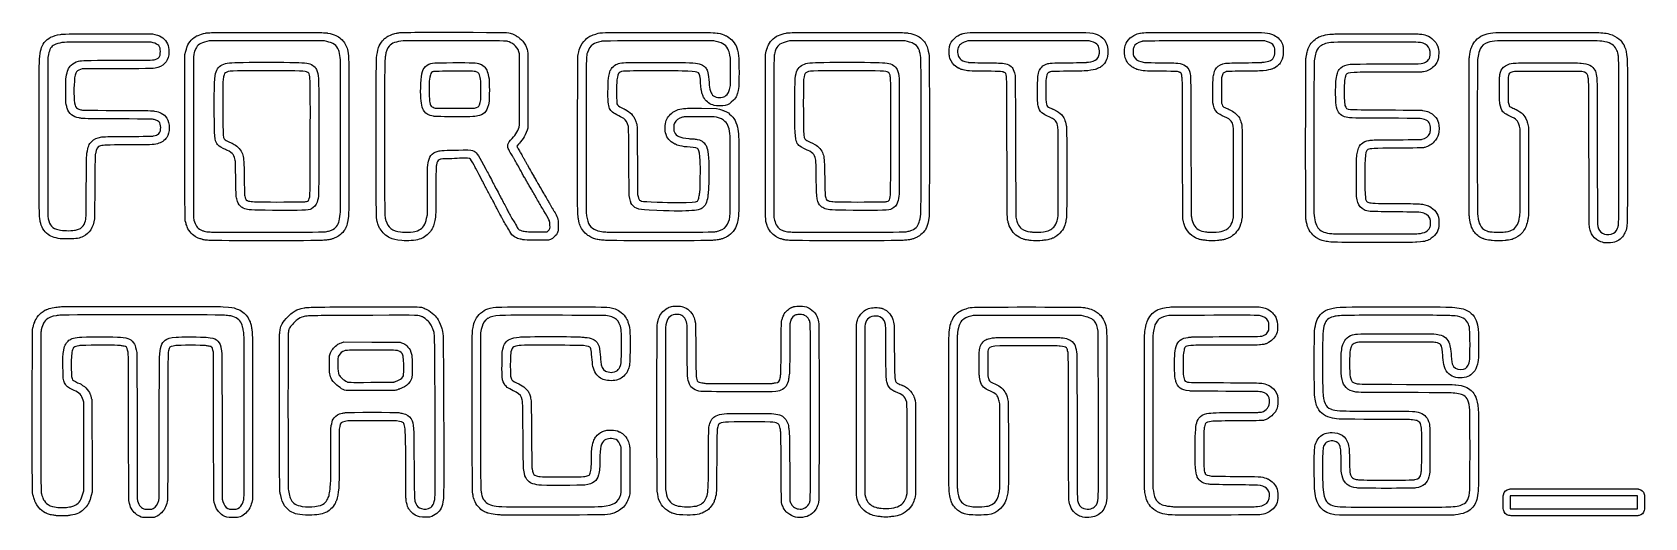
# Model space of a CAD drawing. Header units: millimetres. Extents: x 0 to 1403, y 0 to 422.
import ezdxf

# ---------------------------------------------------------------- set-up
doc = ezdxf.new("R2010")
doc.units = ezdxf.units.MM
doc.layers.add('Layer_1', color=7, linetype='CONTINUOUS')

msp = doc.modelspace()

# ---------------------------------------------------------------- linework, layer by layer
at = {"layer": 'Layer_1', "color": 7}
for points in [[(65.69753, 420.8929), (104.6442, 420.8929), (106.5492, 420.41294)], [(105.13867, 413.22268), (103.3742, 413.69623), (65.69753, 413.69623)], [(256.19845, 414.27258), (254.29345, 414.75456), (204.02261, 414.75456), (153.75178, 414.75456), (151.74094, 414.26405)], [(594.97004, 414.26273), (592.95921, 414.75456), (544.69921, 414.75456)], [(761.23512, 414.27258), (759.33012, 414.75456), (709.05929, 414.75456), (658.78846, 414.75456), (656.77762, 414.26405)], [(921.22446, 414.24014), (919.34922, 414.75456), (866.53838, 414.75456), (813.72755, 414.75456), (812.35172, 414.30035)], [(1073.76003, 414.28744), (1072.17253, 414.75456), (1019.36169, 414.75456)], [(13.97945, 402.96176), (13.41586, 400.36123), (13.41586, 331.35789), (13.41586, 262.35456), (13.91179, 260.02623)], [(132.79587, 331.14623), (132.79587, 403.1129), (133.5001, 405.75873)], [(423.402331, 339.80614), (423.94278, 341.67108), (423.94278, 372.57244), (423.94278, 403.47379), (423.309431, 405.3642)], [(637.83255, 331.14623), (637.83255, 403.1129), (638.53678, 405.75873)], [(73.95253, 390.53035), (43.47253, 390.39777), (41.79964, 389.92944)], [(606.90752, 373.61508), (607.45824, 376.07053), (607.45824, 387.23898)], [(1318.23506, 388.29623), (1289.55423, 388.29623), (1287.86089, 387.80999)], [(389.594719, 361.11352), (390.174686, 363.53123), (390.172586, 371.9979)], [(431.088922, 371.95727), (431.032512, 338.97789), (430.434998, 337.17873)], [(1027.49527, 358.85767), (1026.9708, 360.95745), (1027.0338, 371.87517)], [(1283.77894, 372.2888), (1283.83924, 361.41456), (1284.47815, 359.6154), (1285.11707, 357.81623), (1287.12399, 356.83448)], [(367.85079, 356.30906), (384.678291, 356.34756), (386.473542, 356.88381), (386.474456, 356.88389)], [(582.05698, 356.17476), (595.28714, 356.08806), (597.82323, 355.41091)], [(595.32686, 348.31198), (593.2496, 348.82039), (580.31201, 348.82039)], [(1294.31673, 301.24302), (1294.31673, 338.43159), (1293.78371, 340.5401)], [(1301.03301, 342.15289), (1301.61924, 339.61289), (1301.61924, 301.08956)], [(140.09837, 331.10529), (140.09837, 261.18448), (140.6401, 258.91202)], [(422.916577, 324.81015), (421.411266, 323.13075), (421.836822, 322.48182)], [(645.13596, 331.10529), (645.13596, 261.18448), (645.6777, 258.91202)], [(519.78658, 277.59456), (519.1077, 280.34623), (518.97645, 309.97956)], [(526.36799, 310.50867), (526.49804, 281.19284), (526.98036, 279.2789)], [(855.34939, 322.57373), (855.54922, 261.50789), (856.20236, 259.00491)], [(1001.54821, 257.27456), (1000.86565, 260.02623), (1000.73019, 320.88039)], [(1052.48755, 300.34879), (1052.48755, 261.50795), (1052.01393, 258.96795)], [(343.05832, 260.50666), (343.721704, 263.5271), (343.721704, 283.68416)], [(209.10186, 267.32878), (209.1017, 267.32878)], [(238.41729, 275.02708), (238.41754, 275.02708)], [(714.13854, 267.32878), (714.13838, 267.32878)], [(743.45396, 275.02708), (743.45421, 275.02708)], [(26.43339, 242.47525), (26.43336, 242.47479)], [(155.44406, 241.10018), (155.4442, 241.10048)], [(331.232778, 248.67256), (331.23337, 248.67254)], [(438.922917, 248.70223), (447.870575, 248.70206), (448.798205, 249.55713)], [(499.50797, 241.10859), (499.50837, 241.10834)], [(660.48074, 241.10018), (660.48088, 241.10048)], [(759.01262, 248.65345), (759.01171, 248.65345)], [(869.07838, 241.09356), (869.07838, 241.0934)], [(1021.69005, 241.10468), (1021.69005, 241.1043)], [(1131.7565, 239.61941), (1131.75672, 239.61948)], [(1205.83968, 247.09724), (1205.84006, 247.09726)], [(1367.23591, 239.21112), (1367.2359, 239.21141)], [(1373.64728, 246.71768), (1373.64728, 246.71747)], [(914.90422, 175.28685), (912.78755, 175.78289), (865.58588, 175.78289), (818.38422, 175.78289), (816.45272, 175.30658)], [(0.02009, 93.55039), (0.08089, 163.71789), (0.55714, 165.06839)], [(390.576296, 163.71822), (389.970993, 160.75489), (389.970993, 92.80988)], [(1074.97278, 161.78027), (1075.75865, 163.08289), (1075.76065, 166.36372)], [(158.35455, 13.03039), (157.78204, 15.12783), (157.66327, 79.4745), (157.54451, 143.82117), (157.07001, 145.69885)], [(258.53067, 133.23789), (258.52567, 140.85789), (259.08743, 142.39501)], [(269.04931, 152.1836), (271.014, 152.82504), (295.461499, 152.76814), (319.909, 152.71124), (321.284833, 152.11652)], [(408.610429, 132.92045), (408.617429, 144.03295), (409.321919, 146.66187)], [(322.353848, 122.45813), (323.03624, 123.44993), (323.141481, 128.23807)], [(44.03011, 20.63117), (44.72946, 23.38283), (44.73646, 61.90617), (44.74346, 100.4295), (44.23771, 102.19914)], [(294.086339, 110.4892), (272.919, 110.4942), (271.54317, 110.96578), (271.54337, 110.96621)], [(767.93737, 101.88888), (768.43089, 99.58294), (768.43089, 60.00127), (768.43089, 20.4196), (767.95284, 18.1892)], [(841.25946, 22.81701), (841.77338, 25.85068), (841.77338, 62.43526), (841.77338, 99.01983), (841.22413, 101.3122)], [(848.48362, 103.28705), (849.05641, 101.06455), (849.12451, 63.59955)], [(191.53099, 88.00878), (191.53299, 15.89805), (190.89145, 13.29044)], [(319.48587, 83.68481), (316.94587, 84.23879), (295.673369, 84.23879), (274.40087, 84.23879), (271.86087, 83.68289)], [(717.30178, 17.56205), (716.86257, 19.78455), (716.88517, 93.96278)], [(724.13129, 92.28039), (724.19259, 19.99622), (724.81341, 17.9901)], [(84.58461, 12.39994), (83.9197, 14.91622), (83.79012, 78.62789)], [(91.13458, 79.36865), (91.20368, 16.60948), (91.6515, 14.70448)], [(165.07669, 79.89789), (165.19801, 15.97455), (165.72546, 14.16675)], [(51.9392, 62.11789), (51.9392, 22.11288), (51.24384, 19.14955)], [(760.53688, 18.9422), (761.02255, 20.84288), (761.02255, 60.00122)], [(658.87543, 43.70248), (658.99968, 14.70414), (659.69907, 12.96801)], [(511.87542, 20.19874), (512.42004, 22.09457), (512.42004, 41.26025)], [(519.7795, 40.72899), (519.7202, 20.63082), (519.11649, 18.40832)], [(95.75382, 0.14497), (95.7542, 0.14499)], [(105.13217, 7.87797), (105.13122, 7.87809)], [(344.588701, 7.96319), (344.588881, 7.9636)], [(408.052994, 2.19594), (408.052984, 2.19634)], [(495.80433, 9.69687), (495.80421, 9.69654)], [(665.77261, 0.19203), (665.77255, 0.19179)], [(670.33834, 7.7292), (670.33788, 7.7296)], [(915.6446, 0.11981), (915.64505, 0.11934)], [(920.73955, 7.72935), (920.73955, 7.7296)], [(990.46874, 2.33007), (990.46922, 2.33007)], [(1065.71705, 9.72695), (1065.71672, 9.72698)], [(1137.15477, 2.04036), (1137.15422, 2.0399)], [(1284.43497, 1.86627), (1284.43467, 1.86627)]]:
    msp.add_lwpolyline(points, dxfattribs=at)
for points in [[(349.013451, 349.18599)], [(36.80503, 249.99085)], [(253.97504, 248.65345)], [(321.496787, 241.09122)], [(592.74754, 248.64979)], [(879.77862, 248.65196)], [(1032.48502, 248.65842)], [(314.829203, 118.04056)], [(1396.5517, 13.32872), (1396.5517, 19.04372), (1341.09506, 19.04372), (1285.63839, 19.04372), (1285.63839, 13.32872), (1285.63839, 7.61372), (1341.09506, 7.61372), (1396.5517, 7.61372)], [(336.948371, 0.55099)], [(739.22089, 0.65114)], [(747.58175, 8.24836)], [(1231.55754, 9.2981)]]:
    msp.add_lwpolyline(points, close=True, dxfattribs=at)
for points in [[(24.52836, 420.51372), (26.60934, 420.86875), (29.23092, 420.8929), (65.69753, 420.8929)], [(144.16716, 419.59844), (145.96325, 420.40997), (148.29962, 421.12374), (150.78753, 421.62098)], [(150.78753, 421.62098), (153.39045, 422.14122), (162.41558, 422.24814), (203.49254, 422.24537)], [(203.49254, 422.24537), (244.93753, 422.24237), (254.63184, 422.13261), (256.93837, 421.63907)], [(256.93837, 421.63907), (263.10557, 420.31946), (265.79586, 419.15971), (268.53146, 416.64144)], [(312.712641, 420.38049), (313.584666, 420.76212), (315.090822, 421.19819), (316.629385, 421.5145)], [(316.629385, 421.5145), (320.534169, 422.31725), (322.228519, 422.34277), (368.169309, 422.29094)], [(368.169309, 422.29094), (414.809277, 422.23834), (414.302864, 422.24774), (416.640977, 421.39112)], [(416.640977, 421.39112), (417.808509, 420.96338), (420.34036, 419.67204), (420.581766, 419.38117)], [(489.13671, 420.47696), (489.777, 420.66908), (490.539, 420.90891), (490.83004, 421.00992)], [(490.83004, 421.00992), (492.64572, 421.64006), (494.38466, 421.87136), (498.70997, 422.05804)], [(498.70997, 422.05804), (504.72915, 422.31782), (583.21533, 422.3186), (589.99588, 422.05888)], [(589.99588, 422.05888), (593.13809, 421.93856), (595.68097, 421.73443), (596.66215, 421.52375)], [(596.66215, 421.52375), (598.80765, 421.06306), (601.41807, 420.22894), (602.6625, 419.60641)], [(649.20385, 419.59844), (650.99993, 420.40997), (653.3363, 421.12374), (655.82421, 421.62098)], [(655.82421, 421.62098), (658.42712, 422.14122), (667.45225, 422.24814), (708.52921, 422.24537)], [(708.52921, 422.24537), (749.9742, 422.24237), (759.66852, 422.13261), (761.97505, 421.63907)], [(761.97505, 421.63907), (768.14225, 420.31946), (770.83254, 419.15971), (773.56814, 416.64144)], [(808.3891, 420.78706), (808.54288, 420.78706), (808.7592, 420.86816), (808.8698, 420.96726)], [(808.8698, 420.96726), (809.44388, 421.4817), (811.98589, 421.88342), (815.79877, 422.06226)], [(815.79877, 422.06226), (820.94801, 422.30378), (910.62652, 422.30308), (916.59755, 422.06141)], [(916.59755, 422.06141), (921.51489, 421.86244), (924.51685, 421.34992), (926.38462, 420.39051)], [(959.93882, 420.39079), (960.44244, 420.64918), (961.83669, 421.10783), (963.37589, 421.52145)], [(963.37589, 421.52145), (964.14199, 421.72731), (966.24156, 421.93966), (968.66755, 422.05665)], [(968.66755, 422.05665), (973.74434, 422.30145), (1063.46723, 422.30586), (1069.31506, 422.06165)], [(1069.31506, 422.06165), (1073.72691, 421.87736), (1075.83238, 421.56196), (1077.99339, 420.76163)], [(1131.86256, 420.77527), (1135.31626, 421.03274), (1204.43811, 421.04412), (1206.79256, 420.78757)], [(1263.83674, 420.47598), (1264.47703, 420.66849), (1265.23903, 420.90992), (1265.53007, 421.0125)], [(1265.53007, 421.0125), (1267.00714, 421.53311), (1269.6203, 421.89298), (1273.15007, 422.06189)], [(1273.15007, 422.06189), (1278.15347, 422.30131), (1356.91597, 422.3019), (1362.68507, 422.06252)], [(1362.68507, 422.06252), (1367.77159, 421.8515), (1371.21141, 421.23302), (1374.43257, 419.95031)], [(6.21653, 398.9854), (6.78643, 406.28087), (7.85874, 409.91677), (10.44096, 413.30922)], [(10.44096, 413.30922), (13.42967, 417.23573), (17.492, 419.31326), (24.52836, 420.51372)], [(19.27751, 411.38738), (16.52349, 409.98847), (14.9652, 407.5103), (13.97945, 402.96176)], [(25.69705, 413.31481), (23.22266, 412.90866), (20.89894, 412.21098), (19.27751, 411.38738)], [(65.69753, 413.69623), (30.40153, 413.69623), (27.87403, 413.67213), (25.69705, 413.31481)], [(109.94056, 410.74556), (109.27371, 411.61984), (107.28133, 412.64764), (105.13867, 413.22268)], [(106.5492, 420.41294), (110.05891, 419.52868), (111.38436, 418.94921), (113.46923, 417.38757)], [(111.39115, 405.44123), (111.39115, 408.16097), (111.10006, 409.22537), (109.94056, 410.74556)], [(113.46923, 417.38757), (117.04889, 414.70626), (118.84406, 410.62123), (118.81204, 405.22956)], [(133.5001, 405.75873), (134.33289, 408.88755), (134.62229, 409.81561), (134.84991, 410.08731)], [(134.84991, 410.08731), (134.94251, 410.19791), (135.01837, 410.40966), (135.01837, 410.55786)], [(135.01837, 410.55786), (135.01837, 411.08188), (137.04591, 414.11977), (138.27748, 415.44102)], [(138.27748, 415.44102), (139.33379, 416.57426), (142.54247, 419.09373), (142.92939, 419.09373)], [(142.1449, 408.06313), (141.2613, 406.18698), (141.07767, 405.61562), (140.52476, 403.022)], [(151.74094, 414.26405), (146.11775, 412.89237), (143.6763, 411.31471), (142.1449, 408.06313)], [(142.92939, 419.09373), (142.99579, 419.09373), (143.55279, 419.32085), (144.16716, 419.59844)], [(261.38428, 412.55291), (259.71855, 413.34803), (259.28677, 413.49121), (256.19845, 414.27258)], [(265.81072, 408.1929), (264.89936, 410.13604), (263.44371, 411.56986), (261.38428, 412.55291)], [(266.66316, 406.39373), (266.57656, 406.56836), (266.1929, 407.37798), (265.81072, 408.1929)], [(268.53146, 416.64144), (271.08681, 414.28911), (272.54292, 412.032), (273.84531, 408.40456)], [(273.84531, 408.40456), (274.08324, 407.74185), (274.72212, 404.42733), (275.12102, 401.78605)], [(299.447449, 399.9379), (299.811639, 403.22458), (300.392349, 406.10232), (301.298409, 409.11057)], [(301.298409, 409.11057), (301.712919, 410.48679), (303.426719, 413.35388), (304.796269, 414.96226)], [(304.796269, 414.96226), (305.640709, 415.95399), (306.386899, 416.7654), (306.454459, 416.7654)], [(306.454459, 416.7654), (306.522059, 416.7654), (307.100509, 417.19466), (307.739979, 417.71932)], [(310.507269, 410.25389), (308.939279, 408.41951), (307.723339, 405.36358), (307.118459, 401.73708)], [(307.739979, 417.71932), (308.810989, 418.59806), (309.556229, 419.02021), (311.548479, 419.87672)], [(322.766111, 414.83668), (316.587751, 414.29896), (312.733174, 412.85798), (310.507269, 410.25389)], [(311.548479, 419.87672), (311.955929, 420.0519), (312.479809, 420.2786), (312.712641, 420.38049)], [(368.909445, 414.92978), (340.495629, 415.00698), (324.348489, 414.97438), (322.766111, 414.83668)], [(413.782779, 414.4272), (412.678536, 414.7913), (410.368765, 414.81717), (368.909445, 414.92978)], [(419.123532, 411.46951), (417.307114, 412.80332), (415.246073, 413.94472), (413.782779, 414.4272)], [(423.309431, 405.3642), (422.444053, 407.94716), (420.947231, 410.13037), (419.123532, 411.46951)], [(420.581766, 419.38117), (420.712957, 419.22308), (420.915606, 419.09373), (421.032108, 419.09373)], [(421.032108, 419.09373), (421.404599, 419.09373), (423.95641, 417.16904), (425.442141, 415.76748)], [(425.442141, 415.76748), (426.746727, 414.53681), (429.446811, 410.7949), (429.446811, 410.21763)], [(429.446811, 410.21763), (429.446811, 410.09041), (429.532281, 409.82093), (429.636739, 409.61878)], [(429.636739, 409.61878), (430.034884, 408.84834), (430.504361, 407.50928), (430.818813, 406.24727)], [(474.690669, 401.41956), (474.884217, 403.18809), (475.805813, 407.4333), (476.20707, 408.40456)], [(476.20707, 408.40456), (477.399621, 411.29137), (479.137659, 413.91303), (481.130627, 415.83133)], [(481.130627, 415.83133), (482.504979, 417.15419), (484.17907, 418.40583), (485.11504, 418.8103)], [(487.70008, 411.62113), (485.46736, 410.22811), (483.82466, 407.83111), (482.882169, 404.59094)], [(485.11504, 418.8103), (485.40608, 418.93607), (486.16808, 419.28392), (486.80837, 419.58331)], [(486.80837, 419.58331), (487.44867, 419.8827), (488.49642, 420.28484), (489.13671, 420.47696)], [(494.85171, 414.36212), (491.02522, 413.41616), (489.86349, 412.9709), (487.70008, 411.62113)], [(544.69921, 414.75456), (498.41706, 414.75456), (496.37414, 414.73846), (494.85171, 414.36212)], [(605.77784, 406.3968), (603.92274, 410.95563), (601.61035, 412.63858), (594.97004, 414.26273)], [(602.6625, 419.60641), (603.22621, 419.32441), (603.77059, 419.09368), (603.87222, 419.09368)], [(603.87222, 419.09368), (604.30205, 419.09368), (607.64321, 416.72828), (608.5491, 415.78262)], [(608.5491, 415.78262), (609.60635, 414.67896), (611.65721, 411.75519), (612.18777, 410.59523)], [(612.18777, 410.59523), (613.16542, 408.45772), (613.84872, 405.77835), (614.47377, 401.63118)], [(638.53678, 405.75873), (639.36956, 408.88755), (639.65897, 409.81561), (639.88658, 410.08731)], [(639.88658, 410.08731), (639.97928, 410.19791), (640.05505, 410.40966), (640.05505, 410.55786)], [(640.05505, 410.55786), (640.05505, 411.08188), (642.0826, 414.11977), (643.31416, 415.44102)], [(643.31416, 415.44102), (644.37046, 416.57426), (647.57914, 419.09373), (647.96607, 419.09373)], [(647.18159, 408.06313), (646.29796, 406.18698), (646.11434, 405.61562), (645.56145, 403.022)], [(656.77762, 414.26405), (651.15442, 412.89237), (648.71297, 411.31471), (647.18159, 408.06313)], [(647.96607, 419.09373), (648.03247, 419.09373), (648.58947, 419.32085), (649.20385, 419.59844)], [(766.42096, 412.55291), (764.75523, 413.34803), (764.32345, 413.49121), (761.23512, 414.27258)], [(770.8474, 408.1929), (769.93604, 410.13604), (768.48039, 411.56986), (766.42096, 412.55291)], [(771.69984, 406.39373), (771.61314, 406.56836), (771.22958, 407.37798), (770.8474, 408.1929)], [(773.56814, 416.64144), (776.12348, 414.28911), (777.5796, 412.032), (778.88199, 408.40456)], [(778.88199, 408.40456), (779.11992, 407.74185), (779.75879, 404.42733), (780.1577, 401.78605)], [(797.7391, 402.58513), (797.18626, 404.44939), (797.6564, 409.53233), (798.62005, 412.10873)], [(798.62005, 412.10873), (799.33938, 414.03199), (802.05485, 417.27269), (804.09672, 418.64471)], [(804.09672, 418.64471), (805.37393, 419.50292), (807.94681, 420.78706), (808.3891, 420.78706)], [(805.15528, 407.77044), (804.63998, 405.75562), (804.63397, 405.44124), (805.07248, 403.4304)], [(812.35172, 414.30035), (807.69947, 412.76447), (806.04966, 411.26747), (805.15528, 407.77044)], [(926.8085, 411.18818), (925.98021, 412.42756), (924.11426, 413.44739), (921.22446, 414.24014)], [(926.38462, 420.39051), (926.58972, 420.28515), (927.13855, 420.02169), (927.60422, 419.80506)], [(928.28949, 406.22599), (928.15635, 408.35854), (927.71799, 409.82731), (926.8085, 411.18818)], [(927.60422, 419.80506), (930.36653, 418.51999), (932.87878, 416.05397), (934.04329, 413.48451)], [(934.04329, 413.48451), (934.20157, 413.13526), (934.46038, 412.56376), (934.61843, 412.21451)], [(934.61843, 412.21451), (935.86879, 409.45143), (935.86883, 401.40127), (934.61849, 398.66784)], [(950.14672, 405.57685), (950.14672, 407.73088), (950.65463, 410.81628), (951.17838, 411.84385)], [(951.17838, 411.84385), (951.28229, 412.04774), (951.49366, 412.50031), (951.64807, 412.84956)], [(951.64807, 412.84956), (952.37845, 414.50155), (954.78277, 417.33677), (956.39089, 418.44237)], [(956.39089, 418.44237), (956.85655, 418.76253), (957.76143, 419.28884), (958.40172, 419.61196)], [(958.1813, 409.25123), (957.72666, 408.30371), (957.67301, 407.90479), (957.6689, 405.44123)], [(965.28086, 414.36207), (961.07654, 413.06271), (959.44736, 411.88989), (958.1813, 409.25123)], [(958.40172, 419.61196), (959.04201, 419.93507), (959.73372, 420.28555), (959.93882, 420.39079)], [(1019.36169, 414.75456), (968.53153, 414.75456), (966.50323, 414.73986), (965.28086, 414.36207)], [(1080.05474, 410.24001), (1078.96559, 412.31209), (1077.69355, 413.13), (1073.76003, 414.28744)], [(1077.99339, 420.76163), (1078.63368, 420.5245), (1079.34806, 420.27536), (1079.58089, 420.20799)], [(1079.49602, 399.81587), (1081.19571, 402.34167), (1081.47428, 407.53934), (1080.05474, 410.24001)], [(1079.58089, 420.20799), (1079.81372, 420.14059), (1080.7186, 419.62907), (1081.59172, 419.07121)], [(1081.59172, 419.07121), (1084.82404, 417.00603), (1086.97299, 414.10539), (1087.84751, 410.62712)], [(1087.84751, 410.62712), (1088.15532, 409.4029), (1088.24703, 408.26463), (1088.24828, 405.65295)], [(1109.01388, 404.90699), (1109.21316, 405.89374), (1109.44483, 406.84624), (1109.52865, 407.02366)], [(1109.52865, 407.02366), (1109.61245, 407.20107), (1109.82505, 407.67961), (1110.00101, 408.08706)], [(1110.00101, 408.08706), (1111.31963, 411.14071), (1112.03447, 412.28077), (1113.76506, 414.09011)], [(1113.76506, 414.09011), (1116.60823, 417.06266), (1119.24102, 418.59585), (1123.29006, 419.63692)], [(1118.08359, 407.66373), (1116.76533, 405.57269), (1115.57057, 401.42912), (1115.18458, 397.60956)], [(1126.46468, 412.80275), (1122.5227, 411.99243), (1119.73488, 410.28302), (1118.08359, 407.66373)], [(1123.29006, 419.63692), (1125.56029, 420.22063), (1127.01632, 420.41398), (1131.86256, 420.77527)], [(1169.64468, 413.69623), (1132.33438, 413.69623), (1130.64069, 413.66123), (1126.46468, 412.80275)], [(1207.61152, 413.31163), (1205.64518, 413.67359), (1203.41004, 413.69623), (1169.64468, 413.69623)], [(1206.79256, 420.78757), (1209.73646, 420.46683), (1211.06217, 420.20393), (1212.76078, 419.60402)], [(1210.04569, 412.75177), (1209.85601, 412.84817), (1208.76064, 413.1001), (1207.61152, 413.31163)], [(1211.61323, 411.95756), (1210.94074, 412.29798), (1210.23534, 412.65538), (1210.04569, 412.75177)], [(1216.05763, 405.4998), (1215.61883, 408.5104), (1214.11957, 410.68884), (1211.61323, 411.95756)], [(1212.76078, 419.60402), (1215.28103, 418.71392), (1216.98985, 417.6205), (1219.0306, 415.59216)], [(1219.0306, 415.59216), (1220.11439, 414.51496), (1221.92673, 412.0972), (1221.92673, 411.72855)], [(1221.92673, 411.72855), (1221.92673, 411.60725), (1222.08571, 411.19072), (1222.28004, 410.80293)], [(1222.28004, 410.80293), (1222.47437, 410.41514), (1222.71563, 409.92743), (1222.81619, 409.71914)], [(1222.81619, 409.71914), (1223.14929, 409.02912), (1223.5105, 405.89615), (1223.50459, 403.74786)], [(1250.18038, 400.94295), (1251.22382, 407.45657), (1251.49638, 408.43473), (1253.20317, 411.79096)], [(1253.20317, 411.79096), (1254.06917, 413.49386), (1255.07132, 414.74485), (1257.00685, 416.53916)], [(1257.00685, 416.53916), (1258.9125, 418.30576), (1261.41368, 419.74747), (1263.83674, 420.47598)], [(1259.56694, 407.87523), (1258.41836, 405.44925), (1258.26869, 404.88106), (1257.47612, 399.93773)], [(1266.25718, 413.48632), (1263.07331, 412.42135), (1260.82763, 410.5379), (1259.56694, 407.87523)], [(1274.52589, 414.78638), (1270.63891, 414.61272), (1268.72513, 414.31182), (1266.25718, 413.48632)], [(1361.41506, 414.78238), (1355.54703, 415.01944), (1279.81997, 415.02308), (1274.52589, 414.78638)], [(1367.97673, 414.11542), (1366.41717, 414.49011), (1364.94458, 414.63979), (1361.41506, 414.78238)], [(1378.00037, 407.58809), (1376.23512, 411.08907), (1373.69882, 412.74069), (1367.97673, 414.11542)], [(1374.43257, 419.95031), (1377.31503, 418.80248), (1379.85577, 417.15808), (1381.55422, 415.34104)], [(1379.51227, 403.00706), (1378.99938, 405.43184), (1378.8322, 405.93835), (1378.00037, 407.58809)], [(1381.55422, 415.34104), (1382.41296, 414.42238), (1384.6984, 411.23261), (1384.6984, 410.95279)], [(1384.6984, 410.95279), (1384.6984, 410.88879), (1384.9351, 410.34572), (1385.2244, 409.74606)], [(1385.2244, 409.74606), (1386.1156, 407.89855), (1386.9851, 403.69873), (1387.3426, 399.51427)], [(6.21717, 263.35009), (5.76006, 269.12083), (5.75947, 393.13455), (6.21653, 398.9854)], [(29.46569, 383.32206), (30.49608, 389.24724), (31.34448, 391.27242), (33.81131, 393.69527)], [(33.81131, 393.69527), (35.71735, 395.56733), (37.2929, 396.40578), (40.08586, 397.03437)], [(40.08586, 397.03437), (43.96933, 397.9084), (44.66066, 397.927), (73.32852, 397.92887)], [(73.32852, 397.92887), (100.78839, 397.93087), (104.73652, 398.01567), (106.87701, 398.65135)], [(106.87701, 398.65135), (109.13865, 399.32299), (110.13128, 400.10777), (110.91384, 401.8429)], [(118.81204, 405.22956), (118.77034, 398.21087), (115.58281, 393.68135), (109.28796, 391.69584)], [(110.91384, 401.8429), (111.32383, 402.75196), (111.39115, 403.25947), (111.39115, 405.44123)], [(140.52476, 403.022), (140.10254, 401.04565), (140.09837, 400.3409), (140.09837, 331.10529)], [(160.48238, 389.44964), (162.0348, 392.58072), (165.51183, 394.89848), (169.4142, 395.40352)], [(169.4142, 395.40352), (174.95998, 396.12124), (178.92277, 396.21507), (203.7042, 396.21544)], [(203.7042, 396.21544), (228.2775, 396.21586), (233.36067, 396.09951), (238.76422, 395.41338)], [(238.76422, 395.41338), (242.71401, 394.91185), (245.95803, 392.77442), (247.31126, 389.78192)], [(267.93022, 400.30439), (267.63884, 402.2758), (266.8678, 405.98137), (266.66316, 406.39373)], [(267.93022, 263.95305), (268.24901, 266.50093), (268.24812, 398.14735), (267.93022, 400.30439)], [(275.12102, 401.78605), (275.44447, 399.64436), (275.45042, 264.60991), (275.12702, 262.41141)], [(299.436849, 261.19039), (299.030149, 263.57299), (299.040199, 396.26377), (299.447449, 399.9379)], [(307.118459, 401.73708), (306.512289, 398.10279), (306.467879, 393.14848), (306.471649, 329.58093)], [(340.077333, 389.85563), (340.921164, 391.5972), (343.069686, 393.6904), (344.861042, 394.51616)], [(344.861042, 394.51616), (347.314809, 395.64728), (349.236362, 395.77155), (365.946705, 395.8798)], [(365.946705, 395.8798), (382.785974, 395.98888), (387.208135, 395.7927), (389.091884, 394.85295)], [(389.091884, 394.85295), (389.436477, 394.68105), (389.834431, 394.5404), (389.976227, 394.5404)], [(389.976227, 394.5404), (390.323487, 394.5404), (393.275412, 392.57888), (393.678764, 392.08011)], [(430.818813, 406.24727), (431.107337, 405.08921), (431.138769, 401.09751), (431.088922, 371.95727)], [(474.518076, 265.42373), (474.217763, 270.2272), (474.380683, 398.58703), (474.690669, 401.41956)], [(482.882169, 404.59094), (481.796636, 400.85902), (481.874445, 405.83417), (481.791429, 334.85039)], [(503.1891, 389.7779), (504.65696, 392.63799), (507.82608, 394.86131), (511.18216, 395.3855)], [(511.18216, 395.3855), (515.68003, 396.08804), (517.23689, 396.12789), (540.14824, 396.12708)], [(540.14824, 396.12708), (562.03489, 396.12623), (570.68882, 395.95687), (577.08407, 395.40397)], [(577.08407, 395.40397), (579.06663, 395.23256), (581.52537, 394.53458), (583.1447, 393.68349)], [(583.1447, 393.68349), (584.13344, 393.16382), (585.62734, 391.76511), (586.24507, 390.78064)], [(607.24901, 399.70183), (606.56003, 403.96429), (606.31621, 405.07384), (605.77784, 406.3968)], [(607.45824, 387.23898), (607.45824, 393.5836), (607.36784, 398.96649), (607.24901, 399.70183)], [(614.47377, 401.63118), (614.88934, 398.87381), (614.88633, 375.64608), (614.46977, 373.37367)], [(645.56145, 403.022), (645.14013, 401.04565), (645.13596, 400.3409), (645.13596, 331.10529)], [(665.51905, 389.44964), (667.07148, 392.58072), (670.54851, 394.89848), (674.45088, 395.40352)], [(674.45088, 395.40352), (679.99665, 396.12124), (683.95945, 396.21507), (708.74088, 396.21544)], [(708.74088, 396.21544), (733.31417, 396.21586), (738.39735, 396.09951), (743.8009, 395.41338)], [(743.8009, 395.41338), (747.75069, 394.91185), (750.99471, 392.77442), (752.34794, 389.78192)], [(772.9669, 400.30439), (772.67552, 402.2758), (771.90448, 405.98137), (771.69984, 406.39373)], [(772.9669, 263.95305), (773.28569, 266.50093), (773.2848, 398.14735), (772.9669, 400.30439)], [(780.1577, 401.78605), (780.48115, 399.64436), (780.4871, 264.60991), (780.1637, 262.41141)], [(797.95838, 401.25553), (797.95838, 401.58012), (797.85968, 402.17844), (797.7391, 402.58513)], [(802.10519, 393.68341), (800.14179, 395.50282), (797.95838, 399.48975), (797.95838, 401.25553)], [(806.01035, 390.94206), (805.63754, 390.94206), (803.26995, 392.60407), (802.10519, 393.68341)], [(805.07248, 403.4304), (805.51556, 401.39857), (805.87903, 400.659), (807.09459, 399.31597)], [(807.09459, 399.31597), (808.51511, 397.74649), (809.72252, 397.20609), (814.04505, 396.20517)], [(814.04505, 396.20517), (814.88056, 396.0117), (819.00366, 395.89227), (828.65005, 395.78211)], [(828.65005, 395.78211), (836.04251, 395.69771), (842.90051, 395.54479), (843.89005, 395.44234)], [(843.89005, 395.44234), (848.17302, 394.99889), (851.28213, 393.39456), (852.97694, 390.75341)], [(877.3243, 391.14792), (878.21034, 392.32899), (880.17397, 393.85776), (881.40975, 394.32861)], [(881.40975, 394.32861), (881.78713, 394.47239), (882.414, 394.73026), (882.80281, 394.90166)], [(882.80281, 394.90166), (884.18389, 395.51048), (886.92842, 395.64012), (901.67505, 395.79307)], [(901.67505, 395.79307), (912.16902, 395.90192), (916.81699, 396.02168), (917.33699, 396.19662)], [(917.33699, 396.19662), (917.74368, 396.33345), (918.47595, 396.4454), (918.96426, 396.4454)], [(918.96426, 396.4454), (921.38975, 396.4454), (924.59292, 397.59858), (926.01505, 398.98376)], [(926.01505, 398.98376), (927.71996, 400.64441), (928.48575, 403.08278), (928.28949, 406.22599)], [(934.61849, 398.66784), (933.27187, 395.72388), (932.16794, 394.20877), (930.30123, 392.74249)], [(951.17419, 399.05371), (950.68243, 399.98546), (950.14672, 403.38652), (950.14672, 405.57685)], [(951.97935, 397.43581), (951.64852, 398.11346), (951.28618, 398.84151), (951.17419, 399.05371)], [(958.59688, 391.03846), (955.87249, 392.35461), (953.19764, 394.94047), (951.97935, 397.43581)], [(957.6689, 405.44123), (957.6649, 402.76209), (957.6825, 402.65236), (958.35305, 401.27814)], [(958.35305, 401.27814), (959.47719, 398.97441), (961.4398, 397.48272), (964.26517, 396.78463)], [(964.26517, 396.78463), (967.60123, 395.96036), (967.92565, 395.94147), (981.26169, 395.79507)], [(981.26169, 395.79507), (988.53773, 395.71517), (995.40621, 395.55519), (996.52495, 395.43948)], [(996.52495, 395.43948), (1002.02932, 394.87021), (1005.43872, 392.50858), (1006.65574, 388.42204)], [(1030.13138, 391.2997), (1031.90675, 393.51581), (1034.74457, 394.99175), (1038.09419, 395.44113)], [(1038.09419, 395.44113), (1038.90911, 395.55046), (1046.24336, 395.70835), (1054.39252, 395.792)], [(1054.39252, 395.792), (1064.88321, 395.89968), (1069.42509, 396.01727), (1069.94863, 396.19474)], [(1069.94863, 396.19474), (1070.35532, 396.3326), (1071.08727, 396.4454), (1071.5752, 396.4454)], [(1071.5752, 396.4454), (1073.1159, 396.4454), (1075.50266, 397.06325), (1077.14669, 397.88767)], [(1077.14669, 397.88767), (1078.45864, 398.54556), (1078.86642, 398.88024), (1079.49602, 399.81587)], [(1084.16273, 393.86697), (1082.69624, 392.49514), (1080.46, 390.94212), (1079.95116, 390.94212)], [(1086.52815, 397.12602), (1085.75711, 395.58353), (1085.24824, 394.88242), (1084.16273, 393.86697)], [(1088.24828, 405.65295), (1088.25028, 401.53598), (1087.92394, 399.9183), (1086.52815, 397.12602)], [(1107.73823, 329.13539), (1107.74123, 366.2141), (1107.81663, 397.45611), (1107.90638, 398.56206)], [(1107.90638, 398.56206), (1107.99608, 399.66802), (1108.20042, 401.1444), (1108.36049, 401.8429)], [(1108.36049, 401.8429), (1108.52057, 402.5414), (1108.8146, 403.92024), (1109.01388, 404.90699)], [(1115.18458, 397.60956), (1114.87548, 394.55087), (1114.73684, 265.85546), (1115.03946, 262.88373)], [(1137.00436, 389.94257), (1138.66559, 392.14097), (1140.71342, 393.35588), (1143.82134, 393.98684)], [(1143.82134, 393.98684), (1147.47261, 394.72812), (1148.65407, 394.75487), (1177.68801, 394.7535)], [(1177.68801, 394.7535), (1210.18287, 394.7525), (1208.62697, 394.6833), (1211.9096, 396.26403)], [(1211.9096, 396.26403), (1213.33463, 396.95025), (1214.65648, 398.2322), (1215.35907, 399.60939)], [(1221.91415, 396.1472), (1220.70071, 393.6), (1217.93713, 390.87258), (1215.25923, 389.57937)], [(1215.35907, 399.60939), (1216.04419, 400.95236), (1216.34757, 403.51048), (1216.05763, 405.4998)], [(1222.80398, 397.98678), (1222.69772, 397.77929), (1222.29729, 396.95148), (1221.91415, 396.1472)], [(1223.50459, 403.74786), (1223.49859, 401.56571), (1223.14415, 398.65098), (1222.80398, 397.98678)], [(1249.86674, 331.36914), (1249.86674, 390.08179), (1249.90804, 399.24276), (1250.18038, 400.94295)], [(1257.47612, 399.93773), (1257.08058, 397.47065), (1257.06883, 395.5018), (1257.06712, 331.35772)], [(1279.75364, 391.81551), (1281.83551, 393.90987), (1285.19681, 395.14154), (1289.87173, 395.52303)], [(1289.87173, 395.52303), (1292.719, 395.75538), (1344.24879, 395.75145), (1347.33923, 395.51903)], [(1347.33923, 395.51903), (1353.62139, 395.0458), (1357.47389, 393.04975), (1359.35243, 389.29476)], [(1380.25274, 327.23039), (1380.26074, 396.19425), (1380.22694, 399.62815), (1379.51227, 403.00706)], [(1387.3426, 399.51427), (1387.6273, 396.18299), (1387.6671, 387.11377), (1387.6595, 327.33593)], [(29.08238, 371.46873), (29.07938, 379.85063), (29.12928, 381.38778), (29.46569, 383.32206)], [(41.79964, 389.92944), (37.69963, 388.78163), (36.89562, 386.76471), (36.35395, 376.26848)], [(109.28796, 391.69584), (105.99243, 390.65637), (106.45839, 390.67174), (73.95253, 390.53035)], [(158.31777, 359.08623), (158.37427, 382.96135), (158.56046, 385.5733), (160.48238, 389.44964)], [(165.93472, 381.2054), (165.63762, 379.03276), (165.63464, 343.63361), (165.93072, 336.86123)], [(167.93195, 387.10272), (167.06767, 386.69935), (166.42751, 384.80914), (165.93472, 381.2054)], [(203.28087, 388.71217), (170.56471, 388.70317), (171.44858, 388.74397), (167.93195, 387.10272)], [(239.71361, 387.42755), (236.86083, 388.67848), (235.66767, 388.72055), (203.28087, 388.71217)], [(241.1445, 384.99344), (240.54112, 386.85325), (240.37365, 387.13813), (239.71361, 387.42755)], [(241.83779, 327.65373), (241.95078, 374.22037), (241.84679, 382.82911), (241.1445, 384.99344)], [(247.31126, 389.78192), (248.1951, 387.82746), (248.82692, 385.03235), (249.03465, 382.1579)], [(249.03465, 382.1579), (249.25383, 379.12501), (249.25557, 284.97126), (249.03665, 281.51039)], [(338.785934, 358.87456), (337.784666, 363.12935), (337.583836, 370.77735), (338.199532, 381.2054)], [(338.199532, 381.2054), (338.390117, 384.43338), (339.153112, 387.94815), (340.077333, 389.85563)], [(345.819846, 383.1104), (345.335997, 380.7687), (345.317391, 380.34254), (345.329837, 371.89206)], [(348.128727, 387.799), (346.884508, 387.18669), (346.501307, 386.40855), (345.819846, 383.1104)], [(360.759957, 388.39151), (349.141446, 388.28619), (349.116321, 388.28501), (348.128727, 387.799)], [(386.159957, 387.93682), (384.421857, 388.53734), (381.87612, 388.58291), (360.759957, 388.39151)], [(389.606886, 382.93568), (388.745572, 386.70591), (388.440179, 387.149), (386.159957, 387.93682)], [(390.172586, 371.9979), (390.170486, 380.40961), (390.167686, 380.4806), (389.606886, 382.93568)], [(393.678764, 392.08011), (395.533578, 389.78655), (396.38996, 387.36529), (397.337888, 381.73456)], [(397.337888, 381.73456), (397.680153, 379.70155), (397.678417, 364.27928), (397.335788, 362.26123)], [(500.99257, 361.70157), (500.51382, 366.59761), (500.86508, 380.98155), (501.53863, 384.0629)], [(501.53863, 384.0629), (502.36819, 387.85796), (502.57983, 388.59079), (503.1891, 389.7779)], [(509.88639, 386.38109), (509.18937, 384.97979), (508.61095, 381.90394), (508.37569, 378.34784)], [(514.32998, 388.4174), (511.97451, 388.06259), (510.35322, 387.31962), (509.88639, 386.38109)], [(570.31056, 388.4493), (561.11534, 388.85406), (517.06215, 388.82895), (514.32998, 388.4174)], [(579.49908, 387.05871), (577.37159, 388.07708), (576.79944, 388.16367), (570.31056, 388.4493)], [(581.42723, 377.6172), (581.13962, 383.74952), (580.56835, 386.54687), (579.49908, 387.05871)], [(586.24507, 390.78064), (586.82495, 389.85651), (587.05905, 389.28447), (587.76263, 387.07228)], [(587.76263, 387.07228), (588.18571, 385.74205), (588.62778, 381.92295), (588.74798, 378.55956)], [(663.35444, 359.08623), (663.41094, 382.96135), (663.59714, 385.5733), (665.51905, 389.44964)], [(670.9714, 381.2054), (670.6743, 379.03276), (670.67132, 343.63361), (670.9674, 336.86123)], [(672.96862, 387.10272), (672.10434, 386.69935), (671.4642, 384.80914), (670.9714, 381.2054)], [(708.31755, 388.71217), (675.60139, 388.70317), (676.48525, 388.74397), (672.96862, 387.10272)], [(744.75029, 387.42755), (741.89751, 388.67848), (740.70435, 388.72055), (708.31755, 388.71217)], [(746.18118, 384.99344), (745.5778, 386.85325), (745.41033, 387.13813), (744.75029, 387.42755)], [(746.87447, 327.65373), (746.98746, 374.22037), (746.88347, 382.82911), (746.18118, 384.99344)], [(752.34794, 389.78192), (753.23178, 387.82746), (753.8636, 385.03235), (754.07133, 382.1579)], [(754.07133, 382.1579), (754.29051, 379.12501), (754.29225, 284.97126), (754.07333, 281.51039)], [(806.81572, 390.65035), (806.50671, 390.81079), (806.14432, 390.94206), (806.01035, 390.94206)], [(809.8056, 389.55559), (808.43042, 389.89967), (807.85742, 390.10948), (806.81572, 390.65035)], [(829.28505, 388.40387), (814.5286, 388.57568), (813.47247, 388.63813), (809.8056, 389.55559)], [(845.29721, 387.48879), (844.60699, 388.17902), (843.58599, 388.23737), (829.28505, 388.40387)], [(845.82545, 387.34373), (845.61471, 387.34373), (845.37699, 387.40903), (845.29721, 387.48879)], [(847.54435, 383.7454), (847.10827, 386.07338), (846.50145, 387.34373), (845.82545, 387.34373)], [(847.91654, 322.46789), (847.81475, 362.1728), (847.68839, 382.97646), (847.54435, 383.7454)], [(852.97694, 390.75341), (853.58671, 389.80317), (854.16979, 387.98716), (854.88721, 384.80373)], [(854.88721, 384.80373), (855.09003, 383.90381), (855.19493, 369.77888), (855.34939, 322.57373)], [(874.5553, 377.3954), (874.7421, 383.97387), (874.79573, 384.63235), (875.29762, 386.50843)], [(875.29762, 386.50843), (875.99423, 389.11241), (876.26879, 389.7409), (877.3243, 391.14792)], [(882.28499, 383.60345), (881.79009, 381.41388), (881.77838, 381.13487), (881.77838, 371.53761)], [(884.0887, 387.34367), (883.47925, 387.34367), (882.82258, 385.98195), (882.28499, 383.60345)], [(884.60456, 387.48874), (884.52476, 387.40894), (884.29265, 387.34367), (884.0887, 387.34367)], [(885.53943, 387.94426), (885.10502, 387.77351), (884.68433, 387.56852), (884.60456, 387.48874)], [(901.35755, 388.40267), (888.9078, 388.28011), (886.19371, 388.20145), (885.53943, 387.94426)], [(918.18505, 388.81169), (916.98266, 388.63721), (911.40113, 388.50154), (901.35755, 388.40267)], [(925.3501, 390.09168), (925.0083, 389.91056), (921.76552, 389.33126), (918.18505, 388.81169)], [(926.65172, 390.69423), (926.12784, 390.46458), (925.54212, 390.19343), (925.3501, 390.09168)], [(930.30123, 392.74249), (929.13508, 391.82648), (928.78026, 391.62734), (926.65172, 390.69423)], [(962.31755, 389.58467), (960.88978, 389.93727), (960.81933, 389.96479), (958.59688, 391.03846)], [(981.89672, 388.4001), (967.03838, 388.56791), (966.23878, 388.61629), (962.31755, 389.58467)], [(997.90888, 387.48879), (997.21665, 388.18102), (996.20738, 388.23846), (981.89672, 388.4001)], [(998.43375, 387.34373), (998.22486, 387.34373), (997.98866, 387.40903), (997.90888, 387.48879)], [(999.87145, 384.95813), (999.60099, 386.54392), (999.11898, 387.34373), (998.43375, 387.34373)], [(1000.36358, 382.58123), (1000.23645, 383.0469), (1000.01501, 384.1165), (999.87145, 384.95813)], [(1000.73019, 320.88039), (1000.63459, 363.8137), (1000.52665, 381.9839), (1000.36358, 382.58123)], [(1006.65574, 388.42204), (1007.87052, 384.34302), (1007.78158, 388.85235), (1007.94437, 323.10289)], [(1027.0338, 371.87517), (1027.0994, 383.23814), (1027.1041, 383.30464), (1028.08617, 386.81456)], [(1028.08617, 386.81456), (1028.78566, 389.31446), (1029.10896, 390.02347), (1030.13138, 391.2997)], [(1035.3738, 385.4055), (1034.42739, 382.58176), (1034.39001, 382.05288), (1034.39124, 371.50857)], [(1037.02471, 387.42975), (1036.15603, 387.05619), (1035.76728, 386.57953), (1035.3738, 385.4055)], [(1038.30589, 387.99374), (1037.95664, 387.83638), (1037.38012, 387.58259), (1037.02471, 387.42975)], [(1053.96922, 388.41458), (1042.02529, 388.3075), (1038.81056, 388.22113), (1038.30589, 387.99374)], [(1070.79672, 388.8111), (1069.58231, 388.6344), (1064.11314, 388.50552), (1053.96922, 388.41458)], [(1077.96177, 390.07673), (1077.6152, 389.90804), (1074.24854, 389.31335), (1070.79672, 388.8111)], [(1078.97855, 390.5944), (1078.61133, 390.40315), (1078.15379, 390.1702), (1077.96177, 390.07673)], [(1079.95116, 390.94212), (1079.78343, 390.94212), (1079.34577, 390.78564), (1078.97855, 390.5944)], [(1133.95397, 376.4429), (1134.12178, 381.65456), (1134.16797, 382.09207), (1134.82549, 384.6979)], [(1134.82549, 384.6979), (1135.6562, 387.99002), (1135.81162, 388.36414), (1137.00436, 389.94257)], [(1142.0324, 383.00452), (1141.57903, 381.33543), (1141.49072, 380.39916), (1141.31927, 375.44389)], [(1142.93711, 385.42937), (1142.72413, 385.14346), (1142.31701, 384.05228), (1142.0324, 383.00452)], [(1149.85422, 387.33624), (1144.56814, 386.77883), (1143.78058, 386.56171), (1142.93711, 385.42937)], [(1180.01715, 387.5574), (1161.8182, 387.5584), (1151.22771, 387.4811), (1149.85422, 387.33624)], [(1210.28548, 387.97697), (1208.13615, 387.56917), (1207.14498, 387.55543), (1180.01715, 387.5574)], [(1215.25923, 389.57937), (1213.18946, 388.57984), (1212.79777, 388.45364), (1210.28548, 387.97697)], [(1276.32506, 372.97448), (1276.32506, 382.77151), (1276.35596, 383.67995), (1276.7511, 385.49372)], [(1276.7511, 385.49372), (1277.46192, 388.75672), (1278.14709, 390.19929), (1279.75364, 391.81551)], [(1284.06194, 384.3538), (1283.76144, 383.31144), (1283.72618, 381.80786), (1283.77894, 372.2888)], [(1287.86089, 387.80999), (1284.86206, 386.94887), (1284.79162, 386.88477), (1284.06194, 384.3538)], [(1348.12096, 388.04106), (1347.21454, 388.23299), (1339.80811, 388.29623), (1318.23506, 388.29623)], [(1353.16267, 384.72232), (1352.74581, 386.62579), (1351.76945, 387.26848), (1348.12096, 388.04106)], [(1354.22125, 316.64706), (1354.08054, 384.06143), (1354.13965, 380.26137), (1353.16267, 384.72232)], [(1359.35243, 389.29476), (1360.02219, 387.95601), (1360.19969, 387.2647), (1361.02189, 382.79311)], [(1361.02189, 382.79311), (1361.23836, 381.6158), (1361.31856, 368.31109), (1361.41233, 318.0231)], [(29.55996, 359.50956), (29.10994, 361.71822), (29.08539, 362.33293), (29.08238, 371.46873)], [(36.35395, 376.26848), (36.14704, 372.25903), (36.14786, 370.22055), (36.35795, 366.32015)], [(36.35795, 366.32015), (36.845, 357.27893), (37.51511, 355.95596), (42.13649, 354.9119)], [(345.329837, 371.89206), (345.342117, 363.58879), (345.368257, 363.00361), (345.807844, 361.2029)], [(508.37569, 378.34784), (508.07089, 373.74072), (508.24071, 361.35306), (508.62524, 360.14451)], [(581.8279, 372.63283), (581.71425, 373.0985), (581.53395, 375.34146), (581.42723, 377.6172)], [(582.39459, 370.19866), (582.19656, 371.07179), (581.94154, 372.16716), (581.8279, 372.63283)], [(583.25303, 367.56613), (582.97894, 368.1409), (582.59263, 369.32554), (582.39459, 370.19866)], [(583.7514, 366.35122), (583.7514, 366.44462), (583.52713, 366.99137), (583.25303, 367.56613)], [(584.68036, 364.75041), (584.16942, 365.53741), (583.7514, 366.25778), (583.7514, 366.35122)], [(593.2764, 358.62908), (589.50854, 359.63091), (586.7103, 361.62356), (584.68036, 364.75041)], [(588.74798, 378.55956), (588.96363, 372.5255), (590.3017, 368.58171), (592.67032, 366.99899)], [(592.67032, 366.99899), (595.27564, 365.25811), (600.11637, 365.03904), (602.5735, 366.55082)], [(602.5735, 366.55082), (603.67552, 367.22886), (605.18115, 368.85391), (605.76107, 369.99126)], [(605.76107, 369.99126), (606.08873, 370.63386), (606.60463, 372.26457), (606.90752, 373.61508)], [(612.76224, 367.34117), (612.10673, 365.714), (611.4182, 364.70194), (609.91589, 363.15744)], [(613.25369, 368.50534), (613.07718, 368.09788), (612.85603, 367.57401), (612.76224, 367.34117)], [(614.46977, 373.37367), (614.04534, 371.05644), (613.61837, 369.34716), (613.25369, 368.50534)], [(874.9257, 358.45123), (874.47762, 360.26451), (874.31093, 368.78982), (874.5553, 377.3954)], [(881.77838, 371.53761), (881.77838, 358.4736), (881.80678, 358.35375), (885.31307, 356.64973)], [(1034.39124, 371.50857), (1034.39124, 364.83081), (1034.47114, 361.12807), (1034.62507, 360.56795)], [(1133.95097, 364.0604), (1133.73917, 369.95465), (1133.73913, 369.75778), (1133.95397, 376.4429)], [(1141.31927, 375.44389), (1141.06235, 368.01747), (1141.33287, 360.72782), (1141.93941, 358.72531)], [(1276.76306, 360.11348), (1276.3567, 362.2449), (1276.32506, 363.17434), (1276.32506, 372.97448)], [(30.32452, 356.22873), (30.16494, 356.7526), (29.82088, 358.22898), (29.55996, 359.50956)], [(40.73887, 347.74972), (35.26658, 348.6815), (31.75194, 351.543), (30.32452, 356.22873)], [(42.13649, 354.9119), (44.07238, 354.47454), (44.64131, 354.46413), (74.05835, 354.32743)], [(74.05835, 354.32743), (103.65714, 354.1899), (104.03745, 354.18284), (106.41423, 353.72714)], [(106.41423, 353.72714), (109.19072, 353.1948), (110.28699, 352.85141), (112.05251, 351.96101)], [(112.05251, 351.96101), (114.26675, 350.84432), (115.71948, 349.54722), (117.03433, 347.51289)], [(159.95863, 326.59539), (158.60373, 329.55006), (158.26381, 336.28076), (158.31777, 359.08623)], [(340.968619, 353.59355), (339.879255, 355.05622), (339.427008, 356.15045), (338.785934, 358.87456)], [(349.013371, 349.18599), (344.424586, 350.24722), (342.796594, 351.13916), (340.968619, 353.59355)], [(345.807844, 361.2029), (346.330915, 359.06035), (346.700527, 358.1594), (347.256322, 357.67219)], [(347.256322, 357.67219), (347.597719, 357.37293), (349.499205, 356.63311), (350.599957, 356.37126)], [(350.599957, 356.37126), (350.83279, 356.31586), (358.595665, 356.28786), (367.85079, 356.30906)], [(386.474456, 356.88389), (388.655914, 357.53549), (388.775209, 357.69721), (389.594719, 361.11352)], [(394.547038, 353.59174), (393.081182, 351.65022), (391.285572, 350.42505), (389.124286, 349.89172)], [(397.335788, 362.26123), (396.498181, 357.329), (395.851984, 355.32012), (394.547038, 353.59174)], [(502.26096, 356.1229), (501.53968, 357.70339), (501.2657, 358.90838), (500.99257, 361.70157)], [(510.28721, 349.50875), (505.1334, 352.12902), (503.45084, 353.51556), (502.26096, 356.1229)], [(508.62524, 360.14451), (509.0588, 358.78182), (509.95741, 358.03099), (512.82867, 356.63234)], [(512.82867, 356.63234), (514.29179, 355.91962), (515.77464, 355.18878), (516.12389, 355.00825)], [(516.12389, 355.00825), (517.48916, 354.30251), (519.99132, 352.40303), (521.13265, 351.20588)], [(521.13265, 351.20588), (522.38544, 349.89184), (524.27306, 347.15705), (524.27306, 346.65602)], [(551.95445, 346.69235), (553.71304, 349.87038), (556.5372, 352.59123), (559.51548, 353.97677)], [(559.51548, 353.97677), (559.98114, 354.19341), (560.53988, 354.46306), (560.75713, 354.576)], [(560.75713, 354.576), (561.88564, 355.16266), (564.63709, 355.854), (566.60532, 356.04544)], [(566.60532, 356.04544), (567.96663, 356.17784), (573.94985, 356.22792), (582.05698, 356.17476)], [(602.8014, 358.64478), (600.65484, 358.09679), (595.31149, 358.08798), (593.2764, 358.62908)], [(597.82323, 355.41091), (599.21809, 355.03847), (600.45158, 354.64151), (600.56431, 354.52876)], [(600.56431, 354.52876), (600.67707, 354.41601), (600.8975, 354.32377), (601.05417, 354.32377)], [(601.05417, 354.32377), (601.21085, 354.32377), (602.26336, 353.87483), (603.39309, 353.32613)], [(609.91589, 363.15744), (607.39257, 360.56323), (605.42329, 359.31413), (602.8014, 358.64478)], [(603.39309, 353.32613), (605.25686, 352.42092), (605.68264, 352.09248), (607.98935, 349.78072)], [(664.99531, 326.59539), (663.64041, 329.55006), (663.30049, 336.28076), (663.35444, 359.08623)], [(878.36132, 352.19177), (876.65527, 353.66134), (875.66225, 355.47053), (874.9257, 358.45123)], [(885.05922, 348.50622), (881.21806, 350.12157), (879.96281, 350.81228), (878.36132, 352.19177)], [(885.31307, 356.64973), (886.33762, 356.1518), (887.34128, 355.66287), (887.54342, 355.56321)], [(887.54342, 355.56321), (887.74559, 355.46351), (888.00941, 355.382), (888.12972, 355.382)], [(888.12972, 355.382), (888.25003, 355.382), (888.72569, 355.14388), (889.18672, 354.85284)], [(889.18672, 354.85284), (889.64775, 354.5618), (890.12817, 354.32367), (890.2543, 354.32367)], [(890.2543, 354.32367), (890.61011, 354.32367), (894.50518, 351.48801), (895.24062, 350.69356)], [(895.24062, 350.69356), (897.48689, 348.26705), (898.66297, 345.60958), (899.48875, 341.0945)], [(1030.63361, 352.59572), (1028.79329, 354.44932), (1028.40063, 355.2328), (1027.49527, 358.85767)], [(1037.24755, 348.7074), (1034.13442, 350.0017), (1031.91161, 351.30848), (1030.63361, 352.59572)], [(1034.62507, 360.56795), (1035.06811, 358.95554), (1035.8669, 357.59595), (1036.57426, 357.25026)], [(1036.57426, 357.25026), (1037.54103, 356.7778), (1039.70553, 355.79273), (1040.2638, 355.57115)], [(1040.2638, 355.57115), (1041.46973, 355.0925), (1042.04837, 354.79481), (1044.10306, 353.59593)], [(1044.10306, 353.59593), (1045.81434, 352.59744), (1046.66551, 351.92459), (1047.94172, 350.56152)], [(1135.26089, 355.23424), (1134.28967, 358.17579), (1134.12174, 359.30737), (1133.95097, 364.0604)], [(1142.97506, 348.33193), (1139.13483, 349.12271), (1136.50045, 351.47986), (1135.26089, 355.23424)], [(1141.93941, 358.72531), (1142.75647, 356.02843), (1143.32039, 355.61145), (1146.78506, 355.14224)], [(1146.78506, 355.14224), (1147.74425, 355.01234), (1160.22665, 354.862), (1178.32339, 354.76238)], [(1178.32339, 354.76238), (1200.57036, 354.63992), (1208.57367, 354.53114), (1209.43839, 354.33949)], [(1209.43839, 354.33949), (1211.79094, 353.81808), (1214.00305, 353.2421), (1214.51839, 353.01676)], [(1214.51839, 353.01676), (1214.80943, 352.8895), (1215.28568, 352.68262), (1215.57673, 352.55703)], [(1215.57673, 352.55703), (1216.75535, 352.0484), (1218.92138, 350.49858), (1219.9497, 349.4281)], [(1279.37911, 353.19362), (1278.13075, 354.90415), (1277.37516, 356.90275), (1276.76306, 360.11348)], [(1283.52173, 350.25249), (1281.98107, 350.98576), (1279.92521, 352.44536), (1279.37911, 353.19362)], [(1287.12399, 356.83448), (1288.22779, 356.29451), (1289.8929, 355.49176), (1290.82424, 355.05057)], [(1290.82424, 355.05057), (1292.87675, 354.07827), (1295.38523, 352.35514), (1296.55683, 351.11272)], [(1296.55683, 351.11272), (1298.09706, 349.47936), (1298.83423, 348.28462), (1300.25672, 345.11623)], [(43.57836, 347.3036), (42.70524, 347.43172), (41.42747, 347.63247), (40.73887, 347.74972)], [(74.7992, 346.92357), (55.10167, 347.02137), (44.63359, 347.14876), (43.57836, 347.3036)], [(106.04042, 346.35363), (104.48367, 346.76302), (103.49012, 346.78115), (74.7992, 346.92357)], [(108.99585, 345.19133), (108.2547, 345.59803), (106.92475, 346.12106), (106.04042, 346.35363)], [(110.83312, 343.46987), (110.43602, 344.26616), (110.08855, 344.59173), (108.99585, 345.19133)], [(109.80269, 333.73267), (111.8265, 335.27368), (112.36812, 340.39183), (110.83312, 343.46987)], [(117.03433, 347.51289), (119.77865, 343.26689), (119.75635, 334.96678), (116.98953, 330.82337)], [(165.93072, 336.86123), (166.21523, 330.35927), (166.38835, 329.61019), (167.80238, 328.76228)], [(367.111375, 348.8441), (353.043585, 348.864), (350.170908, 348.9183), (349.013451, 349.18599)], [(389.124286, 349.89172), (384.728202, 348.80691), (384.977439, 348.81877), (367.111375, 348.8441)], [(416.120574, 328.39456), (419.887564, 332.1639), (422.269385, 335.89654), (423.402331, 339.80614)], [(430.434998, 337.17873), (429.454431, 334.22617), (428.13634, 331.44564), (426.962733, 329.85392)], [(514.53657, 347.18569), (514.12911, 347.48228), (512.21689, 348.52766), (510.28721, 349.50875)], [(518.61807, 340.35373), (517.52211, 343.92819), (516.37587, 345.84683), (514.53657, 347.18569)], [(518.97645, 309.97956), (518.88725, 330.11891), (518.77244, 339.85024), (518.61807, 340.35373)], [(524.27306, 346.65602), (524.27306, 346.49596), (524.35216, 346.27452), (524.44896, 346.16392)], [(524.44896, 346.16392), (524.54566, 346.05333), (524.80053, 345.34371), (525.01527, 344.58701)], [(525.01527, 344.58701), (525.23001, 343.8303), (525.48657, 343.10335), (525.58539, 342.97157)], [(525.58539, 342.97157), (526.16265, 342.20188), (526.24201, 338.91008), (526.36799, 310.50867)], [(550.97229, 334.68398), (550.06134, 338.39585), (550.52927, 344.11683), (551.95445, 346.69235)], [(558.62985, 343.31706), (558.06349, 342.2104), (558.03407, 342.01174), (558.03407, 339.29539)], [(558.03407, 339.29539), (558.03407, 336.57668), (558.06307, 336.38135), (558.63133, 335.27373)], [(565.77341, 348.37641), (562.20985, 347.38817), (559.86249, 345.72567), (558.62985, 343.31706)], [(580.31201, 348.82039), (567.82376, 348.82039), (567.31881, 348.80499), (565.77341, 348.37641)], [(602.60252, 344.79873), (600.90267, 346.4559), (598.83915, 347.45234), (595.32686, 348.31198)], [(607.03313, 331.78123), (606.54898, 338.65251), (605.37802, 342.09289), (602.60252, 344.79873)], [(607.98935, 349.78072), (610.06108, 347.70443), (610.67711, 346.93915), (611.3181, 345.64543)], [(611.3181, 345.64543), (612.33177, 343.59952), (613.56325, 339.81232), (613.83012, 337.92016)], [(613.83012, 337.92016), (614.64455, 332.14532), (614.64523, 332.11287), (614.64573, 298.2321)], [(670.9674, 336.86123), (671.25192, 330.35927), (671.42502, 329.61019), (672.83906, 328.76228)], [(886.22338, 347.9626), (886.04876, 348.06576), (885.52488, 348.31039), (885.05922, 348.50622)], [(887.38755, 347.3745), (886.92188, 347.59479), (886.39801, 347.85943), (886.22338, 347.9626)], [(890.70782, 344.42219), (890.07976, 345.43228), (888.47294, 346.86104), (887.38755, 347.3745)], [(892.156, 339.71873), (891.69666, 342.40523), (891.43648, 343.2503), (890.70782, 344.42219)], [(892.57277, 300.26115), (892.57277, 336.10447), (892.55897, 337.36215), (892.156, 339.71873)], [(899.48875, 341.0945), (899.85468, 339.09383), (899.87588, 336.86097), (899.87588, 300.34867)], [(1042.97409, 345.08304), (1042.20494, 346.14749), (1039.90761, 347.60148), (1037.24755, 348.7074)], [(1044.69665, 340.75229), (1044.2995, 342.59436), (1043.72049, 344.05005), (1042.97409, 345.08304)], [(1045.07922, 300.45456), (1045.07922, 336.81377), (1045.05772, 339.07757), (1044.69665, 340.75229)], [(1047.94172, 350.56152), (1050.28446, 348.0593), (1051.30419, 345.81038), (1052.09032, 341.41212)], [(1052.09032, 341.41212), (1052.46933, 339.29154), (1052.48755, 337.40846), (1052.48755, 300.34879)], [(1178.42922, 347.46763), (1149.99246, 347.54653), (1146.35897, 347.63511), (1142.97506, 348.33193)], [(1211.15315, 346.29108), (1207.43516, 347.43945), (1209.0114, 347.38278), (1178.42922, 347.46763)], [(1216.37653, 338.04165), (1216.57674, 342.6051), (1214.99401, 345.10476), (1211.15315, 346.29108)], [(1215.62285, 334.37317), (1216.18857, 335.60714), (1216.29176, 336.10941), (1216.37653, 338.04165)], [(1219.9497, 349.4281), (1221.43687, 347.87997), (1222.83518, 345.42473), (1223.31922, 343.51177)], [(1223.31922, 343.51177), (1223.88818, 341.26313), (1223.88041, 335.5497), (1223.30562, 333.58036)], [(1290.9953, 346.1315), (1289.99693, 347.14845), (1289.70269, 347.31069), (1283.52173, 350.25249)], [(1293.78371, 340.5401), (1293.01032, 343.59948), (1292.52435, 344.57394), (1290.9953, 346.1315)], [(1300.25672, 345.11623), (1300.36126, 344.88339), (1300.71057, 343.54989), (1301.03301, 342.15289)], [(47.54726, 317.17623), (48.45262, 322.9392), (49.25753, 324.91063), (51.70503, 327.35967)], [(51.70503, 327.35967), (53.90322, 329.55924), (55.80044, 330.39974), (60.3528, 331.1908)], [(59.3735, 323.49497), (56.69011, 322.85889), (55.65944, 321.28696), (54.87148, 316.62863)], [(82.77023, 324.26546), (63.60661, 324.26346), (62.45757, 324.22606), (59.3735, 323.49497)], [(60.3528, 331.1908), (62.0181, 331.48017), (65.44401, 331.55325), (83.26587, 331.67958)], [(108.87756, 325.35719), (104.7832, 324.331), (103.25685, 324.26717), (82.77023, 324.26546)], [(83.26587, 331.67958), (97.91704, 331.78343), (104.60292, 331.90309), (105.49087, 332.07734)], [(105.49087, 332.07734), (107.21869, 332.41642), (108.94385, 333.07871), (109.80269, 333.73267)], [(116.98953, 330.82337), (115.21473, 328.16558), (112.33181, 326.22295), (108.87756, 325.35719)], [(133.1747, 257.80373), (132.81414, 259.11319), (132.79587, 262.65109), (132.79587, 331.14623)], [(162.66915, 323.20595), (161.54483, 324.05481), (160.55746, 325.28951), (159.95863, 326.59539)], [(168.96254, 319.82206), (168.57815, 319.82206), (163.62022, 322.48789), (162.66915, 323.20595)], [(167.80238, 328.76228), (168.33949, 328.4402), (169.01707, 328.06814), (169.30811, 327.93547)], [(169.30811, 327.93547), (172.51933, 326.47165), (175.6238, 324.85553), (176.87985, 323.99378)], [(176.87985, 323.99378), (180.01407, 321.84347), (182.41152, 318.57786), (183.12812, 315.48289)], [(241.53608, 280.76956), (241.64198, 281.81731), (241.77774, 302.91519), (241.83779, 327.65373)], [(306.471649, 329.58093), (306.475649, 259.41262), (306.433349, 262.30234), (307.516819, 258.54458)], [(414.583387, 320.23825), (413.770799, 321.84475), (413.677094, 322.18442), (413.678385, 323.51909)], [(413.678385, 323.51909), (413.680485, 325.36912), (414.266141, 326.53897), (416.120574, 328.39456)], [(426.962733, 329.85392), (425.237861, 327.51452), (424.362154, 326.42293), (422.916577, 324.81015)], [(481.791429, 334.85039), (481.744399, 294.63748), (481.793529, 267.55379), (481.915974, 265.42373)], [(551.60729, 332.63847), (551.50698, 332.74907), (551.22123, 333.66955), (550.97229, 334.68398)], [(551.78964, 332.16439), (551.78964, 332.31454), (551.70754, 332.52787), (551.60729, 332.63847)], [(554.77302, 327.99338), (553.66346, 328.99099), (551.78964, 331.61077), (551.78964, 332.16439)], [(558.73155, 325.11367), (558.41504, 325.11367), (556.11437, 326.78734), (554.77302, 327.99338)], [(558.63133, 335.27373), (560.34653, 331.93052), (562.95312, 330.79789), (571.27422, 329.78013)], [(559.55133, 324.81575), (559.22175, 324.97961), (558.85283, 325.11367), (558.73155, 325.11367)], [(563.43139, 323.5166), (561.25601, 324.04759), (560.76721, 324.21125), (559.55133, 324.81575)], [(572.42723, 322.37758), (568.26739, 322.58648), (566.13675, 322.85625), (563.43139, 323.5166)], [(571.27422, 329.78013), (572.2698, 329.65836), (573.87319, 329.55873), (574.83729, 329.55873)], [(574.83729, 329.55873), (575.90976, 329.55873), (577.26121, 329.38901), (578.31881, 329.1215)], [(578.31881, 329.1215), (581.48369, 328.32099), (582.34287, 327.95528), (583.74643, 326.81125)], [(583.74643, 326.81125), (584.64209, 326.0812), (586.50324, 323.47985), (586.50324, 322.95801)], [(586.50324, 322.95801), (586.50324, 322.79322), (586.59204, 322.56791), (586.70064, 322.45731)], [(607.03813, 265.10623), (607.26983, 268.98732), (607.26546, 328.48534), (607.03313, 331.78123)], [(638.21139, 257.80373), (637.85081, 259.11319), (637.83255, 262.65109), (637.83255, 331.14623)], [(667.70582, 323.20595), (666.58151, 324.05481), (665.59413, 325.28951), (664.99531, 326.59539)], [(673.99923, 319.82206), (673.61482, 319.82206), (668.65689, 322.48789), (667.70582, 323.20595)], [(672.83906, 328.76228), (673.37616, 328.4402), (674.05375, 328.06814), (674.34479, 327.93547)], [(674.34479, 327.93547), (677.55601, 326.47165), (680.66048, 324.85553), (681.91653, 323.99378)], [(681.91653, 323.99378), (685.05074, 321.84347), (687.44821, 318.57786), (688.16481, 315.48289)], [(746.57276, 280.76956), (746.67866, 281.81731), (746.81442, 302.91519), (746.87447, 327.65373)], [(1007.94437, 323.10289), (1008.04762, 281.40061), (1008.1648, 262.32049), (1008.32395, 261.29623)], [(1108.34607, 257.41514), (1107.77722, 258.33557), (1107.73332, 263.51588), (1107.73823, 329.13539)], [(1152.25044, 315.80039), (1153.31633, 321.0464), (1153.98158, 322.83982), (1155.50716, 324.5803)], [(1155.50716, 324.5803), (1156.26326, 325.44288), (1158.75593, 327.23039), (1159.20272, 327.23039)], [(1159.20272, 327.23039), (1159.32222, 327.23039), (1159.7087, 327.37441), (1160.06155, 327.55044)], [(1160.06155, 327.55044), (1160.4144, 327.72646), (1161.40534, 327.96976), (1162.26367, 328.0911)], [(1162.26367, 328.0911), (1163.12198, 328.21244), (1164.49097, 328.40919), (1165.30589, 328.52833)], [(1165.30589, 328.52833), (1166.19972, 328.659), (1174.97523, 328.78122), (1187.42506, 328.8364)], [(1187.42506, 328.8364), (1201.88147, 328.9005), (1208.34784, 329.00006), (1209.01506, 329.16894)], [(1209.01506, 329.16894), (1212.0029, 329.92519), (1214.47699, 331.87375), (1215.62285, 334.37317)], [(1219.64252, 327.16649), (1216.92846, 324.41492), (1215.05741, 323.26403), (1211.44911, 322.12664)], [(1223.30562, 333.58036), (1222.61463, 331.21243), (1221.21355, 328.75923), (1219.64252, 327.16649)], [(1250.28304, 260.9371), (1249.87584, 263.69184), (1249.86674, 265.23002), (1249.86674, 331.36914)], [(1257.06712, 331.35772), (1257.06512, 266.98696), (1257.07612, 265.24817), (1257.4776, 262.56605)], [(1379.10686, 251.8747), (1380.27522, 254.79114), (1380.24429, 252.75749), (1380.25274, 327.23039)], [(1387.6595, 327.33593), (1387.6595, 284.88969), (1387.5735, 258.20518), (1387.4461, 256.95676)], [(46.96933, 287.54289), (47.10818, 313.17095), (47.13514, 314.55288), (47.54726, 317.17623)], [(54.87148, 316.62863), (54.58257, 314.9206), (54.51026, 310.84475), (54.36489, 288.07206)], [(173.88665, 316.93113), (172.75355, 317.9601), (169.58208, 319.82206), (168.96254, 319.82206)], [(176.51213, 311.03789), (175.64192, 314.76145), (175.21117, 315.72833), (173.88665, 316.93113)], [(176.92611, 297.91456), (176.81729, 305.79274), (176.67364, 310.34682), (176.51213, 311.03789)], [(183.12812, 315.48289), (184.01482, 311.65327), (184.10799, 310.10518), (184.33828, 295.37456)], [(343.721704, 283.68416), (343.721704, 306.40363), (343.756374, 307.03994), (345.233491, 311.98788)], [(345.233491, 311.98788), (345.894018, 314.20044), (347.24896, 315.94337), (349.396953, 317.34353)], [(349.396953, 317.34353), (350.81658, 318.26892), (351.331565, 318.47267), (353.881112, 319.11765)], [(353.839222, 311.28377), (352.667647, 310.78279), (352.107175, 309.66969), (351.583892, 306.80456)], [(355.045955, 311.84706), (354.813121, 311.72149), (354.27009, 311.468), (353.839222, 311.28377)], [(353.881112, 319.11765), (355.471829, 319.52007), (363.954646, 319.83356), (374.836112, 319.89205)], [(362.136788, 312.22252), (358.058162, 312.13252), (355.304908, 311.98673), (355.045955, 311.84706)], [(369.614125, 312.61776), (369.120455, 312.46652), (366.201339, 312.31222), (362.136788, 312.22252)], [(380.44005, 312.41371), (379.609978, 312.83267), (370.854365, 312.99769), (369.614125, 312.61776)], [(374.836112, 319.89205), (381.91251, 319.93005), (382.264554, 319.89005), (384.255279, 318.81735)], [(384.362424, 306.59289), (382.748677, 309.74039), (381.208654, 312.02576), (380.44005, 312.41371)], [(384.255279, 318.81735), (386.850503, 317.41909), (388.760096, 314.53809), (394.672899, 303.1004)], [(417.615491, 314.79204), (415.98297, 317.54938), (415.550831, 318.32557), (414.583387, 320.23825)], [(418.651113, 312.94746), (418.651113, 312.99996), (418.185086, 313.82999), (417.615491, 314.79204)], [(420.305817, 310.03998), (419.395735, 311.58663), (418.651113, 312.895), (418.651113, 312.94746)], [(425.472156, 300.8779), (424.88313, 302.09893), (422.691343, 305.98588), (420.305817, 310.03998)], [(421.836822, 322.48182), (422.070904, 322.12491), (422.462742, 321.40427), (422.707577, 320.88039)], [(422.707577, 320.88039), (422.952412, 320.35652), (423.42591, 319.52973), (423.759772, 319.04309)], [(423.759772, 319.04309), (424.093634, 318.55645), (424.36679, 318.09049), (424.36679, 318.00763)], [(424.36679, 318.00763), (424.36679, 317.92473), (424.74779, 317.2537), (425.213456, 316.51637)], [(425.213456, 316.51637), (425.679123, 315.77904), (426.060123, 315.1167), (426.060123, 315.04451)], [(426.060123, 315.04451), (426.060123, 314.97231), (426.239045, 314.66041), (426.457718, 314.3514)], [(426.457718, 314.3514), (426.67639, 314.04239), (427.259469, 313.02756), (427.753456, 312.09623)], [(427.753456, 312.09623), (428.247444, 311.16489), (428.830522, 310.15006), (429.049195, 309.84105)], [(429.049195, 309.84105), (429.267868, 309.53204), (429.44679, 309.22058), (429.44679, 309.14893)], [(429.44679, 309.14893), (429.44679, 309.07723), (429.702928, 308.61573), (430.015983, 308.12327)], [(579.33802, 320.60957), (578.85267, 321.51648), (576.23401, 322.18642), (572.42723, 322.37758)], [(581.02018, 310.50867), (580.66805, 316.14503), (580.18951, 319.01855), (579.33802, 320.60957)], [(580.80423, 283.627), (581.12855, 285.38777), (581.295, 306.10941), (581.02018, 310.50867)], [(586.70064, 322.45731), (586.92263, 322.23116), (587.60536, 318.89515), (587.9547, 316.32956)], [(587.9547, 316.32956), (588.29216, 313.85131), (588.61095, 307.57441), (588.62122, 303.20623)], [(678.92333, 316.93113), (677.79024, 317.9601), (674.61875, 319.82206), (673.99923, 319.82206)], [(681.5488, 311.03789), (680.6786, 314.76145), (680.24786, 315.72833), (678.92333, 316.93113)], [(681.96278, 297.91456), (681.85396, 305.79274), (681.71031, 310.34682), (681.5488, 311.03789)], [(688.16481, 315.48289), (689.0515, 311.65327), (689.14467, 310.10518), (689.37495, 295.37456)], [(848.27792, 260.44022), (848.1516, 261.60714), (848.0105, 285.82479), (847.91654, 322.46789)], [(1151.97119, 296.32706), (1151.97119, 310.48704), (1152.03169, 314.7239), (1152.25044, 315.80039)], [(1159.45978, 311.67286), (1158.93844, 302.28333), (1159.2298, 278.37801), (1159.88085, 277.12454)], [(1161.81328, 320.17325), (1160.39293, 319.51459), (1159.77031, 317.26579), (1159.45978, 311.67286)], [(1188.48328, 321.49876), (1165.21614, 321.32457), (1164.18557, 321.27335), (1161.81328, 320.17325)], [(1211.44911, 322.12664), (1209.97714, 321.66265), (1209.82683, 321.65855), (1188.48328, 321.49876)], [(1354.58236, 252.4049), (1354.4224, 253.14429), (1354.31326, 272.56071), (1354.22125, 316.64706)], [(1361.41233, 318.0231), (1361.52341, 258.45534), (1361.55229, 254.65455), (1361.90331, 253.37013)], [(177.8096, 277.27706), (177.27864, 279.61395), (177.13135, 283.05444), (176.92611, 297.91456)], [(184.33828, 295.37456), (184.46203, 287.45823), (184.6593, 280.50498), (184.77666, 279.92289)], [(351.583892, 306.80456), (351.232674, 304.88154), (351.04374, 295.0774), (351.09236, 281.29873)], [(386.123152, 303.36918), (385.811324, 303.86164), (385.018993, 305.31231), (384.362424, 306.59289)], [(386.690122, 302.19443), (386.690122, 302.34809), (386.434979, 302.87673), (386.123152, 303.36918)], [(386.881532, 301.71398), (386.776249, 301.82457), (386.690122, 302.04078), (386.690122, 302.19443)], [(390.176399, 295.58623), (388.083037, 299.66205), (387.107211, 301.47688), (386.881532, 301.71398)], [(392.447456, 291.19414), (392.074943, 291.89262), (391.853096, 292.32163), (390.176399, 295.58623)], [(394.672899, 303.1004), (395.24461, 301.99444), (396.339964, 299.89894), (397.106981, 298.44373)], [(397.106981, 298.44373), (397.873997, 296.98852), (399.209339, 294.41677), (400.074421, 292.72873)], [(427.154928, 297.80873), (426.510191, 298.91469), (425.752953, 300.29581), (425.472156, 300.8779)], [(428.996491, 294.63373), (428.62836, 295.27402), (427.799643, 296.70277), (427.154928, 297.80873)], [(429.874823, 293.15206), (429.759888, 293.32669), (429.364643, 293.99344), (428.996491, 294.63373)], [(430.015983, 308.12327), (430.329038, 307.63081), (430.981331, 306.46589), (431.465539, 305.53456)], [(431.465539, 305.53456), (433.003382, 302.57667), (433.802339, 301.11478), (434.38419, 300.19418)], [(434.38419, 300.19418), (434.695467, 299.70173), (434.950123, 299.25114), (434.950123, 299.19288)], [(434.950123, 299.19288), (434.950123, 299.13458), (435.283498, 298.5658), (435.690957, 297.92884)], [(435.690957, 297.92884), (436.098415, 297.29188), (436.43179, 296.71395), (436.43179, 296.64456)], [(436.43179, 296.64456), (436.43179, 296.57516), (436.765165, 295.99724), (437.172623, 295.36028)], [(437.172623, 295.36028), (437.580082, 294.72332), (437.913457, 294.15182), (437.913457, 294.09028)], [(588.62122, 303.20623), (588.63452, 297.52324), (588.21886, 283.46372), (588.0016, 282.25123)], [(614.64573, 298.2321), (614.64573, 264.35329), (614.63363, 263.74273), (613.82669, 258.65043)], [(682.84628, 277.27706), (682.31531, 279.61395), (682.16803, 283.05444), (681.96278, 297.91456)], [(689.37495, 295.37456), (689.49871, 287.45823), (689.69598, 280.50498), (689.81333, 279.92289)], [(891.5605, 258.22706), (892.60526, 261.93321), (892.57343, 260.61144), (892.57277, 300.26115)], [(899.87588, 300.34867), (899.87588, 264.84141), (899.84678, 261.5741), (899.51611, 259.92034)], [(1044.70148, 260.13206), (1045.05604, 261.82085), (1045.07922, 264.29453), (1045.07922, 300.45456)], [(1153.1703, 274.05981), (1151.86415, 278.50453), (1151.9715, 276.51065), (1151.97119, 296.32706)], [(1293.87997, 261.61692), (1294.31029, 264.01851), (1294.31673, 264.60193), (1294.31673, 301.24302)], [(1301.61924, 301.08956), (1301.61924, 264.78166), (1301.59724, 262.45667), (1301.23676, 260.66123)], [(46.68889, 260.23789), (46.76299, 260.47073), (46.88923, 272.75798), (46.96933, 287.54289)], [(54.36489, 288.07206), (54.27159, 273.46177), (54.10449, 260.84114), (53.9935, 260.02623)], [(240.14628, 275.88406), (240.77082, 276.60458), (241.30482, 278.48172), (241.53608, 280.76956)], [(249.03665, 281.51039), (248.88052, 279.04378), (248.39729, 276.41877), (247.7313, 274.41956)], [(351.09236, 281.29873), (351.14483, 266.43292), (350.975837, 262.12938), (350.194724, 258.43873)], [(394.003354, 288.17789), (393.287328, 289.57489), (392.587177, 290.93221), (392.447456, 291.19414)], [(395.790117, 284.79123), (395.523438, 285.25689), (394.719401, 286.78089), (394.003354, 288.17789)], [(397.518989, 281.66914), (397.335982, 282.05044), (396.641969, 283.30372), (395.790117, 284.79123)], [(397.951657, 280.82248), (397.81147, 281.08442), (397.616779, 281.46542), (397.518989, 281.66914)], [(399.075395, 278.65289), (398.597515, 279.58423), (398.091823, 280.56054), (397.951657, 280.82248)], [(400.074421, 292.72873), (400.939502, 291.04069), (402.03746, 288.94519), (402.514345, 288.07206)], [(402.514345, 288.07206), (404.138082, 285.09919), (404.638335, 284.15724), (406.16788, 281.19289)], [(406.16788, 281.19289), (407.008832, 279.56306), (407.770896, 278.13431), (407.861362, 278.01789)], [(430.228074, 292.51706), (430.148744, 292.69169), (429.989758, 292.97744), (429.874823, 293.15206)], [(432.364976, 288.81289), (431.269029, 290.67556), (430.307427, 292.34244), (430.228074, 292.51706)], [(434.873099, 284.47373), (434.589571, 284.9976), (433.460922, 286.95023), (432.364976, 288.81289)], [(437.022743, 280.8341), (436.778141, 281.07871), (435.969701, 282.44749), (434.873099, 284.47373)], [(437.27778, 280.43298), (437.27778, 280.51328), (437.163015, 280.69383), (437.022743, 280.8341)], [(437.913457, 294.09028), (437.913457, 294.02878), (438.230893, 293.48216), (438.618878, 292.87565)], [(438.618878, 292.87565), (439.006842, 292.26914), (439.56488, 291.34503), (439.858948, 290.82207)], [(439.858948, 290.82207), (440.153017, 290.29911), (440.582002, 289.53785), (440.812295, 289.13039)], [(440.812295, 289.13039), (441.042567, 288.72294), (441.545763, 287.81806), (441.93053, 287.11956)], [(441.93053, 287.11956), (442.315277, 286.42106), (442.807084, 285.59673), (443.023429, 285.28772)], [(443.023429, 285.28772), (443.239773, 284.97871), (443.41679, 284.66457), (443.41679, 284.58963)], [(443.41679, 284.58963), (443.41679, 284.51473), (443.750165, 283.93224), (444.157623, 283.29528)], [(444.157623, 283.29528), (444.565082, 282.65832), (444.898457, 282.08951), (444.898457, 282.03124)], [(444.898457, 282.03124), (444.898457, 281.97294), (445.141704, 281.54), (445.43899, 281.06905)], [(445.43899, 281.06905), (445.736297, 280.59811), (446.149237, 279.90944), (446.35665, 279.53867)], [(580.13416, 279.93355), (580.38475, 281.32466), (580.68629, 282.98671), (580.80423, 283.627)], [(588.0016, 282.25123), (587.89732, 281.66914), (587.70019, 280.33564), (587.56358, 279.28789)], [(745.18296, 275.88406), (745.8075, 276.60458), (746.3415, 278.48172), (746.57276, 280.76956)], [(754.07333, 281.51039), (753.9172, 279.04378), (753.43397, 276.41877), (752.76798, 274.41956)], [(180.9983, 271.00272), (179.18841, 272.67102), (178.58748, 273.85346), (177.8096, 277.27706)], [(184.77018, 268.80418), (182.74142, 269.53967), (182.3174, 269.78682), (180.9983, 271.00272)], [(209.1017, 267.32878), (189.41983, 267.50958), (188.12455, 267.58812), (184.77018, 268.80418)], [(184.77666, 279.92289), (185.30157, 277.31926), (185.93493, 276.00706), (186.6667, 276.00706)], [(186.6667, 276.00706), (186.88474, 276.00706), (187.11193, 275.92806), (187.17159, 275.83157)], [(187.17159, 275.83157), (187.27694, 275.6611), (188.64441, 275.32119), (190.36895, 275.0368)], [(190.36895, 275.0368), (192.34763, 274.71051), (201.47006, 274.58259), (218.73229, 274.63908)], [(242.82027, 268.72919), (239.99526, 267.30237), (234.92045, 267.0916), (209.10186, 267.32878)], [(218.73229, 274.63908), (234.53193, 274.69078), (237.32765, 274.74589), (238.41729, 275.02708)], [(238.41754, 275.02708), (239.22278, 275.23489), (239.85541, 275.54849), (240.14628, 275.88406)], [(247.7313, 274.41956), (246.90394, 271.93587), (245.15345, 269.90761), (242.82027, 268.72919)], [(400.587859, 275.79539), (400.233889, 276.43569), (399.553296, 277.72156), (399.075395, 278.65289)], [(402.994001, 271.35039), (402.824562, 271.7017), (401.584958, 273.99169), (400.587859, 275.79539)], [(404.924592, 267.57749), (404.20247, 268.92365), (403.540038, 270.21822), (402.994001, 271.35039)], [(405.959875, 265.61958), (405.847903, 265.84371), (405.382025, 266.72478), (404.924592, 267.57749)], [(407.861362, 278.01789), (407.951832, 277.90148), (408.468422, 276.94898), (409.009379, 275.90123)], [(409.009379, 275.90123), (410.767482, 272.496), (412.679594, 268.84506), (413.638486, 267.06248)], [(413.638486, 267.06248), (414.154635, 266.10296), (415.099452, 264.31777), (415.738071, 263.09539)], [(438.971114, 277.39592), (438.03978, 278.98595), (437.27778, 280.35263), (437.27778, 280.43298)], [(440.664447, 274.37309), (440.664447, 274.44559), (439.902447, 275.80588), (438.971114, 277.39592)], [(440.958261, 273.90706), (440.796654, 274.09085), (440.664447, 274.30056), (440.664447, 274.37309)], [(441.819237, 272.51456), (441.507304, 273.09664), (441.119869, 273.72327), (440.958261, 273.90706)], [(446.344882, 264.68289), (442.243798, 271.69231), (442.465519, 271.30861), (441.819237, 272.51456)], [(446.35665, 279.53867), (447.136493, 278.14468), (447.84818, 276.90254), (448.925817, 275.05456)], [(448.925817, 275.05456), (449.536814, 274.00681), (450.224964, 272.81619), (450.455046, 272.40873)], [(450.455046, 272.40873), (451.554887, 270.46092), (452.000847, 269.71314), (452.411671, 269.12789)], [(452.411671, 269.12789), (452.656845, 268.77864), (452.991363, 268.20714), (453.155066, 267.85789)], [(453.155066, 267.85789), (453.318769, 267.50864), (453.56608, 267.08002), (453.704658, 266.90539)], [(453.704658, 266.90539), (453.843236, 266.73077), (454.31538, 265.92114), (454.75389, 265.10623)], [(520.82792, 273.99623), (520.62857, 274.46189), (520.15996, 276.08114), (519.78658, 277.59456)], [(525.65313, 269.16827), (523.79565, 269.85779), (521.70333, 271.95131), (520.82792, 273.99623)], [(536.65574, 267.52189), (530.27007, 267.79769), (528.72078, 268.02952), (525.65313, 269.16827)], [(526.98036, 279.2789), (527.533, 277.08594), (528.10088, 276.007), (528.70246, 276.007)], [(528.70246, 276.007), (528.93013, 276.007), (529.16768, 275.9241), (529.23034, 275.82267)], [(529.23034, 275.82267), (529.52394, 275.34759), (532.88152, 274.9449), (538.24306, 274.74173)], [(571.1574, 266.99528), (564.00633, 266.56581), (555.94251, 266.68889), (536.65574, 267.52189)], [(538.24306, 274.74173), (552.7483, 274.19206), (562.6449, 274.03706), (568.72306, 274.26435)], [(568.72306, 274.26435), (577.49561, 274.5924), (578.57094, 274.82043), (579.29344, 276.50595)], [(582.72418, 269.34308), (580.46276, 267.72451), (579.27061, 267.48253), (571.1574, 266.99528)], [(579.29344, 276.50595), (579.50523, 277.00002), (579.88355, 278.54244), (580.13416, 279.93355)], [(587.56358, 279.28789), (586.88834, 274.10955), (585.5547, 271.36895), (582.72418, 269.34308)], [(686.03497, 271.00272), (684.22507, 272.67102), (683.62415, 273.85346), (682.84628, 277.27706)], [(689.80685, 268.80418), (687.77809, 269.53967), (687.35408, 269.78682), (686.03497, 271.00272)], [(714.13838, 267.32878), (694.45651, 267.50958), (693.16124, 267.58812), (689.80685, 268.80418)], [(689.81333, 279.92289), (690.33826, 277.31926), (690.97161, 276.00706), (691.70339, 276.00706)], [(691.70339, 276.00706), (691.92142, 276.00706), (692.14863, 275.92806), (692.20827, 275.83157)], [(692.20827, 275.83157), (692.31362, 275.6611), (693.68109, 275.32119), (695.40563, 275.0368)], [(695.40563, 275.0368), (697.38431, 274.71051), (706.50674, 274.58259), (723.76896, 274.63908)], [(747.85695, 268.72919), (745.03194, 267.30237), (739.95713, 267.0916), (714.13854, 267.32878)], [(723.76896, 274.63908), (739.56861, 274.69078), (742.36432, 274.74589), (743.45396, 275.02708)], [(743.45421, 275.02708), (744.25946, 275.23489), (744.89209, 275.54849), (745.18296, 275.88406)], [(752.76798, 274.41956), (751.94062, 271.93587), (750.19013, 269.90761), (747.85695, 268.72919)], [(1158.63839, 267.73943), (1155.98966, 268.95312), (1153.99267, 271.26138), (1153.1703, 274.05981)], [(1163.71839, 266.43179), (1162.13455, 266.63818), (1159.64089, 267.28007), (1158.63839, 267.73943)], [(1159.88085, 277.12454), (1159.98844, 276.91737), (1160.23865, 276.35405), (1160.43683, 275.87274)], [(1160.43683, 275.87274), (1160.8242, 274.93197), (1161.12652, 274.71759), (1162.76578, 274.22125)], [(1162.76578, 274.22125), (1165.10514, 273.51293), (1167.54582, 273.41839), (1185.73161, 273.33163)], [(1185.73161, 273.33163), (1195.8783, 273.28323), (1204.45137, 273.15451), (1205.2455, 273.03866)], [(1205.2455, 273.03866), (1206.0245, 272.92501), (1207.25267, 272.83202), (1207.97479, 272.83202)], [(1207.97479, 272.83202), (1209.2431, 272.83202), (1213.95419, 271.72371), (1214.40186, 271.32002)], [(1214.40186, 271.32002), (1214.51246, 271.22032), (1214.7339, 271.13869), (1214.89397, 271.13869)], [(1214.89397, 271.13869), (1215.4922, 271.13869), (1218.18665, 269.17699), (1219.76416, 267.59293)], [(1219.76416, 267.59293), (1221.56147, 265.78816), (1222.68186, 263.84715), (1223.33771, 261.40202)], [(6.62632, 259.31163), (6.57002, 259.40273), (6.38589, 261.22005), (6.21717, 263.35009)], [(6.95288, 257.74265), (6.82958, 258.51447), (6.68263, 259.22052), (6.62632, 259.31163)], [(13.67771, 246.4321), (10.13804, 249.01384), (7.6894, 253.13223), (6.95288, 257.74265)], [(13.91179, 260.02623), (14.44582, 257.51898), (15.58748, 254.7873), (16.60107, 253.59155)], [(16.60107, 253.59155), (17.8192, 252.1545), (20.36186, 250.88891), (23.25836, 250.27793)], [(40.07358, 250.87225), (41.56541, 251.41398), (42.21852, 251.7922), (43.1571, 252.6579)], [(43.1571, 252.6579), (44.54234, 253.93559), (45.66717, 256.02859), (46.20699, 258.33289)], [(53.9935, 260.02623), (52.94515, 252.32918), (49.82271, 247.36759), (44.30602, 244.63273)], [(46.20699, 258.33289), (46.39789, 259.14781), (46.61475, 260.00506), (46.68889, 260.23789)], [(133.73985, 255.89873), (133.63738, 256.18977), (133.38306, 257.04702), (133.1747, 257.80373)], [(134.2938, 254.09956), (134.0916, 254.79806), (133.84232, 255.60769), (133.73985, 255.89873)], [(134.8399, 252.62848), (134.7417, 252.73907), (134.49599, 253.40106), (134.2938, 254.09956)], [(135.01837, 252.13637), (135.01837, 252.29644), (134.93807, 252.51788), (134.8399, 252.62848)], [(140.6401, 258.91202), (141.70101, 254.46174), (143.40314, 252.02674), (146.51018, 250.51453)], [(263.80573, 252.40623), (264.91425, 253.49477), (265.98689, 255.28621), (266.53163, 256.9588)], [(266.53163, 256.9588), (266.95588, 258.26138), (267.65647, 261.76506), (267.93022, 263.95305)], [(272.73675, 252.51206), (272.42592, 251.87177), (272.17311, 251.26971), (272.17493, 251.17416)], [(275.12702, 262.41141), (274.19243, 256.05537), (273.93079, 254.97173), (272.73675, 252.51206)], [(300.556839, 255.76691), (300.141149, 257.16439), (300.042469, 257.64224), (299.436849, 261.19039)], [(301.189109, 253.94368), (301.079509, 254.14583), (300.794979, 254.96628), (300.556839, 255.76691)], [(301.388369, 253.36983), (301.388369, 253.4833), (301.298669, 253.74153), (301.189109, 253.94368)], [(302.563879, 251.19737), (301.917349, 252.27875), (301.388369, 253.25636), (301.388369, 253.36983)], [(307.516819, 258.54458), (309.264339, 252.48394), (313.451952, 249.2819), (320.42222, 248.67654)], [(336.65282, 250.29961), (339.917419, 251.89197), (341.838633, 254.9534), (343.05832, 260.50666)], [(348.381185, 252.51206), (346.899349, 249.30384), (344.29822, 246.30722), (341.297421, 244.35119)], [(350.194724, 258.43873), (349.45859, 254.96064), (349.353434, 254.61701), (348.381185, 252.51206)], [(407.184832, 263.30706), (406.555928, 264.4637), (406.228712, 265.08142), (405.959875, 265.61958)], [(408.706292, 260.44956), (408.15435, 261.49731), (407.469693, 262.78319), (407.184832, 263.30706)], [(411.992904, 254.74867), (410.971062, 256.20339), (410.647297, 256.76496), (408.706292, 260.44956)], [(415.305424, 248.91373), (413.755389, 252.00385), (413.057651, 253.23288), (411.992904, 254.74867)], [(415.738071, 263.09539), (417.07589, 260.5347), (417.352326, 260.07444), (418.651113, 258.24531)], [(418.651113, 258.24531), (419.174988, 257.50753), (420.270363, 255.61052), (421.08528, 254.02974)], [(421.08528, 254.02974), (422.457705, 251.36752), (422.643083, 251.11125), (423.599499, 250.55407)], [(449.837827, 258.22706), (449.619535, 258.86735), (448.047698, 261.77248), (446.344882, 264.68289)], [(448.798205, 249.55713), (450.293651, 250.93557), (450.478203, 251.52583), (450.34697, 254.51028)], [(450.34697, 254.51028), (450.27316, 256.1888), (450.098812, 257.46154), (449.837827, 258.22706)], [(454.75389, 265.10623), (457.322698, 260.33235), (457.656475, 258.90248), (457.545392, 253.14706)], [(457.545392, 253.14706), (457.472752, 249.38324), (457.447662, 249.18813), (456.899132, 248.12101)], [(475.077595, 260.02623), (474.897234, 260.95756), (474.645436, 263.38644), (474.518076, 265.42373)], [(476.201969, 254.94623), (476.021015, 255.37189), (475.684994, 256.89003), (475.077595, 260.02623)], [(478.506511, 250.51644), (477.701013, 251.78142), (476.860845, 253.39643), (476.201969, 254.94623)], [(481.915974, 265.42373), (482.145188, 261.45429), (482.779108, 258.521), (483.96628, 255.93654)], [(483.96628, 255.93654), (484.86026, 253.99033), (486.9475, 251.84809), (488.82067, 250.95423)], [(597.93338, 249.77688), (600.86807, 250.66755), (603.65589, 252.88338), (604.85886, 255.2814)], [(604.85886, 255.2814), (606.33204, 258.21807), (606.73549, 260.03695), (607.03813, 265.10623)], [(612.11464, 252.90897), (612.11464, 252.46351), (609.71839, 249.03865), (608.52624, 247.78023)], [(612.31583, 253.52039), (612.20517, 253.31824), (612.11464, 253.0431), (612.11464, 252.90897)], [(613.82669, 258.65043), (613.63602, 257.44712), (612.67021, 254.16775), (612.31583, 253.52039)], [(638.77654, 255.89873), (638.67405, 256.18977), (638.41973, 257.04702), (638.21139, 257.80373)], [(639.33047, 254.09956), (639.12828, 254.79806), (638.879, 255.60769), (638.77654, 255.89873)], [(639.87657, 252.62848), (639.77837, 252.73907), (639.53267, 253.40106), (639.33047, 254.09956)], [(640.05505, 252.13637), (640.05505, 252.29644), (639.97475, 252.51788), (639.87657, 252.62848)], [(645.6777, 258.91202), (646.73861, 254.46174), (648.44073, 252.02674), (651.54776, 250.51453)], [(768.8424, 252.40623), (769.95092, 253.49477), (771.02357, 255.28621), (771.56831, 256.9588)], [(771.56831, 256.9588), (771.99255, 258.26138), (772.69315, 261.76506), (772.9669, 263.95305)], [(777.77343, 252.51206), (777.4626, 251.87177), (777.20979, 251.26971), (777.21161, 251.17416)], [(780.1637, 262.41141), (779.22911, 256.05537), (778.96747, 254.97173), (777.77343, 252.51206)], [(848.69975, 258.11188), (848.58175, 258.33958), (848.39192, 259.38733), (848.27792, 260.44022)], [(849.0551, 256.91754), (848.9777, 257.34673), (848.81778, 257.88419), (848.69975, 258.11188)], [(855.72711, 245.86139), (852.43853, 248.47623), (849.7845, 252.87418), (849.0551, 256.91754)], [(856.20236, 259.00491), (856.56158, 257.62827), (857.04693, 256.10427), (857.28091, 255.61824)], [(857.28091, 255.61824), (857.98083, 254.16427), (859.49225, 252.18769), (860.34326, 251.61341)], [(879.77862, 248.65196), (883.25425, 249.0363), (886.74489, 250.66131), (888.70738, 252.80857)], [(888.70738, 252.80857), (889.82532, 254.03177), (891.01452, 256.29024), (891.5605, 258.22706)], [(898.15235, 254.52284), (897.01722, 250.65309), (893.92113, 246.78353), (890.06463, 244.41465)], [(898.70964, 256.13719), (898.60802, 255.9478), (898.35722, 255.22134), (898.15235, 254.52284)], [(899.02539, 257.30136), (898.95339, 256.85047), (898.81126, 256.32659), (898.70964, 256.13719)], [(899.51611, 259.92034), (899.31825, 258.93079), (899.09742, 257.75226), (899.02539, 257.30136)], [(1002.42384, 254.09956), (1002.31764, 254.33239), (1001.9236, 255.76114), (1001.54821, 257.27456)], [(1003.04861, 252.6895), (1002.81119, 253.2322), (1002.53005, 253.86673), (1002.42384, 254.09956)], [(1007.04071, 246.99942), (1005.90478, 248.0244), (1003.73903, 251.11129), (1003.04861, 252.6895)], [(1008.32395, 261.29623), (1009.1079, 256.25124), (1011.21339, 252.52796), (1014.30802, 250.71425)], [(1032.48505, 248.65842), (1037.2799, 249.16486), (1041.31325, 251.71836), (1043.0341, 255.33699)], [(1043.0341, 255.33699), (1044.11895, 257.61826), (1044.25715, 258.01571), (1044.70148, 260.13206)], [(1051.14296, 255.36962), (1049.78552, 251.75389), (1049.71688, 251.60663), (1048.72556, 250.18379)], [(1052.01393, 258.96795), (1051.75343, 257.57095), (1051.36151, 255.9517), (1051.14296, 255.36962)], [(1108.92212, 255.14027), (1108.66996, 256.28682), (1108.41076, 257.31051), (1108.34607, 257.41514)], [(1109.87949, 252.11732), (1109.60509, 252.63339), (1109.17428, 253.99372), (1108.92212, 255.14027)], [(1115.03946, 262.88373), (1115.61369, 257.24444), (1116.95022, 253.55847), (1119.26431, 251.23218)], [(1184.56756, 266.05547), (1173.97364, 266.14867), (1164.59152, 266.31801), (1163.71839, 266.43179)], [(1206.15756, 265.67706), (1204.87697, 265.792), (1195.16147, 265.96228), (1184.56756, 266.05547)], [(1211.22698, 264.56007), (1210.82839, 264.94594), (1208.43988, 265.47223), (1206.15756, 265.67706)], [(1211.718, 264.36539), (1211.55853, 264.36539), (1211.33757, 264.45299), (1211.22698, 264.56007)], [(1212.89931, 263.75212), (1212.40907, 264.08942), (1211.87747, 264.36539), (1211.718, 264.36539)], [(1216.37812, 255.84969), (1216.5473, 259.77918), (1215.6234, 261.8779), (1212.89931, 263.75212)], [(1215.74231, 252.48559), (1216.17847, 253.44332), (1216.30285, 254.10138), (1216.37812, 255.84969)], [(1223.33771, 261.40202), (1223.85845, 259.46057), (1223.86036, 253.6188), (1223.34071, 251.66536)], [(1251.36043, 254.96517), (1251.02087, 256.29037), (1250.73882, 257.85371), (1250.28304, 260.9371)], [(1252.84108, 251.1359), (1252.57624, 251.52515), (1251.58496, 254.08878), (1251.36043, 254.96517)], [(1257.4776, 262.56605), (1258.2112, 257.66961), (1258.40739, 256.87454), (1259.41018, 254.73439)], [(1259.41018, 254.73439), (1260.71151, 251.95702), (1261.94108, 250.90414), (1265.81784, 249.2474)], [(1282.25173, 248.64581), (1286.97689, 249.29161), (1290.11368, 251.37349), (1291.91158, 255.057)], [(1291.91158, 255.057), (1292.94288, 257.16988), (1293.29101, 258.33011), (1293.87997, 261.61692)], [(1299.17961, 252.88535), (1299.0662, 252.6832), (1298.9734, 252.41205), (1298.9734, 252.2828)], [(1300.66428, 257.63579), (1300.46982, 256.48906), (1299.54973, 253.54509), (1299.17961, 252.88535)], [(1301.23676, 260.66123), (1301.02638, 259.61348), (1300.76878, 258.25203), (1300.66428, 257.63579)], [(1361.90331, 253.37013), (1362.68345, 250.51569), (1364.04997, 248.4833), (1365.86006, 247.48539)], [(1387.4461, 256.95676), (1386.9016, 251.60922), (1386.7411, 250.73947), (1385.9817, 249.01926)], [(26.43336, 242.47479), (20.67579, 242.94556), (16.81625, 244.14294), (13.67771, 246.4321)], [(23.25836, 250.27793), (26.40063, 249.61512), (33.13052, 249.47249), (36.80503, 249.99085)], [(32.14839, 242.46925), (29.52902, 242.42945), (26.95727, 242.43195), (26.43339, 242.47525)], [(44.30602, 244.63273), (41.09366, 243.04023), (38.42043, 242.56452), (32.14839, 242.46925)], [(36.80503, 249.99085), (37.56174, 250.0976), (39.03259, 250.49422), (40.07358, 250.87225)], [(138.2661, 247.47136), (136.9529, 248.81826), (135.01837, 251.597), (135.01837, 252.13637)], [(142.31009, 244.25706), (141.97466, 244.25706), (139.42115, 246.28668), (138.2661, 247.47136)], [(143.22466, 243.76825), (142.79041, 244.0371), (142.37885, 244.25706), (142.31009, 244.25706)], [(145.9192, 242.69908), (144.87145, 243.01828), (143.65891, 243.49941), (143.22466, 243.76825)], [(148.35337, 241.88947), (148.06233, 242.01555), (146.96695, 242.37988), (145.9192, 242.69908)], [(146.51018, 250.51453), (147.41729, 250.07303), (148.46504, 249.63409), (148.83851, 249.53912)], [(151.42253, 241.46118), (150.02553, 241.57066), (148.64441, 241.7634), (148.35337, 241.88947)], [(148.83851, 249.53912), (149.21197, 249.44412), (150.04141, 249.21808), (150.6817, 249.03676)], [(150.6817, 249.03676), (151.32199, 248.85544), (152.56024, 248.70046), (153.43337, 248.69237)], [(155.4442, 241.10048), (154.62928, 241.18938), (152.81953, 241.35169), (151.42253, 241.46118)], [(153.43337, 248.69237), (154.30649, 248.68437), (155.40187, 248.59817), (155.86753, 248.50093)], [(251.64656, 241.10618), (249.51038, 240.85785), (157.71804, 240.85241), (155.44406, 241.10018)], [(155.86753, 248.50093), (157.07212, 248.24949), (250.9504, 248.39543), (253.97504, 248.65345)], [(255.8799, 241.49244), (254.5411, 241.39504), (252.6361, 241.22121), (251.64656, 241.10618)], [(253.97504, 248.65345), (255.3464, 248.77043), (256.99884, 249.05742), (257.7597, 249.31075)], [(259.58406, 242.09226), (258.85007, 241.84796), (257.28674, 241.5948), (255.8799, 241.49244)], [(257.7597, 249.31075), (258.50246, 249.55805), (259.21266, 249.76039), (259.33791, 249.76039)], [(259.33791, 249.76039), (259.96378, 249.76039), (262.85483, 251.47246), (263.80573, 252.40623)], [(262.12406, 242.89593), (261.42556, 242.6864), (260.28256, 242.32476), (259.58406, 242.09226)], [(264.1836, 243.76697), (263.74937, 243.49742), (262.82256, 243.10545), (262.12406, 242.89593)], [(265.0948, 244.25706), (265.0279, 244.25706), (264.61786, 244.03652), (264.1836, 243.76697)], [(269.06997, 247.20017), (267.96702, 246.15236), (265.4071, 244.25706), (265.0948, 244.25706)], [(272.17493, 251.17416), (272.18193, 250.79885), (270.23541, 248.30734), (269.06997, 247.20017)], [(311.125039, 243.40121), (307.640369, 245.08152), (304.523369, 247.92), (302.563879, 251.19737)], [(321.496704, 241.09122), (316.347023, 241.5801), (313.661121, 242.17831), (311.125039, 243.40121)], [(320.42222, 248.67654), (321.764356, 248.55998), (322.912224, 248.41285), (322.973036, 248.34959)], [(336.630954, 242.24177), (333.221174, 241.13241), (326.469536, 240.61913), (321.496787, 241.09122)], [(322.973036, 248.34959), (323.123997, 248.19256), (329.013897, 248.42289), (331.232778, 248.67256)], [(331.23337, 248.67254), (333.320933, 248.90746), (334.563543, 249.28053), (336.65282, 250.29961)], [(338.691826, 242.99571), (338.489684, 242.88405), (337.562288, 242.54478), (336.630954, 242.24177)], [(339.294377, 243.19873), (339.165133, 243.19873), (338.893988, 243.10733), (338.691826, 242.99571)], [(341.297421, 244.35119), (340.325003, 243.71734), (339.423621, 243.19873), (339.294377, 243.19873)], [(419.540281, 244.28468), (417.968741, 245.12353), (416.281546, 246.96776), (415.305424, 248.91373)], [(424.472623, 242.36141), (422.273893, 242.84712), (422.124012, 242.90556), (419.540281, 244.28468)], [(423.599499, 250.55407), (424.167401, 250.22323), (425.167526, 249.8117), (425.821999, 249.63956)], [(427.118456, 241.68856), (426.710998, 241.82717), (425.520373, 242.12995), (424.472623, 242.36141)], [(425.821999, 249.63956), (429.26643, 248.7336), (429.702399, 248.70241), (438.922917, 248.70223)], [(448.954668, 241.48476), (446.609316, 241.16913), (428.138605, 241.34151), (427.118456, 241.68856)], [(452.405766, 242.98211), (450.76338, 241.79646), (450.535246, 241.69748), (448.954668, 241.48476)], [(456.328457, 246.81516), (456.328457, 246.39027), (454.070439, 244.18386), (452.405766, 242.98211)], [(456.899132, 248.12101), (456.585272, 247.5104), (456.328457, 246.92276), (456.328457, 246.81516)], [(483.33427, 245.52906), (482.309568, 246.05336), (479.500709, 248.95508), (478.506511, 250.51644)], [(485.00921, 244.57656), (484.42712, 244.92692), (483.6734, 245.35554), (483.33427, 245.52906)], [(486.91421, 243.54568), (486.44854, 243.76231), (485.59129, 244.22621), (485.00921, 244.57656)], [(488.10523, 242.97807), (487.91583, 243.07357), (487.37987, 243.32904), (486.91421, 243.54568)], [(489.2694, 242.66078), (488.81851, 242.73978), (488.29463, 242.88253), (488.10523, 242.97807)], [(488.82067, 250.95423), (490.83404, 249.99347), (490.87595, 249.97655), (492.10004, 249.63073)], [(491.35921, 242.09361), (490.66071, 242.32659), (489.72029, 242.58182), (489.2694, 242.66078)], [(495.27504, 241.47391), (493.6897, 241.5914), (492.12017, 241.83978), (491.35921, 242.09361)], [(492.10004, 249.63073), (494.82275, 248.86153), (495.68796, 248.70766), (497.39171, 248.68968)], [(499.50837, 241.10834), (498.63525, 241.20154), (496.73025, 241.36607), (495.27504, 241.47391)], [(497.39171, 248.68968), (498.38125, 248.67918), (499.6195, 248.59378), (500.14337, 248.49974)], [(590.73631, 241.10659), (588.55955, 240.8531), (501.88311, 240.85479), (499.50797, 241.10859)], [(500.14337, 248.49974), (501.51485, 248.25361), (589.89144, 248.39681), (592.74754, 248.64979)], [(594.75798, 241.48151), (593.5356, 241.39051), (591.72585, 241.22183), (590.73631, 241.10659)], [(592.74754, 248.64979), (594.02813, 248.76322), (595.55213, 249.01263), (596.13421, 249.20403)], [(598.35631, 242.08775), (597.5996, 241.84529), (595.98035, 241.57248), (594.75798, 241.48151)], [(596.13421, 249.20403), (596.71629, 249.39544), (597.52592, 249.65322), (597.93338, 249.77688)], [(601.00214, 242.90275), (600.30364, 242.69696), (599.11302, 242.33021), (598.35631, 242.08775)], [(603.06168, 243.76701), (602.62745, 243.49746), (601.70064, 243.10855), (601.00214, 242.90275)], [(603.98197, 244.2571), (603.91007, 244.2571), (603.49594, 244.03656), (603.06168, 243.76701)], [(608.52624, 247.78023), (607.50425, 246.7014), (604.35147, 244.2571), (603.98197, 244.2571)], [(643.30277, 247.47136), (641.98957, 248.81826), (640.05505, 251.597), (640.05505, 252.13637)], [(647.34677, 244.25706), (647.01134, 244.25706), (644.45782, 246.28668), (643.30277, 247.47136)], [(648.26134, 243.76825), (647.82709, 244.0371), (647.41552, 244.25706), (647.34677, 244.25706)], [(650.95588, 242.69908), (649.90813, 243.01828), (648.69558, 243.49941), (648.26134, 243.76825)], [(653.39005, 241.88947), (653.099, 242.01555), (652.00363, 242.37988), (650.95588, 242.69908)], [(651.54776, 250.51453), (652.45488, 250.07303), (653.50263, 249.63409), (653.8761, 249.53912)], [(656.45921, 241.46118), (655.06221, 241.57066), (653.68109, 241.7634), (653.39005, 241.88947)], [(653.8761, 249.53912), (654.24956, 249.44412), (655.079, 249.21808), (655.71929, 249.03676)], [(655.71929, 249.03676), (656.35958, 248.85544), (657.59783, 248.70046), (658.47096, 248.69237)], [(660.48088, 241.10048), (659.66596, 241.18938), (657.85621, 241.35169), (656.45921, 241.46118)], [(658.47096, 248.69237), (659.34408, 248.68437), (660.43946, 248.59817), (660.90512, 248.50093)], [(756.68324, 241.10618), (754.54706, 240.85785), (662.75472, 240.85241), (660.48074, 241.10018)], [(660.90512, 248.50093), (662.10972, 248.24949), (755.98799, 248.39543), (759.01262, 248.65345)], [(760.91657, 241.49244), (759.57778, 241.39504), (757.67278, 241.22121), (756.68324, 241.10618)], [(759.01171, 248.65345), (760.38308, 248.77043), (762.03552, 249.05742), (762.79638, 249.31075)], [(764.62074, 242.09226), (763.88674, 241.84796), (762.32342, 241.5948), (760.91657, 241.49244)], [(762.79638, 249.31075), (763.53914, 249.55805), (764.24934, 249.76039), (764.37459, 249.76039)], [(764.37459, 249.76039), (765.00046, 249.76039), (767.89151, 251.47246), (768.8424, 252.40623)], [(767.16074, 242.89593), (766.46224, 242.6864), (765.31924, 242.32476), (764.62074, 242.09226)], [(769.22028, 243.76697), (768.78605, 243.49742), (767.85924, 243.10545), (767.16074, 242.89593)], [(770.13148, 244.25706), (770.06458, 244.25706), (769.65453, 244.03652), (769.22028, 243.76697)], [(774.10665, 247.20017), (773.00369, 246.15236), (770.44378, 244.25706), (770.13148, 244.25706)], [(777.21161, 251.17416), (777.21861, 250.79885), (775.27208, 248.30734), (774.10665, 247.20017)], [(860.50588, 242.93804), (859.25773, 243.34841), (857.65289, 244.33015), (855.72711, 245.86139)], [(860.34326, 251.61341), (863.18205, 249.69768), (865.1623, 248.93784), (867.93526, 248.70026)], [(862.72838, 242.14022), (862.08809, 242.38764), (861.08797, 242.74665), (860.50588, 242.93804)], [(865.90338, 241.47227), (864.79743, 241.59223), (863.36868, 241.89281), (862.72838, 242.14022)], [(869.07838, 241.0934), (868.43809, 241.1818), (867.00934, 241.35231), (865.90338, 241.47227)], [(867.93526, 248.70026), (869.04839, 248.60486), (870.02064, 248.46536), (870.09578, 248.39021)], [(878.49755, 241.10156), (876.81997, 240.85544), (870.83886, 240.85023), (869.07838, 241.09356)], [(870.09578, 248.39021), (870.28554, 248.20045), (877.44612, 248.39421), (879.77862, 248.65196)], [(881.88422, 241.50885), (880.83647, 241.4044), (879.31247, 241.22111), (878.49755, 241.10156)], [(887.43014, 243.06486), (887.01252, 242.64724), (883.54534, 241.67446), (881.88422, 241.50885)], [(887.82449, 243.19867), (887.6812, 243.19867), (887.50373, 243.13847), (887.43014, 243.06486)], [(890.06463, 244.41465), (888.97586, 243.74586), (887.96779, 243.19867), (887.82449, 243.19867)], [(1013.11755, 242.93804), (1011.47983, 243.47649), (1009.41754, 244.85481), (1007.04071, 246.99942)], [(1015.34005, 242.13884), (1014.69976, 242.38702), (1013.69964, 242.74665), (1013.11755, 242.93804)], [(1014.30802, 250.71425), (1016.07743, 249.67722), (1019.06451, 248.70673), (1020.56631, 248.68096)], [(1018.51505, 241.4831), (1017.4091, 241.59558), (1015.98035, 241.89066), (1015.34005, 242.13884)], [(1021.69005, 241.1043), (1021.04976, 241.2002), (1019.62101, 241.37062), (1018.51505, 241.4831)], [(1020.56631, 248.68096), (1021.24256, 248.66936), (1022.03398, 248.57995), (1022.32502, 248.48228)], [(1031.10922, 241.10168), (1029.3853, 240.84876), (1023.3858, 240.85047), (1021.69005, 241.10468)], [(1022.32502, 248.48228), (1022.9592, 248.26947), (1029.95002, 248.39068), (1032.48502, 248.65842)], [(1034.49589, 241.50241), (1033.44814, 241.40156), (1031.92414, 241.22123), (1031.10922, 241.10168)], [(1037.56505, 242.13795), (1036.92476, 241.88925), (1035.54364, 241.60325), (1034.49589, 241.50241)], [(1039.78755, 242.93554), (1039.20547, 242.74556), (1038.20535, 242.38665), (1037.56505, 242.13795)], [(1041.63543, 243.76904), (1041.20119, 243.50059), (1040.36964, 243.12552), (1039.78755, 242.93554)], [(1042.56428, 244.25712), (1042.48768, 244.25712), (1042.06968, 244.03748), (1041.63543, 243.76904)], [(1044.22233, 245.42037), (1043.38703, 244.78058), (1042.64091, 244.25712), (1042.56428, 244.25712)], [(1048.72556, 250.18379), (1047.45071, 248.354), (1045.87149, 246.68353), (1044.22233, 245.42037)], [(1110.37839, 250.99693), (1110.37839, 251.09707), (1110.15387, 251.60125), (1109.87949, 252.11732)], [(1114.11026, 245.92143), (1112.83357, 247.15496), (1110.37839, 250.49411), (1110.37839, 250.99693)], [(1118.29286, 242.77539), (1117.92522, 242.77539), (1115.4024, 244.67298), (1114.11026, 245.92143)], [(1119.21969, 242.28138), (1118.78543, 242.55309), (1118.36836, 242.77539), (1118.29286, 242.77539)], [(1120.43256, 241.66196), (1120.19972, 241.73096), (1119.65392, 242.00968), (1119.21969, 242.28138)], [(1119.26431, 251.23218), (1121.64128, 248.84265), (1124.95329, 247.61558), (1130.38051, 247.11374)], [(1131.75672, 239.61948), (1125.53609, 240.18541), (1125.23068, 240.24049), (1120.43256, 241.66196)], [(1130.38051, 247.11374), (1134.665, 246.71756), (1201.97223, 246.70286), (1205.83968, 247.09724)], [(1204.56984, 239.60621), (1201.87996, 239.37535), (1134.30457, 239.38762), (1131.7565, 239.61941)], [(1212.29567, 240.75499), (1210.65648, 240.21678), (1209.25396, 240.00823), (1204.56984, 239.60621)], [(1205.84006, 247.09726), (1211.30601, 247.65468), (1214.279, 249.27244), (1215.74231, 252.48559)], [(1214.35654, 241.514), (1214.1544, 241.40235), (1213.22701, 241.06079), (1212.29567, 240.75499)], [(1214.95696, 241.71702), (1214.82888, 241.71702), (1214.55871, 241.62562), (1214.35654, 241.514)], [(1219.85439, 245.50429), (1218.41451, 243.9838), (1215.48324, 241.71702), (1214.95696, 241.71702)], [(1223.34071, 251.66536), (1222.73306, 249.38037), (1221.55721, 247.30241), (1219.85439, 245.50429)], [(1253.55304, 249.89258), (1253.24066, 250.45999), (1252.92028, 251.01949), (1252.84108, 251.1359)], [(1260.33873, 243.53925), (1257.74838, 244.81947), (1254.854, 247.52943), (1253.55304, 249.89258)], [(1262.18351, 242.77507), (1262.0193, 242.77507), (1261.18915, 243.11895), (1260.33873, 243.53925)], [(1262.68315, 242.57822), (1262.57256, 242.68649), (1262.34772, 242.77507), (1262.18351, 242.77507)], [(1266.80007, 241.49202), (1264.88654, 241.68486), (1263.11948, 242.15108), (1262.68315, 242.57822)], [(1265.81784, 249.2474), (1266.26717, 249.05538), (1267.55304, 248.78691), (1268.67534, 248.65081)], [(1269.97507, 241.09517), (1269.33478, 241.20198), (1267.90603, 241.38056), (1266.80007, 241.49202)], [(1268.67534, 248.65081), (1271.30991, 248.3313), (1279.9275, 248.3281), (1282.25173, 248.64581)], [(1281.1934, 241.09417), (1279.68001, 240.84344), (1271.48029, 240.8444), (1269.97507, 241.09517)], [(1284.26257, 241.47994), (1283.21482, 241.37385), (1281.8337, 241.20025), (1281.1934, 241.09417)], [(1286.69674, 241.88349), (1286.4057, 241.76763), (1285.31032, 241.58604), (1284.26257, 241.47994)], [(1288.1784, 242.4637), (1287.65453, 242.26044), (1286.98778, 241.99934), (1286.69674, 241.88349)], [(1295.6194, 247.35289), (1293.64095, 245.28103), (1291.04719, 243.57677), (1288.1784, 242.4637)], [(1298.9734, 252.2828), (1298.9734, 251.8578), (1296.625, 248.40599), (1295.6194, 247.35289)], [(1355.70544, 248.49294), (1355.48818, 248.93381), (1354.85958, 251.12332), (1354.58236, 252.4049)], [(1356.46953, 246.93877), (1356.13603, 247.61754), (1355.7922, 248.31692), (1355.70544, 248.49294)], [(1362.40274, 240.87537), (1359.97602, 242.2051), (1357.60462, 244.62855), (1356.46953, 246.93877)], [(1367.2359, 239.21141), (1365.36341, 239.65876), (1363.37152, 240.34453), (1362.40274, 240.87537)], [(1365.86006, 247.48539), (1368.158, 246.21852), (1370.86316, 245.95183), (1373.64728, 246.71768)], [(1374.81872, 239.37976), (1372.88091, 238.92792), (1368.80112, 238.83719), (1367.23591, 239.21112)], [(1373.64728, 246.71747), (1376.43954, 247.48555), (1377.90191, 248.86693), (1379.10686, 251.8747)], [(1384.0999, 245.42093), (1381.82603, 242.1785), (1379.03751, 240.36345), (1374.81872, 239.37976)], [(1385.9817, 249.01926), (1385.0935, 247.00711), (1384.745, 246.34077), (1384.0999, 245.42093)], [(14.68589, 181.91346), (16.43284, 182.52413), (18.31742, 182.90964), (20.48917, 183.10057)], [(20.48917, 183.10057), (21.7212, 183.20888), (23.91985, 183.41646), (25.37506, 183.56185)], [(25.37506, 183.56185), (28.81728, 183.90579), (161.64636, 183.86695), (166.1334, 183.52065)], [(166.1334, 183.52065), (173.32379, 182.96577), (175.31457, 182.69039), (176.82256, 182.04212)], [(230.16254, 180.75253), (230.79881, 181.10233), (232.64697, 181.61113), (236.4067, 182.47151)], [(236.4067, 182.47151), (239.61572, 183.20589), (251.5832, 183.38835), (297.049199, 183.39605)], [(297.049199, 183.39605), (335.077491, 183.40305), (337.33498, 183.38225), (338.535871, 183.02432)], [(338.535871, 183.02432), (339.991375, 182.59047), (340.237247, 182.49283), (341.783324, 181.73481)], [(394.683334, 180.94699), (396.474754, 181.87275), (400.068727, 182.78546), (403.269952, 183.1276)], [(403.269952, 183.1276), (407.002482, 183.5265), (496.43631, 183.53059), (499.74855, 183.1316)], [(499.74855, 183.1316), (503.37836, 182.69481), (506.60041, 181.90495), (508.82171, 180.90745)], [(548.58262, 179.34483), (549.68466, 180.48819), (552.64696, 182.66207), (553.10293, 182.66207)], [(553.10293, 182.66207), (553.26564, 182.66207), (553.48926, 182.74507), (553.59986, 182.84654)], [(553.59986, 182.84654), (553.71045, 182.94799), (554.45992, 183.23374), (555.26534, 183.48154)], [(555.26534, 183.48154), (556.53123, 183.871), (557.252, 183.93207), (560.58234, 183.93207)], [(560.58234, 183.93207), (563.84304, 183.93207), (564.64244, 183.86707), (565.78544, 183.50888)], [(565.78544, 183.50888), (568.12938, 182.77442), (569.7111, 181.84885), (571.50307, 180.16309)], [(656.83435, 180.39473), (657.78249, 181.21335), (659.88684, 182.6623), (660.12763, 182.6623)], [(660.12763, 182.6623), (660.23712, 182.6623), (660.59954, 182.80458), (660.933, 182.97848)], [(660.933, 182.97848), (661.26646, 183.15241), (661.68691, 183.29528), (661.86736, 183.29598)], [(661.86736, 183.29598), (662.04781, 183.29598), (662.31432, 183.41636), (662.4596, 183.56188)], [(662.4596, 183.56188), (662.64902, 183.75162), (663.95577, 183.84594), (667.07864, 183.89527)], [(667.07864, 183.89527), (672.01096, 183.97317), (671.99476, 183.97607), (675.68041, 182.35411)], [(726.41506, 181.48837), (727.43933, 181.99052), (729.29561, 182.41726), (731.49506, 182.65621)], [(731.49506, 182.65621), (733.31539, 182.85398), (734.18532, 182.83926), (736.30254, 182.57501)], [(736.30254, 182.57501), (737.72428, 182.3975), (739.05778, 182.16801), (739.26587, 182.065)], [(812.98627, 182.03823), (814.63763, 182.61136), (816.59527, 182.92158), (819.63044, 183.09117)], [(819.63044, 183.09117), (824.08069, 183.33979), (905.43311, 183.3367), (910.67044, 183.08817)], [(910.67044, 183.08817), (912.88235, 182.98302), (915.40648, 182.74328), (916.2796, 182.55541)], [(916.2796, 182.55541), (918.15956, 182.15091), (921.45849, 181.24697), (922.20627, 180.93144)], [(979.51779, 180.94699), (981.61873, 182.03271), (985.08507, 182.83666), (989.19867, 183.19228)], [(989.19867, 183.19228), (992.18647, 183.45058), (998.94856, 183.50381), (1029.05326, 183.50604)], [(1029.05326, 183.50604), (1052.7464, 183.50804), (1066.02173, 183.43234), (1067.36492, 183.28829)], [(1067.36492, 183.28829), (1071.39612, 182.85599), (1074.10788, 181.90287), (1076.82278, 179.96407)], [(1120.46606, 176.45142), (1124.00957, 180.52852), (1128.72931, 182.35717), (1137.68389, 183.1225)], [(1137.68389, 183.1225), (1142.54649, 183.53808), (1230.21, 183.53141), (1235.26223, 183.1155)], [(1235.26223, 183.1155), (1241.00129, 182.64255), (1245.79506, 181.51724), (1248.49139, 180.00999)], [(1.03339, 166.71547), (1.03339, 167.0099), (1.73048, 169.2563), (2.07369, 170.06789)], [(2.07369, 170.06789), (2.17219, 170.30072), (2.42502, 170.91985), (2.6356, 171.44372)], [(2.6356, 171.44372), (3.25133, 172.97545), (5.10007, 175.67619), (6.52178, 177.1209)], [(6.52178, 177.1209), (7.83443, 178.4548), (11.09207, 180.75706), (11.66682, 180.75706)], [(9.50003, 168.6244), (9.50003, 168.47532), (9.42123, 168.26285), (9.32495, 168.15226)], [(11.96766, 172.11614), (10.90806, 171.09262), (9.50003, 169.10025), (9.50003, 168.6244)], [(11.66682, 180.75706), (11.8333, 180.75706), (12.03478, 180.82236), (12.11457, 180.90211)], [(20.8242, 175.69699), (17.46346, 175.3587), (13.78472, 173.87132), (11.96766, 172.11614)], [(12.11457, 180.90211), (12.25258, 181.04012), (12.77179, 181.24433), (14.68589, 181.91346)], [(25.16336, 176.14265), (23.70816, 175.99129), (21.75553, 175.79074), (20.8242, 175.69699)], [(166.13337, 176.15265), (162.19317, 176.54764), (28.96625, 176.53824), (25.16336, 176.14265)], [(170.89587, 175.68866), (169.7317, 175.79798), (167.58858, 176.00677), (166.13337, 176.15265)], [(181.43045, 169.95983), (179.56186, 173.15276), (175.73407, 175.23436), (170.89587, 175.68866)], [(176.82256, 182.04212), (177.0554, 181.94202), (177.72215, 181.69977), (178.30423, 181.50379)], [(178.30423, 181.50379), (179.79749, 181.00104), (180.22847, 180.78871), (181.89208, 179.73631)], [(183.26211, 164.94799), (183.0118, 166.42233), (182.19875, 168.64701), (181.43045, 169.95983)], [(181.89208, 179.73631), (185.32738, 177.56315), (187.50776, 174.95664), (189.09461, 171.12617)], [(189.09461, 171.12617), (189.28753, 170.66051), (189.52753, 170.08901), (189.62797, 169.85617)], [(189.62797, 169.85617), (189.97457, 169.05262), (190.29566, 167.84496), (190.48571, 166.63006)], [(216.69143, 167.42206), (217.97185, 170.14964), (223.29302, 176.28283), (226.14434, 178.31747)], [(230.27523, 172.14229), (228.86373, 171.16119), (225.49647, 167.45036), (224.11509, 165.35356)], [(226.14434, 178.31747), (227.29811, 179.14079), (227.95479, 179.53875), (230.16254, 180.75253)], [(235.54287, 174.73956), (234.59488, 174.58122), (231.80532, 173.20581), (230.27523, 172.14229)], [(237.78254, 175.20081), (236.96762, 175.01674), (235.95977, 174.8092), (235.54287, 174.73956)], [(296.308369, 176.008), (252.1633, 175.88872), (240.09123, 175.72223), (237.78254, 175.20081)], [(338.58648, 175.02184), (335.959612, 176.20201), (339.29823, 176.12414), (296.308369, 176.008)], [(339.611878, 174.61872), (339.541418, 174.61872), (339.079981, 174.80012), (338.58648, 175.02184)], [(344.613816, 170.77289), (343.302435, 172.00925), (339.90855, 174.61872), (339.611878, 174.61872)], [(341.783324, 181.73481), (342.405243, 181.42988), (343.012282, 181.18039), (343.132276, 181.18039)], [(343.132276, 181.18039), (343.432758, 181.18039), (345.81187, 179.47597), (347.843151, 177.80547)], [(347.086463, 167.35506), (346.250528, 169.00712), (345.743862, 169.70746), (344.613816, 170.77289)], [(347.843151, 177.80547), (349.790865, 176.20373), (351.324623, 174.66317), (352.17493, 173.45456)], [(352.17493, 173.45456), (353.164874, 172.04744), (354.802476, 168.69686), (355.433687, 166.78706)], [(382.985469, 163.18872), (383.550408, 166.58119), (383.981234, 168.76341), (384.153679, 169.10597)], [(384.153679, 169.10597), (384.244189, 169.28578), (384.482482, 169.86151), (384.683227, 170.38539)], [(384.683227, 170.38539), (385.614306, 172.81532), (386.817081, 174.69803), (388.783083, 176.80289)], [(388.783083, 176.80289), (389.785748, 177.8764), (393.639754, 180.75706), (394.073289, 180.75706)], [(394.194589, 171.70917), (392.447599, 169.92596), (391.348541, 167.49867), (390.576296, 163.71822)], [(394.073289, 180.75706), (394.206661, 180.75706), (394.481171, 180.84256), (394.683334, 180.94699)], [(396.277559, 173.39657), (395.788016, 173.13819), (394.850671, 172.37886), (394.194589, 171.70917)], [(406.586826, 175.89881), (401.308706, 175.49313), (399.348377, 175.01733), (396.277559, 173.39657)], [(498.87349, 175.72829), (495.82787, 176.03913), (410.464517, 176.19686), (406.586826, 175.89881)], [(512.20642, 163.82405), (510.73807, 171.68808), (507.16022, 174.88254), (498.87349, 175.72829)], [(508.82171, 180.90745), (511.62043, 179.65062), (515.95699, 175.30969), (517.21905, 172.50166)], [(517.21905, 172.50166), (517.93489, 170.90893), (518.13504, 170.40413), (518.13504, 170.19138)], [(518.13504, 170.19138), (518.13504, 170.06188), (518.23134, 169.79053), (518.34902, 169.58836)], [(518.34902, 169.58836), (518.4667, 169.38622), (518.81125, 168.2207), (519.1147, 166.99833)], [(543.69468, 167.10688), (544.12502, 170.88557), (544.51936, 172.58695), (545.35385, 174.26546)], [(545.35385, 174.26546), (545.5177, 174.59505), (545.65177, 174.95937), (545.65177, 175.07507)], [(545.65177, 175.07507), (545.65177, 175.48301), (547.60982, 178.33556), (548.58262, 179.34483)], [(557.49389, 176.43433), (553.41217, 175.09926), (551.64759, 172.10809), (550.95493, 165.35002)], [(563.96088, 176.38313), (563.21515, 176.79421), (558.70337, 176.82992), (557.49389, 176.43433)], [(565.01921, 175.86051), (564.66996, 176.0196), (564.19371, 176.2548), (563.96088, 176.38313)], [(568.24209, 172.50206), (567.69578, 173.60969), (565.93706, 175.44236), (565.01921, 175.86051)], [(569.55476, 167.10456), (569.21595, 169.60167), (568.77172, 171.42827), (568.24209, 172.50206)], [(571.50307, 180.16309), (573.0617, 178.69685), (574.86178, 176.42144), (574.86178, 175.9175)], [(574.86178, 175.9175), (574.86178, 175.80413), (574.99584, 175.44172), (575.1597, 175.11213)], [(575.1597, 175.11213), (575.92443, 173.57397), (576.39113, 171.92174), (576.80879, 169.27409)], [(576.80879, 169.27409), (576.97097, 168.24611), (577.10045, 160.5429), (577.20105, 145.9379)], [(651.4642, 148.37229), (651.60764, 168.17822), (651.66177, 170.62428), (651.98187, 171.76146)], [(651.98187, 171.76146), (652.17847, 172.45996), (652.43289, 173.19686), (652.54723, 173.399)], [(652.54723, 173.399), (652.66155, 173.60116), (652.75511, 173.8692), (652.75511, 173.99465)], [(652.75511, 173.99465), (652.75511, 174.12011), (652.99324, 174.74336), (653.28428, 175.37963)], [(653.28428, 175.37963), (653.57532, 176.01592), (653.81344, 176.60763), (653.81344, 176.69459)], [(653.81344, 176.69459), (653.81344, 176.95839), (656.10446, 179.76454), (656.83435, 180.39473)], [(659.32465, 170.04723), (658.90523, 168.44593), (658.89338, 167.84495), (658.89338, 148.18443)], [(660.21748, 172.68003), (659.96363, 172.13761), (659.56186, 170.95285), (659.32465, 170.04723)], [(663.65588, 176.10714), (662.31046, 175.44304), (660.81123, 173.94873), (660.21748, 172.68003)], [(667.57171, 176.62956), (664.96055, 176.62956), (664.62298, 176.58446), (663.65588, 176.10714)], [(671.90281, 175.88872), (670.43622, 176.62604), (670.41562, 176.62956), (667.57171, 176.62956)], [(675.49059, 172.3958), (674.69692, 174.03057), (673.73382, 174.96821), (671.90281, 175.88872)], [(676.30055, 170.73273), (676.19408, 170.94914), (675.82959, 171.69753), (675.49059, 172.3958)], [(675.68041, 182.35411), (676.87512, 181.82831), (679.50163, 179.6101), (680.63081, 178.17323)], [(676.99088, 92.06872), (676.99088, 164.44613), (676.94728, 169.41816), (676.30055, 170.73273)], [(680.63081, 178.17323), (681.80469, 176.67949), (681.96839, 176.41324), (682.49081, 175.14813)], [(682.49081, 175.14813), (682.68308, 174.68246), (682.92443, 174.11096), (683.02711, 173.87813)], [(683.02711, 173.87813), (683.56489, 172.65863), (683.85457, 171.27554), (684.11319, 168.69229)], [(684.11319, 168.69229), (684.53684, 164.4608), (684.53684, 19.67711), (684.11319, 15.44562)], [(716.88517, 93.96278), (716.90747, 167.32664), (716.91237, 168.16206), (717.33123, 170.05695)], [(717.33123, 170.05695), (717.94094, 172.81547), (718.11209, 173.23887), (719.49557, 175.41099)], [(719.49557, 175.41099), (720.91848, 177.64503), (723.2557, 179.96805), (724.84889, 180.73181)], [(732.06587, 175.29496), (727.29992, 174.67973), (724.85547, 171.9407), (724.28414, 166.57539)], [(724.84889, 180.73181), (725.41923, 181.00521), (726.12402, 181.34566), (726.41506, 181.48837)], [(742.16301, 168.04057), (741.14696, 173.48711), (737.63084, 176.01331), (732.06587, 175.29496)], [(739.26587, 182.065), (739.47396, 181.962), (739.9776, 181.73113), (740.38506, 181.55198)], [(740.38506, 181.55198), (740.79252, 181.37282), (741.50689, 181.05854), (741.97256, 180.85356)], [(741.97256, 180.85356), (743.09975, 180.35746), (745.85184, 177.65985), (747.01099, 175.91489)], [(747.01099, 175.91489), (748.57654, 173.55818), (749.17943, 171.60621), (749.69943, 167.21044)], [(797.53725, 161.47805), (798.42343, 167.23846), (798.73596, 168.7296), (799.35985, 170.17372)], [(799.35985, 170.17372), (799.53587, 170.58118), (799.75596, 171.10506), (799.84892, 171.33789)], [(799.84892, 171.33789), (801.07943, 174.41965), (804.37707, 178.22271), (807.05397, 179.64722)], [(809.1892, 171.95047), (806.99141, 169.9157), (805.82116, 166.94907), (804.93238, 161.15916)], [(807.05397, 179.64722), (809.42974, 180.91149), (809.74673, 181.05074), (811.29293, 181.50932)], [(816.45272, 175.30658), (812.75037, 174.39355), (810.90908, 173.54278), (809.1892, 171.95047)], [(811.29293, 181.50932), (811.93323, 181.69923), (812.69523, 181.93722), (812.98627, 182.03823)], [(920.92643, 173.27422), (918.82431, 174.25868), (917.72775, 174.62516), (914.90422, 175.28685)], [(923.9438, 170.91456), (923.36269, 171.62015), (921.72702, 172.89929), (920.92643, 173.27422)], [(922.20627, 180.93144), (924.38534, 180.01196), (926.85779, 178.41976), (928.52977, 176.85929)], [(927.12058, 162.34206), (926.74631, 165.75031), (925.55962, 168.95253), (923.9438, 170.91456)], [(928.52977, 176.85929), (929.49893, 175.95475), (931.71063, 172.78028), (932.28584, 171.46812)], [(932.28584, 171.46812), (932.47024, 171.04751), (932.70447, 170.51286), (932.80637, 170.28003)], [(932.80637, 170.28003), (933.45629, 168.79493), (934.17185, 165.95138), (934.51081, 163.5067)], [(968.58051, 166.32664), (969.33597, 169.49984), (969.46672, 169.89966), (970.49597, 172.18456)], [(970.49597, 172.18456), (971.15307, 173.64324), (973.0529, 176.29332), (974.30722, 177.50086)], [(974.30722, 177.50086), (975.56456, 178.7113), (978.47661, 180.75706), (978.94232, 180.75706)], [(980.2779, 172.89201), (979.04395, 172.0594), (977.95742, 170.50071), (976.61251, 167.63372)], [(978.94232, 180.75706), (979.05668, 180.75706), (979.31563, 180.84256), (979.51779, 180.94699)], [(988.67031, 175.72841), (985.228, 175.32855), (982.54513, 174.42181), (980.2779, 172.89201)], [(1027.93448, 176.02427), (1005.236, 175.97167), (989.76036, 175.85503), (988.67031, 175.72841)], [(1067.51103, 175.77626), (1065.62783, 176.07493), (1061.34784, 176.10174), (1027.93448, 176.02427)], [(1075.10078, 170.91801), (1073.72605, 173.56403), (1071.17868, 175.1946), (1067.51103, 175.77626)], [(1075.76065, 166.36372), (1075.76265, 169.6272), (1075.75865, 169.65129), (1075.10078, 170.91801)], [(1076.82278, 179.96407), (1078.39214, 178.84334), (1079.41835, 177.83077), (1080.30936, 176.52372)], [(1080.30936, 176.52372), (1082.49968, 173.31077), (1083.01609, 171.78396), (1083.19526, 167.99138)], [(1115.56485, 162.23622), (1116.16537, 169.23367), (1117.4624, 172.99552), (1120.46606, 176.45142)], [(1131.68325, 174.83606), (1127.61842, 173.73838), (1125.44355, 171.83207), (1124.06992, 168.16289)], [(1186.47211, 176.09103), (1140.65631, 176.09108), (1135.92983, 175.98283), (1131.68325, 174.83606)], [(1237.90711, 175.45811), (1232.92585, 175.99466), (1225.09603, 176.09099), (1186.47211, 176.09103)], [(1248.78563, 169.6276), (1247.15917, 172.89999), (1243.5128, 174.85433), (1237.90711, 175.45811)], [(1248.49139, 180.00999), (1253.19382, 177.38134), (1256.11364, 173.20194), (1257.13741, 167.63413)], [(1250.70723, 150.27706), (1250.71023, 163.84163), (1250.47221, 166.23425), (1248.78563, 169.6276)], [(0.55714, 165.06839), (0.81908, 165.81115), (1.03339, 166.55234), (1.03339, 166.71547)], [(7.80773, 163.50611), (7.38301, 162.03191), (7.38112, 161.66905), (7.43502, 91.96277)], [(9.32495, 168.15226), (9.15083, 167.95227), (8.62287, 166.33552), (7.80773, 163.50611)], [(31.14684, 153.60508), (33.16683, 155.50284), (35.2911, 156.23062), (40.93346, 156.95801)], [(40.93346, 156.95801), (43.85984, 157.33526), (72.99781, 157.39817), (76.70513, 157.03521)], [(76.70513, 157.03521), (79.88066, 156.72433), (83.03136, 156.0604), (84.43096, 155.40715)], [(84.43096, 155.40715), (85.84667, 154.74641), (88.21831, 152.41865), (88.95302, 150.96878)], [(110.66615, 139.40503), (111.02201, 147.95575), (112.35544, 152.1037), (115.46016, 154.31794)], [(115.46016, 154.31794), (117.64268, 155.87448), (119.89656, 156.51235), (125.11461, 157.0502)], [(125.11461, 157.0502), (128.34489, 157.38315), (148.37331, 157.30534), (151.3167, 156.94839)], [(151.3167, 156.94839), (157.10914, 156.24593), (158.20921, 155.95197), (160.13241, 154.59273)], [(160.13241, 154.59273), (162.19211, 153.13699), (163.26052, 151.45001), (163.92557, 148.60341)], [(183.90323, 161.17789), (183.66548, 162.57489), (183.37698, 164.27144), (183.26211, 164.94799)], [(184.33609, 87.97648), (184.33546, 158.15266), (184.33209, 158.65533), (183.90323, 161.17789)], [(190.48571, 166.63006), (190.59059, 165.95966), (190.86813, 164.22055), (191.10249, 162.76534)], [(191.10249, 162.76534), (191.52347, 160.15132), (191.52861, 159.25222), (191.53099, 88.00878)], [(215.07898, 91.43372), (215.03818, 137.81607), (215.08958, 159.84196), (215.24131, 161.07206)], [(215.24131, 161.07206), (215.73468, 165.07207), (215.87338, 165.67945), (216.69143, 167.42206)], [(222.63245, 160.54289), (222.37642, 159.37371), (222.37953, 26.21719), (222.63545, 24.74111)], [(222.95943, 162.6019), (222.88153, 161.93511), (222.73443, 161.00856), (222.63245, 160.54289)], [(224.11509, 165.35356), (223.31571, 164.14019), (223.071, 163.55757), (222.95943, 162.6019)], [(348.705184, 163.43923), (348.393145, 164.45013), (347.664737, 166.21225), (347.086463, 167.35506)], [(349.498088, 161.07206), (349.37403, 161.3631), (349.017223, 162.42833), (348.705184, 163.43923)], [(349.898053, 157.47372), (349.802123, 159.16176), (349.622145, 160.78101), (349.498088, 161.07206)], [(350.493492, 54.81538), (350.518532, 94.53589), (350.182512, 152.46804), (349.898053, 157.47372)], [(355.433687, 166.78706), (355.760733, 165.79751), (356.11356, 164.79739), (356.217721, 164.56456)], [(356.217721, 164.56456), (356.748137, 163.37905), (357.126554, 161.04086), (357.296819, 157.89706)], [(357.296819, 157.89706), (357.71757, 150.12806), (358.139993, 29.25373), (357.779842, 19.67872)], [(382.717753, 91.75122), (382.657283, 154.2783), (382.683863, 161.37772), (382.985469, 163.18872)], [(411.606755, 152.1048), (413.658694, 155.10069), (416.295595, 156.20739), (423.625993, 157.14918)], [(423.625993, 157.14918), (427.322773, 157.62411), (474.480245, 157.62824), (478.024328, 157.15418)], [(478.024328, 157.15418), (479.304911, 156.9828), (480.759146, 156.84178), (481.255928, 156.84081)], [(481.255928, 156.84081), (482.634068, 156.83781), (486.12174, 156.0188), (487.59416, 155.35184)], [(487.59416, 155.35184), (489.38446, 154.5409), (490.2742, 153.81997), (491.35586, 152.3039)], [(512.70755, 150.91239), (512.72905, 154.38302), (512.40361, 162.76792), (512.20642, 163.82405)], [(519.1147, 166.99833), (520.0411, 163.26654), (520.29294, 154.37774), (519.87634, 140.11666)], [(543.70698, 22.89799), (543.30854, 26.62974), (543.29679, 163.61355), (543.69468, 167.10688)], [(550.95493, 165.35002), (550.64393, 162.31578), (550.64349, 27.45149), (550.95493, 24.58762)], [(569.78472, 145.40872), (569.78457, 158.61099), (569.70642, 165.98691), (569.55476, 167.10456)], [(724.28414, 166.57539), (724.14283, 165.24832), (724.09084, 139.98476), (724.13129, 92.28039)], [(742.50171, 149.51036), (742.50171, 163.93527), (742.45531, 166.47362), (742.16301, 168.04057)], [(749.69943, 167.21044), (749.80272, 166.33731), (749.89236, 157.24634), (749.89865, 147.00825)], [(797.54725, 23.00032), (797.2422, 25.0748), (797.23291, 159.49685), (797.53725, 161.47805)], [(804.93238, 161.15916), (804.53034, 158.54018), (804.52005, 156.82463), (804.52005, 92.42714)], [(826.22414, 151.88716), (827.21503, 153.27578), (829.67896, 155.14539), (830.51811, 155.14539)], [(830.51811, 155.14539), (830.75751, 155.14539), (831.0055, 155.22969), (831.06919, 155.33274)], [(831.06919, 155.33274), (831.26701, 155.65284), (834.79035, 156.38137), (837.01088, 156.56135)], [(837.01088, 156.56135), (839.78681, 156.78631), (892.2315, 156.77751), (895.11338, 156.55135)], [(895.11338, 156.55135), (897.09291, 156.39615), (899.74753, 155.86661), (900.93422, 155.39019)], [(900.93422, 155.39019), (903.69509, 154.28177), (905.78541, 152.52225), (906.79796, 150.45435)], [(927.28831, 17.24455), (927.60883, 20.08361), (927.44784, 159.36211), (927.12058, 162.34206)], [(934.51081, 163.5067), (934.87884, 160.85229), (935.05211, 21.23691), (934.69283, 16.84876)], [(967.73038, 23.0766), (967.42189, 26.39992), (967.41675, 156.31256), (967.72438, 160.61164)], [(967.72438, 160.61164), (967.86531, 162.57726), (968.16643, 164.58737), (968.58051, 166.32664)], [(974.92163, 157.79122), (974.60951, 153.02773), (974.61508, 28.51273), (974.92763, 25.29764)], [(976.61251, 167.63372), (975.97607, 166.27698), (975.17036, 161.587), (974.92163, 157.79122)], [(995.06065, 148.90122), (996.37906, 153.50231), (999.96823, 156.26472), (1005.39172, 156.85257)], [(1005.39172, 156.85257), (1006.38126, 156.95982), (1007.90526, 157.13927), (1008.77839, 157.25135)], [(1008.77839, 157.25135), (1009.72291, 157.37259), (1021.85382, 157.45897), (1038.72922, 157.4646)], [(1038.72922, 157.4646), (1069.79975, 157.475), (1068.8133, 157.4372), (1071.54043, 158.72209)], [(1071.54043, 158.72209), (1073.24954, 159.52738), (1074.03675, 160.22875), (1074.97278, 161.78027)], [(1079.17508, 155.17822), (1078.10493, 154.05346), (1075.26852, 151.97039), (1074.80715, 151.97039)], [(1081.80284, 158.64583), (1081.80284, 158.35121), (1080.27208, 156.33121), (1079.17508, 155.17822)], [(1082.34762, 159.96028), (1082.04799, 159.32691), (1081.80284, 158.7354), (1081.80284, 158.64583)], [(1083.19526, 167.99138), (1083.36724, 164.3512), (1083.06352, 161.47357), (1082.34762, 159.96028)], [(1115.55485, 106.88539), (1115.10994, 112.02148), (1115.11767, 157.03142), (1115.56485, 162.23622)], [(1122.66354, 159.53036), (1122.37243, 154.56303), (1122.37368, 114.73765), (1122.66554, 109.62148)], [(1124.06992, 168.16289), (1123.27667, 166.044), (1122.91525, 163.82548), (1122.66354, 159.53036)], [(1139.60257, 148.86386), (1140.70247, 154.01077), (1143.96906, 157.72014), (1148.50984, 158.97846)], [(1148.50984, 158.97846), (1152.32528, 160.03578), (1151.22078, 160.00566), (1186.34187, 160.00983)], [(1186.34187, 160.00983), (1220.35768, 160.01383), (1219.95657, 160.02333), (1223.93711, 159.12311)], [(1223.93711, 159.12311), (1228.5724, 158.07481), (1231.52536, 155.46414), (1232.83111, 151.26001)], [(1257.13741, 167.63413), (1258.142, 162.17068), (1258.12246, 162.51713), (1258.11717, 150.2592)], [(26.69548, 131.70488), (26.62798, 140.90864), (26.65318, 141.77759), (27.0557, 144.10948)], [(27.0557, 144.10948), (27.96099, 149.35463), (28.87113, 151.46708), (31.14684, 153.60508)], [(34.75665, 145.10085), (34.03949, 142.356), (33.77994, 137.67472), (33.90528, 129.74539)], [(35.63996, 147.60013), (35.42927, 147.27859), (35.03178, 146.15392), (34.75665, 145.10085)], [(39.05658, 149.23792), (37.30868, 148.94118), (36.15688, 148.38905), (35.63996, 147.60013)], [(41.4617, 149.69152), (40.93782, 149.57767), (39.85552, 149.37356), (39.05658, 149.23792)], [(74.1642, 149.87051), (70.05259, 150.15027), (42.88853, 150.00157), (41.4617, 149.69152)], [(78.2917, 149.44806), (77.88424, 149.55368), (76.02687, 149.74378), (74.1642, 149.87051)], [(80.04491, 149.11755), (79.4881, 149.19375), (78.69916, 149.34246), (78.2917, 149.44806)], [(82.91306, 145.58083), (82.38139, 148.02463), (81.67606, 148.89436), (80.04491, 149.11755)], [(83.50123, 142.97456), (83.41363, 143.32381), (83.14894, 144.49663), (82.91306, 145.58083)], [(83.79012, 78.62789), (83.71882, 113.6693), (83.58885, 142.62531), (83.50123, 142.97456)], [(88.95302, 150.96878), (89.47498, 149.93874), (90.3128, 146.6508), (90.80132, 143.71532)], [(90.80132, 143.71532), (91.00717, 142.47836), (91.08076, 128.27004), (91.13458, 79.36865)], [(118.11844, 143.18798), (118.04164, 143.07061), (117.92976, 114.30433), (117.86979, 79.26291)], [(118.59769, 145.09298), (118.41089, 144.16262), (118.19523, 143.30537), (118.11844, 143.18798)], [(122.42383, 149.2328), (119.68609, 148.76842), (119.23837, 148.284), (118.59769, 145.09298)], [(124.96383, 149.69557), (124.26533, 149.55953), (123.12233, 149.35129), (122.42383, 149.2328)], [(150.68133, 149.68497), (148.54144, 150.05048), (126.83197, 150.05937), (124.96383, 149.69557)], [(153.73258, 149.21184), (152.92752, 149.32292), (151.55445, 149.53585), (150.68133, 149.68497)], [(156.38263, 147.97426), (156.02373, 148.64487), (155.2615, 149.00082), (153.73258, 149.21184)], [(157.07001, 145.69885), (156.80903, 146.73157), (156.49971, 147.75551), (156.38263, 147.97426)], [(163.92557, 148.60341), (165.03227, 143.86648), (164.94544, 149.04911), (165.07669, 79.89789)], [(259.08743, 142.39501), (260.20031, 145.44018), (262.15742, 148.03261), (264.87884, 150.0664)], [(264.87884, 150.0664), (266.59108, 151.34601), (266.78446, 151.44419), (269.04931, 152.1836)], [(271.70269, 145.21236), (269.19997, 144.49663), (267.8572, 143.25222), (266.2135, 140.12523)], [(295.063029, 145.62039), (274.03812, 145.62039), (273.07042, 145.60349), (271.70269, 145.21236)], [(318.273698, 145.21238), (317.046496, 145.60443), (316.138976, 145.62039), (295.063029, 145.62039)], [(322.382402, 141.23385), (321.658946, 143.44977), (320.609143, 144.4663), (318.273698, 145.21238)], [(321.284833, 152.11652), (324.035103, 150.92768), (324.377516, 150.72373), (325.771976, 149.44398)], [(323.141481, 128.23807), (323.262871, 133.76083), (322.923125, 139.57767), (322.382402, 141.23385)], [(325.771976, 149.44398), (327.125458, 148.20183), (328.904834, 145.81946), (328.904834, 145.24944)], [(328.904834, 145.24944), (328.904834, 145.1017), (329.085025, 144.57702), (329.305265, 144.08352)], [(329.305265, 144.08352), (329.989541, 142.5502), (330.017544, 142.41101), (330.209272, 139.58791)], [(409.321919, 146.66187), (410.142445, 149.72374), (410.406097, 150.35182), (411.606755, 152.1048)], [(416.785335, 145.6858), (416.150038, 143.68195), (416.119876, 143.41252), (415.924994, 137.99999)], [(420.565786, 149.1824), (417.992449, 148.60159), (417.592504, 148.23166), (416.785335, 145.6858)], [(452.518373, 150.00145), (426.006763, 150.10445), (424.477196, 150.06525), (420.565786, 149.1824)], [(479.400041, 149.68461), (478.417357, 149.81992), (468.175759, 149.94064), (452.518373, 150.00145)], [(485.48417, 147.70292), (485.00425, 148.65578), (483.63638, 149.10129), (479.400041, 149.68461)], [(486.60896, 142.12749), (486.39114, 144.91829), (486.06, 146.55962), (485.48417, 147.70292)], [(487.39839, 133.13119), (487.13121, 135.80911), (486.86808, 138.8076), (486.60896, 142.12749)], [(491.35586, 152.3039), (492.78854, 150.29584), (493.47919, 148.06566), (493.81887, 144.35072)], [(493.81887, 144.35072), (494.11315, 141.13205), (494.39065, 137.83045), (494.53937, 135.77822)], [(511.71999, 132.29044), (512.26539, 133.83093), (512.2859, 134.07117), (512.48707, 141.28155)], [(512.48707, 141.28155), (512.60076, 145.35614), (512.69997, 149.69001), (512.70755, 150.91239)], [(569.99429, 123.71289), (569.86968, 124.72072), (569.78484, 133.50378), (569.78472, 145.40872)], [(577.20105, 145.9379), (577.28835, 133.26514), (577.44072, 123.51582), (577.56495, 122.65457)], [(651.08855, 124.77146), (651.21483, 125.63997), (651.3703, 135.40672), (651.4642, 148.37229)], [(658.89338, 148.18443), (658.89338, 128.734), (658.84458, 126.85428), (658.23893, 122.97205)], [(743.23353, 119.37372), (742.74244, 121.60831), (742.50171, 131.52197), (742.50171, 149.51036)], [(749.89865, 147.00825), (749.91115, 126.72677), (750.08523, 122.1842), (750.98357, 118.71003)], [(823.78172, 134.09438), (823.78172, 145.07025), (823.78672, 145.18882), (824.29012, 147.24732)], [(824.29012, 147.24732), (824.95213, 149.9521), (825.10499, 150.31884), (826.22414, 151.88716)], [(831.56047, 145.90885), (831.22902, 144.77971), (831.19005, 143.51105), (831.19005, 133.85155)], [(868.12588, 149.56107), (833.68333, 149.70105), (832.64312, 149.59717), (831.56047, 145.90885)], [(894.26672, 149.27376), (893.16076, 149.37785), (881.39738, 149.50714), (868.12588, 149.56107)], [(899.66384, 147.63122), (898.8184, 148.43913), (896.88603, 149.02723), (894.26672, 149.27376)], [(900.6981, 145.09122), (900.38596, 146.69934), (900.22477, 147.09518), (899.66384, 147.63122)], [(901.20805, 142.76289), (901.13095, 142.99572), (900.90147, 144.04347), (900.6981, 145.09122)], [(901.46199, 78.73372), (901.39939, 113.71693), (901.28514, 142.53006), (901.20805, 142.76289)], [(906.79796, 150.45435), (907.33341, 149.3608), (907.8445, 147.40273), (908.47417, 144.03264)], [(908.47417, 144.03264), (908.69642, 142.84305), (908.77541, 130.07468), (908.87491, 79.26264)], [(994.47036, 119.90289), (993.76775, 121.76515), (993.41534, 133.16713), (993.81616, 141.06956)], [(993.81616, 141.06956), (993.97285, 144.15883), (994.31034, 146.28265), (995.06065, 148.90122)], [(1001.93681, 145.83206), (1001.43198, 144.00687), (1001.36317, 143.28941), (1001.19149, 138.06116)], [(1002.92423, 148.32297), (1002.68704, 148.05892), (1002.24271, 146.93801), (1001.93681, 145.83206)], [(1007.82533, 149.75246), (1004.93547, 149.36833), (1003.48261, 148.94457), (1002.92423, 148.32297)], [(1038.517, 150.07297), (1014.87987, 150.06397), (1009.7657, 150.01037), (1007.82533, 149.75246)], [(1068.362, 150.2727), (1067.54708, 150.16889), (1054.11683, 150.07902), (1038.517, 150.07297)], [(1072.87376, 151.10035), (1072.47079, 150.90304), (1070.56242, 150.55296), (1068.362, 150.2727)], [(1073.898, 151.62266), (1073.53077, 151.43142), (1073.06987, 151.19637), (1072.87376, 151.10035)], [(1074.80715, 151.97039), (1074.67433, 151.97039), (1074.26522, 151.8139), (1073.898, 151.62266)], [(1138.52961, 134.29476), (1138.52961, 142.18385), (1138.71604, 144.71541), (1139.60257, 148.86386)], [(1146.42363, 145.72663), (1145.7152, 142.41644), (1145.7409, 125.82891), (1146.45973, 122.46082)], [(1152.12108, 152.33294), (1148.40722, 151.5317), (1147.42136, 150.38857), (1146.42363, 145.72663)], [(1186.36723, 152.71163), (1155.94821, 152.71163), (1153.76446, 152.68743), (1152.12108, 152.33294)], [(1220.84159, 152.33025), (1218.98423, 152.68738), (1216.79141, 152.71163), (1186.36723, 152.71163)], [(1225.11114, 150.53555), (1224.50266, 151.30913), (1223.11182, 151.89377), (1220.84159, 152.33025)], [(1227.00723, 141.18549), (1227.00723, 144.51467), (1226.02078, 149.37915), (1225.11114, 150.53555)], [(1227.87694, 133.1418), (1227.36808, 135.56246), (1227.00723, 138.89975), (1227.00723, 141.18549)], [(1232.83111, 151.26001), (1233.43734, 149.30813), (1234.19947, 144.6286), (1234.20157, 142.84546)], [(1234.20157, 142.84546), (1234.20457, 140.52356), (1234.84878, 135.14026), (1235.2758, 133.87289)], [(1249.09407, 132.64821), (1250.50614, 135.43865), (1250.70481, 137.60965), (1250.70723, 150.27706)], [(1258.11717, 150.2592), (1258.11417, 143.3291), (1258.02717, 138.18355), (1257.90455, 137.6833)], [(27.14621, 120.22034), (26.81758, 121.59992), (26.75855, 123.10402), (26.69548, 131.70488)], [(33.90528, 129.74539), (34.01417, 122.85684), (34.2145, 121.14886), (35.06684, 119.84182)], [(110.47249, 75.8367), (110.47649, 108.33869), (110.56379, 136.94445), (110.66615, 139.40503)], [(259.01169, 123.8706), (258.55952, 125.52962), (258.53523, 126.00282), (258.53067, 133.23789)], [(266.2135, 140.12523), (265.86861, 139.46908), (265.82837, 138.79327), (265.82837, 133.65534)], [(265.82837, 133.65534), (265.82837, 127.50608), (265.9821, 126.01724), (266.79131, 124.32928)], [(330.209272, 139.58791), (330.572174, 134.24407), (330.660503, 126.78311), (330.390903, 124.24207)], [(409.102829, 120.00879), (408.606958, 121.79568), (408.603592, 121.88375), (408.610429, 132.92045)], [(415.924994, 137.99999), (415.737034, 132.77982), (415.905944, 123.99725), (416.230091, 122.1401)], [(493.26814, 122.16798), (490.32558, 124.32874), (487.80736, 129.03214), (487.39839, 133.13119)], [(494.53937, 135.77822), (494.82774, 131.79895), (496.31298, 128.76005), (498.55599, 127.55998)], [(498.55599, 127.55998), (499.65213, 126.97352), (502.14914, 126.35905), (503.43622, 126.35905)], [(503.43622, 126.35905), (505.07939, 126.35905), (507.89441, 127.2315), (508.94724, 128.06705)], [(508.94724, 128.06705), (510.11164, 128.99115), (511.06717, 130.44659), (511.71999, 132.29044)], [(517.50108, 126.89418), (516.76977, 124.98831), (512.49294, 120.93599), (510.62087, 120.37514)], [(518.08716, 128.27001), (517.85556, 127.7498), (517.59182, 127.13067), (517.50108, 126.89418)], [(519.87634, 140.11666), (519.65123, 132.41), (519.50791, 131.46114), (518.08716, 128.27001)], [(824.21083, 120.93161), (823.81186, 122.87211), (823.78172, 123.79637), (823.78172, 134.09438)], [(831.19005, 133.85155), (831.19005, 123.10496), (831.19205, 123.0483), (831.69435, 121.32158)], [(1001.19149, 138.06116), (1001.07924, 134.64293), (1001.08045, 130.30781), (1001.19449, 127.3983)], [(1001.19449, 127.3983), (1001.3707, 122.9021), (1001.43444, 122.3546), (1001.9628, 120.79673)], [(1142.93936, 113.16975), (1139.43112, 116.76726), (1138.52961, 121.08583), (1138.52961, 134.29476)], [(1236.61323, 122.44146), (1232.32846, 123.85928), (1228.96138, 127.98333), (1227.87694, 133.1418)], [(1235.2758, 133.87289), (1236.54584, 130.10338), (1238.62068, 128.754), (1242.85738, 128.9422)], [(1242.85738, 128.9422), (1246.10786, 129.0866), (1247.80083, 130.09261), (1249.09407, 132.64821)], [(1254.76718, 127.78183), (1253.6117, 126.06947), (1251.8335, 124.33266), (1250.33937, 123.45703)], [(1257.49726, 135.34773), (1257.16992, 132.90746), (1255.95622, 129.54391), (1254.76718, 127.78183)], [(1257.90455, 137.6833), (1257.79038, 137.21763), (1257.60709, 136.16662), (1257.49726, 135.34773)], [(27.6875, 118.2095), (27.5978, 118.44234), (27.35419, 119.34721), (27.14621, 120.22034)], [(29.46977, 114.91718), (29.03979, 115.41045), (28.09008, 117.1648), (27.6875, 118.2095)], [(36.38263, 110.64295), (33.49919, 111.82816), (30.59974, 113.62089), (29.46977, 114.91718)], [(35.06684, 119.84182), (35.34608, 119.41364), (39.11419, 117.44563), (41.25003, 116.61249)], [(41.25003, 116.61249), (42.47669, 116.13399), (45.07567, 114.30045), (46.59959, 112.83847)], [(46.59959, 112.83847), (47.97277, 111.52108), (50.14003, 108.4931), (50.14003, 107.89193)], [(261.7319, 118.51637), (260.10757, 120.79282), (259.55307, 121.88424), (259.01169, 123.8706)], [(271.54337, 110.96621), (268.78417, 111.91192), (263.59531, 115.90486), (261.7319, 118.51637)], [(266.79131, 124.32928), (267.74215, 122.3459), (270.54619, 119.86866), (273.8717, 118.07402)], [(273.8717, 118.07402), (274.58517, 117.689), (275.34746, 117.6763), (294.509199, 117.73024)], [(294.509199, 117.73024), (309.537769, 117.77254), (314.509439, 117.84845), (314.829203, 118.04056)], [(314.829203, 118.04056), (315.286975, 118.31558), (316.297726, 118.74511), (317.475037, 119.16493)], [(317.475037, 119.16493), (319.860393, 120.01556), (321.378213, 121.04009), (322.353848, 122.45813)], [(321.708167, 112.82954), (320.835042, 112.4471), (319.95527, 112.04859), (319.753129, 111.94397)], [(328.609008, 118.45003), (326.381428, 115.50028), (324.724417, 114.1507), (321.708167, 112.82954)], [(330.390903, 124.24207), (330.04468, 120.97866), (329.718925, 119.91978), (328.609008, 118.45003)], [(412.220404, 114.25393), (410.693272, 115.73657), (409.863136, 117.26893), (409.102829, 120.00879)], [(416.958372, 111.12312), (414.366789, 112.37204), (413.715427, 112.80245), (412.220404, 114.25393)], [(416.230091, 122.1401), (416.299751, 121.74096), (416.548945, 121.00551), (416.783853, 120.50574)], [(416.783853, 120.50574), (417.239233, 119.53694), (418.520578, 118.60563), (421.085872, 117.37892)], [(421.085872, 117.37892), (424.49106, 115.75056), (425.480242, 115.19591), (427.481741, 113.79275)], [(427.481741, 113.79275), (429.083338, 112.66995), (431.775039, 109.83755), (431.775039, 109.27507)], [(503.46095, 119.16166), (498.89257, 119.16166), (496.33494, 119.91602), (493.26814, 122.16798)], [(510.62087, 120.37514), (506.7947, 119.22886), (506.39815, 119.16166), (503.46095, 119.16166)], [(571.62046, 116.07058), (570.66224, 118.73902), (570.53582, 119.33323), (569.99429, 123.71289)], [(581.52921, 109.79944), (576.85182, 110.39393), (572.71986, 113.00901), (571.62046, 116.07058)], [(577.56495, 122.65457), (577.80068, 121.02035), (578.4011, 118.98111), (578.75911, 118.59874)], [(578.75911, 118.59874), (579.38196, 117.93347), (580.74118, 117.43408), (582.45487, 117.24085)], [(582.45487, 117.24085), (583.45921, 117.12759), (585.04294, 116.94192), (585.97428, 116.82823)], [(585.97428, 116.82823), (588.23498, 116.55226), (642.04901, 116.55018), (643.6407, 116.82623)], [(643.6407, 116.82623), (644.288, 116.9384), (645.57933, 117.13129), (646.51033, 117.25488)], [(646.51033, 117.25488), (649.21291, 117.61365), (650.22447, 118.71432), (650.65724, 121.76719)], [(650.65724, 121.76719), (650.77596, 122.60463), (650.97004, 123.95654), (651.08855, 124.77146)], [(657.84023, 120.00872), (657.37014, 115.95427), (654.82083, 112.39937), (651.26453, 110.83924)], [(658.23893, 122.97205), (658.12088, 122.21535), (657.94147, 120.88185), (657.84023, 120.00872)], [(743.67026, 117.15122), (743.59636, 117.61689), (743.39982, 118.61701), (743.23353, 119.37372)], [(748.64443, 110.62916), (746.35371, 111.80516), (744.03653, 114.8434), (743.67026, 117.15122)], [(750.98357, 118.71003), (751.18101, 117.94644), (751.95842, 117.20014), (753.08506, 116.69263)], [(753.08506, 116.69263), (753.3761, 116.56153), (754.16452, 116.20626), (754.83709, 115.90318)], [(754.83709, 115.90318), (755.50968, 115.60009), (756.19461, 115.3521), (756.35918, 115.3521)], [(756.35918, 115.3521), (756.52375, 115.3521), (756.71728, 115.2568), (756.78922, 115.14044)], [(756.78922, 115.14044), (756.86122, 115.02402), (757.06187, 114.92877), (757.23523, 114.92877)], [(757.23523, 114.92877), (757.40856, 114.92877), (758.04589, 114.6183), (758.65147, 114.23884)], [(758.65147, 114.23884), (759.25707, 113.85939), (760.02988, 113.40695), (760.36883, 113.23343)], [(760.36883, 113.23343), (761.34939, 112.73144), (764.03455, 110.11365), (765.014, 108.70478)], [(831.50755, 111.01253), (826.87531, 113.17849), (825.38968, 115.19802), (824.21083, 120.93161)], [(831.69435, 121.32158), (832.44443, 118.74158), (832.37276, 118.81693), (835.42338, 117.40084)], [(835.42338, 117.40084), (839.46694, 115.52382), (840.49363, 114.9686), (841.94892, 113.87176)], [(841.94892, 113.87176), (845.37104, 111.2926), (847.17239, 108.37482), (848.48362, 103.28705)], [(994.79909, 118.59246), (994.79409, 118.84754), (994.64606, 119.43722), (994.47036, 119.90289)], [(995.02005, 117.99789), (994.90364, 118.06979), (994.8042, 118.3374), (994.79909, 118.59246)], [(995.23172, 117.54113), (995.23172, 117.72039), (995.13652, 117.92594), (995.02005, 117.99789)], [(998.47189, 112.78483), (997.12798, 113.76494), (995.23172, 116.54848), (995.23172, 117.54113)], [(1006.71908, 110.23074), (1002.25844, 110.77489), (1000.46734, 111.32958), (998.47189, 112.78483)], [(1001.9628, 120.79673), (1002.62786, 118.83581), (1003.0176, 118.45585), (1004.87169, 117.9608)], [(1004.87169, 117.9608), (1005.98034, 117.66479), (1009.74949, 117.60366), (1036.18869, 117.45291)], [(1036.18869, 117.45291), (1052.86607, 117.35781), (1066.99912, 117.19101), (1067.93869, 117.07815)], [(1067.93869, 117.07815), (1070.30235, 116.79425), (1071.69977, 116.48968), (1073.5444, 115.85639)], [(1073.5444, 115.85639), (1075.90749, 115.04512), (1076.32875, 114.82594), (1077.92372, 113.57797)], [(1077.92372, 113.57797), (1080.56043, 111.51488), (1082.28198, 109.09106), (1083.10115, 106.28853)], [(1151.39735, 109.2663), (1147.05376, 110.08509), (1145.04221, 111.01344), (1142.93936, 113.16975)], [(1146.45973, 122.46082), (1147.34904, 118.29366), (1148.35747, 117.29738), (1152.50061, 116.49275)], [(1152.50061, 116.49275), (1154.39752, 116.12437), (1156.8377, 116.09489), (1195.57478, 115.97222)], [(1195.57478, 115.97222), (1223.26988, 115.88452), (1237.22383, 115.76697), (1238.43728, 115.61108)], [(1250.33937, 123.45703), (1246.76462, 121.36208), (1241.13409, 120.94548), (1236.61323, 122.44146)], [(1238.43728, 115.61108), (1245.25777, 114.73488), (1248.63224, 113.45608), (1251.73833, 110.57047)], [(44.23771, 102.19914), (42.94869, 106.70951), (41.08917, 108.7084), (36.38263, 110.64295)], [(50.14003, 107.89193), (50.14003, 107.73415), (50.22523, 107.51457), (50.32945, 107.40397)], [(50.32945, 107.40397), (50.43364, 107.29337), (50.7146, 106.44089), (50.95382, 105.50955)], [(50.95382, 105.50955), (51.19304, 104.57822), (51.51261, 103.43522), (51.66398, 102.96955)], [(51.66398, 102.96955), (51.88587, 102.28695), (51.9392, 94.37117), (51.9392, 62.11789)], [(316.720115, 110.90309), (315.301652, 110.49746), (314.561178, 110.48391), (294.086339, 110.4892)], [(318.402187, 111.53809), (318.283591, 111.4195), (317.52667, 111.13375), (316.720115, 110.90309)], [(319.001712, 111.75374), (318.790575, 111.75374), (318.520805, 111.65674), (318.402187, 111.53809)], [(319.753129, 111.94397), (319.550966, 111.83934), (319.212828, 111.75374), (319.001712, 111.75374)], [(419.075039, 110.06236), (418.900414, 110.16891), (417.947914, 110.64624), (416.958372, 111.12312)], [(420.874206, 109.10865), (420.059289, 109.52665), (419.249664, 109.9558), (419.075039, 110.06236)], [(426.274923, 102.37471), (425.722685, 105.5796), (424.302783, 107.35002), (420.874206, 109.10865)], [(426.88537, 73.65378), (426.85948, 92.71018), (426.707401, 99.8647), (426.274923, 102.37471)], [(431.775039, 109.27507), (431.775039, 109.12152), (431.870289, 108.80671), (431.986706, 108.57544)], [(431.986706, 108.57544), (432.103123, 108.3442), (432.295147, 107.96335), (432.413405, 107.72914)], [(432.413405, 107.72914), (432.834579, 106.89502), (433.302828, 105.30646), (433.500334, 104.04163)], [(433.500334, 104.04163), (433.610634, 103.33536), (433.793323, 102.18599), (433.906311, 101.48749)], [(433.906311, 101.48749), (434.0244, 100.75737), (434.190304, 88.29503), (434.29654, 72.17165)], [(613.17338, 109.4876), (594.73643, 109.5471), (582.57158, 109.66696), (581.52921, 109.79944)], [(651.26453, 110.83924), (648.0092, 109.41114), (647.08073, 109.37821), (613.17338, 109.4876)], [(750.12171, 109.85994), (749.94709, 109.95554), (749.28231, 110.30169), (748.64443, 110.62916)], [(750.96838, 109.47149), (750.67734, 109.58953), (750.29634, 109.76433), (750.12171, 109.85994)], [(757.48251, 106.10751), (756.42944, 106.96974), (753.84099, 108.30645), (750.96838, 109.47149)], [(760.64371, 100.53539), (759.90209, 103.22878), (758.95107, 104.9051), (757.48251, 106.10751)], [(761.02255, 60.00122), (761.02255, 96.97268), (761.00135, 99.23639), (760.64371, 100.53539)], [(765.014, 108.70478), (765.50733, 107.99518), (766.18153, 106.8431), (766.51224, 106.1446)], [(766.51224, 106.1446), (766.84293, 105.4461), (767.18784, 104.72165), (767.27868, 104.53471)], [(767.27868, 104.53471), (767.36948, 104.34777), (767.66595, 103.15714), (767.93737, 101.88888)], [(839.92397, 105.0408), (838.66332, 107.45204), (837.77652, 108.08126), (831.50755, 111.01253)], [(841.22413, 101.3122), (840.90976, 102.62418), (840.35373, 104.21881), (839.92397, 105.0408)], [(1038.30589, 109.85772), (1018.45227, 109.94792), (1008.02786, 110.07108), (1006.71908, 110.23074)], [(1069.41661, 109.33416), (1068.02914, 109.69935), (1066.13565, 109.73122), (1038.30589, 109.85772)], [(1075.94316, 104.16234), (1075.07307, 106.93083), (1073.34502, 108.30019), (1069.41661, 109.33416)], [(1075.33625, 96.72539), (1076.27707, 97.89165), (1076.61449, 102.0263), (1075.94316, 104.16234)], [(1083.54004, 101.59372), (1083.56864, 97.9328), (1083.19374, 95.62121), (1082.30857, 93.99997)], [(1083.10115, 106.28853), (1083.42534, 105.17937), (1083.51996, 104.16729), (1083.54004, 101.59372)], [(1118.22782, 95.45539), (1116.75832, 98.29242), (1116.02909, 101.41071), (1115.55485, 106.88539)], [(1122.66554, 109.62148), (1123.19847, 100.26511), (1125.00651, 96.25642), (1129.42837, 94.62728)], [(1193.77452, 108.78461), (1157.4488, 108.90496), (1153.04901, 108.95496), (1151.39735, 109.2663)], [(1237.37786, 108.30846), (1234.70557, 108.60613), (1229.06725, 108.66768), (1193.77452, 108.78461)], [(1243.41656, 107.1382), (1241.39652, 107.75712), (1240.13782, 108.00106), (1237.37786, 108.30846)], [(1245.21691, 106.28756), (1244.57937, 106.64735), (1243.76922, 107.03015), (1243.41656, 107.1382)], [(1250.50291, 93.48593), (1249.90516, 101.20195), (1248.59166, 104.38296), (1245.21691, 106.28756)], [(1251.73833, 110.57047), (1255.54354, 107.03534), (1256.73694, 103.86936), (1257.79477, 94.5033)], [(0.5867, 19.80671), (-0.00371, 20.53669), (-0.03915, 25.14964), (0.02009, 93.55039)], [(7.43502, 91.96277), (7.47502, 40.23957), (7.55199, 21.79036), (7.72908, 21.47783)], [(183.90688, 15.58648), (184.33456, 17.30646), (184.3367, 17.66742), (184.33609, 87.97648)], [(215.42827, 22.32455), (215.18708, 23.38199), (215.12861, 34.94824), (215.07898, 91.43372)], [(260.43624, 81.65861), (260.95888, 84.26029), (261.45006, 85.47066), (262.53161, 86.82228)], [(262.53161, 86.82228), (264.35546, 89.10155), (266.29781, 90.19023), (269.63819, 90.80553)], [(269.63819, 90.80553), (270.3949, 90.94491), (271.65194, 91.19089), (272.43164, 91.35216)], [(272.43164, 91.35216), (274.55381, 91.79107), (316.751761, 91.78415), (318.877635, 91.34416)], [(318.877635, 91.34416), (319.677735, 91.1787), (321.189607, 90.87879), (322.237357, 90.67768)], [(322.237357, 90.67768), (325.708775, 90.01138), (328.072965, 88.44667), (329.570845, 85.82414)], [(329.570845, 85.82414), (330.715411, 83.82021), (331.322196, 81.45642), (331.689904, 77.56914)], [(383.028311, 21.47788), (382.847738, 22.10605), (382.76758, 40.24101), (382.717753, 91.75122)], [(389.970993, 92.80988), (389.970993, 39.77487), (390.028273, 24.58618), (390.23202, 23.59488)], [(589.14184, 80.70985), (589.41928, 82.32277), (590.26474, 84.40026), (591.10112, 85.52423)], [(591.10112, 85.52423), (593.24496, 88.40525), (595.5542, 89.43943), (601.90653, 90.36337)], [(601.90653, 90.36337), (604.07692, 90.67905), (643.48802, 90.67042), (645.2286, 90.35337)], [(645.2286, 90.35337), (647.30361, 89.97601), (650.27162, 89.29988), (650.95634, 89.04857)], [(650.95634, 89.04857), (652.95604, 88.31464), (655.33092, 86.00389), (656.44569, 83.70748)], [(676.28637, 13.40748), (676.94827, 14.64935), (676.99088, 19.40598), (676.99088, 92.06872)], [(804.52005, 92.42714), (804.52005, 33.95705), (804.55765, 26.0999), (804.84826, 23.92949)], [(1011.75616, 70.16122), (1012.07757, 80.38889), (1012.62966, 83.31459), (1014.83468, 86.47524)], [(1014.83468, 86.47524), (1016.40116, 88.72062), (1018.80017, 90.12852), (1021.85877, 90.59747)], [(1021.85877, 90.59747), (1026.45749, 91.30253), (1030.13056, 91.42453), (1047.19589, 91.43903)], [(1049.73535, 84.21309), (1038.2518, 84.13049), (1028.14163, 83.96809), (1027.08702, 83.84936)], [(1047.19589, 91.43903), (1056.62564, 91.44703), (1065.53151, 91.53443), (1066.98672, 91.63311)], [(1071.64285, 84.7322), (1070.58196, 84.39515), (1068.63867, 84.34911), (1049.73535, 84.21309)], [(1066.98672, 91.63311), (1069.3308, 91.79211), (1069.78667, 91.88893), (1070.98392, 92.48196)], [(1070.98392, 92.48196), (1072.41999, 93.1933), (1074.71562, 95.20879), (1074.94346, 95.95833)], [(1078.20452, 88.53107), (1076.2037, 86.73815), (1074.07181, 85.5039), (1071.64285, 84.7322)], [(1074.94346, 95.95833), (1075.01866, 96.2056), (1075.19539, 96.55076), (1075.33625, 96.72539)], [(1081.80137, 92.8358), (1081.79937, 92.45243), (1079.46986, 89.66493), (1078.20452, 88.53107)], [(1082.30857, 93.99997), (1082.03042, 93.49055), (1081.80218, 92.96667), (1081.80137, 92.8358)], [(1131.1986, 86.44941), (1125.00894, 87.65287), (1120.73069, 90.62338), (1118.22782, 95.45539)], [(1129.42837, 94.62728), (1129.83583, 94.47715), (1130.3597, 94.27137), (1130.59254, 94.16996)], [(1130.59254, 94.16996), (1131.58972, 93.73566), (1134.20969, 93.3025), (1137.57119, 93.01616)], [(1168.38782, 85.5116), (1138.2496, 85.5166), (1135.66178, 85.5816), (1131.1986, 86.44941)], [(1137.57119, 93.01616), (1140.48573, 92.76788), (1146.62646, 92.70738), (1169.64504, 92.70012)], [(1200.61189, 85.09557), (1197.47368, 85.48466), (1195.72036, 85.50731), (1168.38782, 85.5116)], [(1169.64504, 92.70012), (1199.8572, 92.69012), (1201.8113, 92.63482), (1205.6514, 91.67208)], [(1205.29368, 84.0336), (1204.16764, 84.571), (1203.35369, 84.75564), (1200.61189, 85.09557)], [(1205.6514, 91.67208), (1210.27772, 90.51223), (1213.25424, 87.89838), (1214.6564, 83.76423)], [(1250.49891, 24.22955), (1250.7806, 27.63467), (1250.78464, 89.85585), (1250.50291, 93.48593)], [(1257.79477, 94.5033), (1258.08562, 91.9281), (1258.12962, 87.25672), (1258.13068, 58.83746)], [(110.0583, 15.03926), (110.45437, 16.69754), (110.46523, 18.29173), (110.47249, 75.8367)], [(117.86979, 79.26291), (117.76712, 19.27331), (117.73887, 15.45849), (117.38612, 13.96374)], [(259.68499, 54.66871), (259.68799, 68.28428), (259.77219, 78.49518), (259.88618, 79.01038)], [(259.88618, 79.01038), (259.99417, 79.49848), (260.24169, 80.69019), (260.43624, 81.65861)], [(267.07487, 77.04039), (266.97268, 76.63293), (266.8874, 65.67918), (266.88537, 52.69872)], [(267.51859, 79.36872), (267.37673, 78.49559), (267.17707, 77.44784), (267.07487, 77.04039)], [(271.86087, 83.68289), (268.37339, 82.91962), (268.04196, 82.59033), (267.51859, 79.36872)], [(323.263909, 81.85817), (322.830331, 82.83104), (322.361828, 83.05754), (319.48587, 83.68481)], [(324.227521, 77.00222), (324.00688, 79.79011), (323.863476, 80.51284), (323.263909, 81.85817)], [(324.886228, 41.58622), (324.893628, 63.8345), (324.778066, 70.04518), (324.227521, 77.00222)], [(331.689904, 77.56914), (331.817877, 76.21625), (331.984268, 63.40233), (332.087075, 46.98331)], [(427.562957, 41.37462), (427.145614, 44.0457), (426.910389, 55.25193), (426.88537, 73.65378)], [(434.29654, 72.17165), (434.414438, 54.2804), (434.560636, 43.78095), (434.700358, 43.17332)], [(488.60039, 67.39178), (489.09791, 68.44907), (489.92218, 69.87302), (490.43209, 70.55607)], [(490.43209, 70.55607), (491.37951, 71.82516), (494.67598, 74.49999), (495.29261, 74.49999)], [(495.29261, 74.49999), (495.47697, 74.49999), (495.6931, 74.56529), (495.77288, 74.64504)], [(495.77288, 74.64504), (495.9845, 74.85667), (497.28661, 75.31793), (498.97921, 75.78085)], [(498.97921, 75.78085), (500.0897, 76.08455), (501.16905, 76.18697), (503.28783, 76.1897)], [(503.28783, 76.1897), (506.5867, 76.1937), (508.58858, 75.78451), (510.56508, 74.70141)], [(510.56508, 74.70141), (510.76724, 74.59062), (511.03583, 74.49999), (511.16196, 74.49999)], [(511.16196, 74.49999), (511.46362, 74.49999), (513.11513, 73.36706), (514.38406, 72.28966)], [(514.38406, 72.28966), (515.23927, 71.56352), (517.50004, 68.6543), (517.50004, 68.27993)], [(588.27391, 53.33381), (588.34441, 74.50065), (588.39877, 77.92334), (588.67878, 78.83965)], [(588.67878, 78.83965), (588.85667, 79.42173), (589.06503, 80.26332), (589.14184, 80.70985)], [(595.89687, 77.0404), (595.62075, 75.86594), (595.54876, 71.76105), (595.40498, 48.99456)], [(597.32075, 81.46065), (596.93313, 81.04458), (596.58193, 79.95433), (595.89687, 77.0404)], [(603.04053, 83.00514), (600.09661, 82.69101), (597.91926, 82.10306), (597.32075, 81.46065)], [(644.28749, 83.02084), (641.63035, 83.40323), (606.64647, 83.3899), (603.04053, 83.00514)], [(648.89588, 81.6231), (648.28232, 82.17305), (646.57015, 82.69235), (644.28749, 83.02084)], [(650.65552, 77.41195), (650.41638, 79.10058), (649.64164, 80.9547), (648.89588, 81.6231)], [(651.09211, 74.39455), (650.97161, 75.20947), (650.77516, 76.56729), (650.65552, 77.41195)], [(651.45895, 43.17372), (651.36655, 61.77094), (651.2291, 73.468), (651.09211, 74.39455)], [(656.44569, 83.70748), (657.20758, 82.13804), (657.83536, 80.10767), (657.8367, 79.20872)], [(657.8367, 79.20872), (657.8367, 78.77262), (657.93747, 78.05717), (658.0592, 77.61882)], [(658.0592, 77.61882), (658.6713, 75.41476), (658.75436, 71.96345), (658.87543, 43.70248)], [(902.45005, 11.52955), (901.54109, 14.71365), (901.58141, 11.97153), (901.46199, 78.73372)], [(908.87491, 79.26264), (908.96991, 30.76417), (909.05879, 15.72697), (909.25543, 14.91597)], [(1012.42388, 38.83455), (1011.57717, 42.81892), (1011.30224, 55.71728), (1011.75616, 70.16122)], [(1020.10481, 80.21539), (1019.19236, 77.03302), (1019.16222, 76.53753), (1019.06807, 63.17622)], [(1020.68038, 81.86304), (1020.54741, 81.59712), (1020.28839, 80.85568), (1020.10481, 80.21539)], [(1027.08702, 83.84936), (1022.46121, 83.32858), (1021.22091, 82.94402), (1020.68038, 81.86304)], [(1116.50023, 64.64591), (1117.81691, 68.58528), (1120.74925, 71.6497), (1124.57602, 73.08548)], [(1124.57602, 73.08548), (1125.97236, 73.60937), (1128.8596, 74.07654), (1130.69839, 74.07608)], [(1130.69839, 74.07608), (1137.57049, 74.07408), (1142.60409, 70.637), (1144.57477, 64.60002)], [(1207.98786, 80.36201), (1207.40578, 82.57913), (1206.90161, 83.2662), (1205.29368, 84.0336)], [(1208.74252, 57.14372), (1208.84583, 73.68316), (1208.71932, 77.57601), (1207.98786, 80.36201)], [(1214.6564, 83.76423), (1215.83769, 80.2814), (1215.89421, 79.18178), (1215.89421, 59.68372)], [(486.47275, 52.09841), (486.52775, 56.01768), (486.67809, 59.82768), (486.80683, 60.56508)], [(486.80683, 60.56508), (487.55401, 64.84477), (487.74629, 65.57663), (488.60039, 67.39178)], [(497.84436, 67.32254), (494.76602, 65.34716), (493.78594, 61.16991), (493.79257, 50.05288)], [(507.79292, 67.88267), (504.51692, 69.26966), (500.52876, 69.0451), (497.84436, 67.32254)], [(512.00782, 61.86736), (511.10678, 65.01812), (509.65074, 67.09612), (507.79292, 67.88267)], [(512.42004, 41.26025), (512.42004, 59.61905), (512.40264, 60.48659), (512.00782, 61.86736)], [(517.50004, 68.27993), (517.50004, 68.21483), (517.7279, 67.6589), (518.00641, 67.04452)], [(518.00641, 67.04452), (518.83181, 65.22365), (519.12645, 64.3286), (519.49223, 62.53066)], [(519.49223, 62.53066), (519.80145, 61.01075), (519.83242, 58.66144), (519.7795, 40.72899)], [(849.12451, 63.59955), (849.19091, 27.07875), (849.15861, 24.69712), (848.55282, 21.47788)], [(1019.06807, 63.17622), (1018.93622, 44.46385), (1019.11467, 40.65061), (1020.21452, 38.67868)], [(1115.25125, 43.40145), (1115.24625, 59.85231), (1115.32055, 61.11653), (1116.50023, 64.64591)], [(1123.82227, 63.00331), (1122.55748, 60.42861), (1122.45171, 58.98367), (1122.44724, 44.21649)], [(1126.61276, 65.97572), (1125.2593, 65.22079), (1124.52994, 64.44389), (1123.82227, 63.00331)], [(1128.88896, 66.59103), (1127.89292, 66.39533), (1126.86862, 66.11845), (1126.61276, 65.97572)], [(1132.42377, 66.60733), (1130.82852, 66.92164), (1130.56489, 66.92041), (1128.88896, 66.59103)], [(1137.66407, 62.01216), (1136.79541, 64.79297), (1135.39354, 66.02227), (1132.42377, 66.60733)], [(1138.53442, 48.69331), (1138.52942, 56.70419), (1138.31998, 59.91242), (1137.66407, 62.01216)], [(1144.57477, 64.60002), (1145.44392, 61.93746), (1145.7256, 59.26485), (1145.7383, 53.56103)], [(1208.20268, 39.0655), (1208.61888, 41.24306), (1208.64962, 42.27244), (1208.74252, 57.14372)], [(1215.89421, 59.68372), (1215.89421, 40.78305), (1215.81841, 38.93386), (1214.90022, 35.44788)], [(1258.13068, 58.83746), (1258.13268, 24.57267), (1258.14398, 25.11109), (1257.237, 19.14996)], [(259.26297, 27.08702), (259.65034, 30.9199), (259.68048, 32.88863), (259.68499, 54.66871)], [(266.88537, 52.69872), (266.88237, 33.76054), (266.82087, 28.42881), (266.57371, 25.71122)], [(332.087075, 46.98331), (332.253699, 20.37397), (332.354749, 16.20033), (332.876338, 14.38664)], [(350.056739, 15.65705), (350.456239, 17.80449), (350.470971, 19.12703), (350.493492, 54.81538)], [(434.700358, 43.17332), (434.820817, 42.64945), (435.079601, 41.4112), (435.275456, 40.42165)], [(484.98165, 37.85321), (486.02766, 40.27571), (486.35009, 43.35597), (486.47275, 52.09841)], [(493.79257, 50.05288), (493.79657, 43.94177), (493.48364, 40.58059), (492.60197, 37.24877)], [(587.35288, 20.72385), (588.07644, 24.37942), (588.19093, 28.43309), (588.27391, 53.33381)], [(595.40498, 48.99456), (595.24085, 23.0037), (595.22502, 22.26259), (594.78283, 19.8904)], [(652.87366, 9.98919), (651.51705, 12.92386), (651.62144, 10.47511), (651.45895, 43.17372)], [(1116.62135, 17.24455), (1115.45049, 22.26763), (1115.25657, 25.96998), (1115.25125, 43.40145)], [(1122.44724, 44.21649), (1122.44224, 27.71121), (1122.70967, 22.78935), (1123.83794, 18.6204)], [(1138.94346, 38.94049), (1138.60056, 41.00316), (1138.53814, 42.49158), (1138.53442, 48.69331)], [(1145.7383, 53.56103), (1145.7535, 46.74724), (1146.04573, 39.96665), (1146.38547, 38.54645)], [(325.087523, 17.24455), (324.955951, 17.77734), (324.881317, 26.80151), (324.886228, 41.58622)], [(430.229576, 33.28461), (428.770219, 35.36652), (428.259679, 36.91537), (427.562957, 41.37462)], [(434.526706, 29.78881), (433.090315, 30.38306), (431.166286, 31.94829), (430.229576, 33.28461)], [(440.66504, 28.31709), (438.369536, 28.71832), (435.38402, 29.43412), (434.526706, 29.78881)], [(435.275456, 40.42165), (435.822339, 37.65854), (436.325069, 37.0291), (438.548373, 36.32393)], [(438.548373, 36.32393), (441.109878, 35.51149), (442.566759, 35.45443), (460.66754, 35.45737)], [(480.775874, 28.32769), (478.056719, 27.9164), (443.010412, 27.90709), (440.66504, 28.31709)], [(460.66754, 35.45737), (478.607561, 35.46037), (480.3264, 35.52557), (482.694315, 36.29392)], [(492.60197, 37.24877), (491.12972, 31.68532), (488.15919, 29.44449), (480.775874, 28.32769)], [(482.694315, 36.29392), (484.32326, 36.82249), (484.62558, 37.02859), (484.98165, 37.85321)], [(1013.04853, 36.5168), (1012.95233, 36.6274), (1012.67128, 37.67038), (1012.42388, 38.83455)], [(1013.22339, 35.92953), (1013.22339, 36.14194), (1013.14469, 36.40621), (1013.04853, 36.5168)], [(1015.91363, 31.96051), (1014.86857, 32.88043), (1013.22339, 35.30761), (1013.22339, 35.92953)], [(1022.85354, 29.19866), (1020.86343, 29.21046), (1017.53127, 30.5366), (1015.91363, 31.96051)], [(1020.21452, 38.67868), (1020.32728, 38.47652), (1020.41952, 38.18751), (1020.41952, 38.0364)], [(1020.41952, 38.0364), (1020.41952, 37.37386), (1022.57564, 36.65853), (1025.92285, 36.21056)], [(1024.54755, 28.94934), (1024.08189, 29.0837), (1023.31959, 29.19589), (1022.85354, 29.19866)], [(1044.33839, 28.54871), (1031.08689, 28.65808), (1025.1398, 28.77846), (1024.54755, 28.94934)], [(1025.92285, 36.21056), (1027.10698, 36.05207), (1034.05331, 35.94208), (1046.24285, 35.88881)], [(1065.92839, 28.19273), (1064.47318, 28.30255), (1054.75768, 28.46274), (1044.33839, 28.54871)], [(1046.24285, 35.88881), (1068.02987, 35.79361), (1069.30472, 35.71554), (1073.38515, 34.22697)], [(1076.30006, 19.04372), (1076.30006, 24.72633), (1072.97299, 27.6612), (1065.92839, 28.19273)], [(1073.38515, 34.22697), (1073.81955, 34.06849), (1074.24024, 33.87357), (1074.32001, 33.79377)], [(1074.32001, 33.79377), (1074.39981, 33.71397), (1074.59664, 33.64872), (1074.75747, 33.64872)], [(1074.75747, 33.64872), (1075.18907, 33.64872), (1077.28663, 32.26313), (1078.6919, 31.04973)], [(1078.6919, 31.04973), (1080.02325, 29.90016), (1081.56069, 27.88522), (1082.3229, 26.29101)], [(1141.67904, 31.04818), (1140.1844, 33.20265), (1139.63274, 34.79426), (1138.94346, 38.94049)], [(1144.7742, 28.20687), (1143.18327, 29.25625), (1142.46431, 29.91625), (1141.67904, 31.04818)], [(1152.18254, 25.78797), (1148.32987, 26.44396), (1146.58133, 27.01487), (1144.7742, 28.20687)], [(1146.38547, 38.54645), (1146.53478, 37.92235), (1146.9477, 36.83403), (1147.30309, 36.12799)], [(1147.30309, 36.12799), (1147.88708, 34.96774), (1148.08156, 34.77713), (1149.32506, 34.14641)], [(1149.32506, 34.14641), (1150.23554, 33.68459), (1151.41679, 33.32133), (1152.81756, 33.07239)], [(1152.81756, 33.07239), (1154.75998, 32.72718), (1156.83338, 32.69622), (1178.00589, 32.69622)], [(1178.00589, 32.69622), (1199.05606, 32.69622), (1201.23053, 32.72832), (1202.82338, 33.06213)], [(1202.82338, 33.06213), (1206.55691, 33.84461), (1207.38053, 34.76378), (1208.20268, 39.0655)], [(1214.90022, 35.44788), (1213.35639, 29.58637), (1210.26487, 26.96132), (1203.51171, 25.77777)], [(1.02433, 18.36111), (0.88765, 19.02759), (0.69071, 19.6781), (0.5867, 19.80671)], [(2.16291, 14.88028), (1.92925, 15.11393), (1.28859, 17.07255), (1.02433, 18.36111)], [(2.30336, 14.4445), (2.30336, 14.60693), (2.24016, 14.80304), (2.16291, 14.88028)], [(6.90383, 7.36649), (4.96577, 9.21421), (2.30336, 13.31045), (2.30336, 14.4445)], [(7.72908, 21.47783), (7.86102, 21.245), (8.17693, 20.2925), (8.43109, 19.36117)], [(8.43109, 19.36117), (8.68527, 18.42983), (9.02976, 17.39127), (9.19663, 17.05324)], [(9.19663, 17.05324), (9.3635, 16.71521), (9.50003, 16.35567), (9.50003, 16.2543)], [(9.50003, 16.2543), (9.50003, 15.7862), (11.33258, 13.24273), (12.2901, 12.38184)], [(37.74514, 11.11396), (40.71614, 12.51862), (42.75165, 15.60095), (44.03011, 20.63117)], [(51.24384, 19.14955), (50.4722, 15.8611), (50.31854, 15.37333), (49.58736, 13.89126)], [(91.6515, 14.70448), (92.64991, 10.45735), (94.8896, 7.89169), (98.03704, 7.3896)], [(105.13122, 7.87809), (107.56579, 9.08948), (109.20694, 11.47477), (110.0583, 15.03926)], [(165.72546, 14.16675), (166.61678, 11.11176), (168.17968, 8.95871), (170.23645, 7.95243)], [(183.30413, 13.43455), (183.39923, 13.66738), (183.67049, 14.63576), (183.90688, 15.58648)], [(216.09089, 19.25538), (215.88577, 20.24493), (215.58759, 21.62605), (215.42827, 22.32455)], [(219.53437, 10.36538), (217.8121, 12.96126), (216.91614, 15.27434), (216.09089, 19.25538)], [(222.63545, 24.74111), (222.74486, 24.11051), (222.9485, 22.88018), (223.08801, 22.00705)], [(223.08801, 22.00705), (223.36457, 20.27602), (223.96738, 17.86579), (224.28395, 17.22529)], [(224.28395, 17.22529), (224.39378, 17.00304), (224.76124, 16.26244), (225.10052, 15.57947)], [(225.10052, 15.57947), (226.76559, 12.22761), (229.62428, 10.50957), (234.71319, 9.80233)], [(253.9295, 12.32439), (255.27807, 13.30934), (256.1299, 14.4222), (257.04754, 16.39785)], [(257.04754, 16.39785), (258.30433, 19.10372), (258.60056, 20.53304), (259.26297, 27.08702)], [(264.29266, 14.38705), (264.17881, 14.09601), (264.00152, 13.69249), (263.89867, 13.49035)], [(264.81686, 15.65705), (264.64242, 15.24959), (264.40654, 14.67809), (264.29266, 14.38705)], [(266.57371, 25.71122), (266.15169, 21.07049), (265.47393, 17.19176), (264.81686, 15.65705)], [(325.301645, 15.29252), (325.298845, 15.90047), (325.202525, 16.77888), (325.087523, 17.24455)], [(326.493561, 9.73038), (325.750759, 12.29176), (325.305878, 14.36787), (325.301645, 15.29252)], [(332.876338, 14.38664), (333.818995, 11.10892), (334.822994, 9.61828), (336.767575, 8.60943)], [(344.588881, 7.9636), (347.89448, 9.05612), (349.159971, 10.8367), (350.056739, 15.65705)], [(357.779842, 19.67872), (357.629919, 15.69274), (356.980504, 11.51791), (356.215837, 9.62455)], [(383.633805, 18.56218), (383.434669, 19.70016), (383.16219, 21.01222), (383.028311, 21.47788)], [(384.178804, 16.3801), (384.078199, 16.4423), (383.832962, 17.42421), (383.633805, 18.56218)], [(384.361705, 15.94113), (384.361705, 16.12039), (384.279385, 16.31794), (384.178804, 16.3801)], [(385.226173, 13.70201), (384.786541, 14.53545), (384.361705, 15.63586), (384.361705, 15.94113)], [(390.23202, 23.59488), (390.375593, 22.89638), (390.643754, 21.51526), (390.827925, 20.52571)], [(390.827925, 20.52571), (391.160792, 18.7373), (391.34418, 18.21194), (392.342485, 16.18661)], [(392.342485, 16.18661), (393.897367, 13.0321), (397.186265, 10.97387), (401.93016, 10.18649)], [(495.80421, 9.69654), (505.93773, 10.6062), (509.85517, 13.16616), (511.87542, 20.19874)], [(517.81831, 14.70415), (516.71557, 11.70877), (514.0236, 8.47152), (510.93838, 6.43063)], [(518.36035, 15.97415), (518.27655, 15.85774), (518.03263, 15.28624), (517.81831, 14.70415)], [(519.11649, 18.40832), (518.78445, 17.18594), (518.44419, 16.09057), (518.36035, 15.97415)], [(545.3862, 15.02206), (544.64634, 16.64603), (544.10184, 19.19988), (543.70698, 22.89799)], [(549.74733, 8.41978), (547.97547, 10.15081), (546.78298, 11.95607), (545.3862, 15.02206)], [(550.95493, 24.58762), (551.7616, 17.15854), (553.46731, 13.98906), (558.04132, 11.42)], [(581.8186, 11.78574), (584.7889, 13.67499), (586.50685, 16.44954), (587.35288, 20.72385)], [(593.60031, 15.33956), (593.44913, 14.99031), (593.19831, 14.32356), (593.04293, 13.8579)], [(594.78283, 19.8904), (594.31125, 17.36047), (594.06515, 16.41337), (593.60031, 15.33956)], [(684.11319, 15.44562), (683.79169, 12.23434), (683.51413, 11.18924), (682.35731, 8.83392)], [(718.50235, 13.40257), (717.92095, 14.72752), (717.73377, 15.376), (717.30178, 17.56205)], [(724.81341, 17.9901), (725.15487, 16.88673), (725.75623, 15.41035), (726.14981, 14.70927)], [(726.14981, 14.70927), (726.96468, 13.25766), (728.90422, 11.18911), (729.97092, 10.63403)], [(758.34941, 13.96372), (759.48959, 15.66727), (759.99256, 16.81197), (760.53688, 18.9422)], [(767.95284, 18.1892), (767.5028, 16.08943), (767.22509, 15.19749), (766.30777, 12.90543)], [(800.34631, 12.05872), (798.67969, 15.77804), (798.51419, 16.42495), (797.54725, 23.00032)], [(804.84826, 23.92949), (805.34534, 20.21646), (806.1244, 17.14352), (807.00038, 15.4406)], [(807.00038, 15.4406), (808.59112, 12.34823), (811.67155, 10.35905), (815.52672, 9.93477)], [(848.13897, 19.17283), (846.56623, 10.04103), (839.91909, 3.5665), (831.0025, 2.48139)], [(834.81321, 11.34561), (836.65209, 12.31191), (838.23091, 13.98962), (839.27893, 16.09107)], [(839.27893, 16.09107), (840.3546, 18.24791), (840.66268, 19.29418), (841.25946, 22.81701)], [(848.55282, 21.47788), (848.44331, 20.8958), (848.25706, 19.85853), (848.13897, 19.17283)], [(909.25543, 14.91597), (910.21531, 10.95685), (911.78601, 8.95895), (914.70993, 7.97792)], [(924.64089, 9.85707), (926.18853, 11.44285), (926.83788, 13.2548), (927.28831, 17.24455)], [(934.69283, 16.84876), (934.47616, 14.20272), (933.94842, 11.39724), (933.45341, 10.26002)], [(968.58847, 18.30288), (968.2413, 19.58376), (967.85526, 21.73133), (967.73038, 23.0766)], [(970.12397, 13.9971), (969.32154, 15.63375), (969.28143, 15.7462), (968.58847, 18.30288)], [(974.92763, 25.29764), (975.2025, 22.46948), (976.15881, 18.43848), (976.92716, 16.86931)], [(976.92716, 16.86931), (978.25804, 14.1513), (979.91735, 12.60363), (982.95538, 11.24672)], [(1072.04075, 11.34479), (1074.91679, 12.93083), (1076.30006, 15.43114), (1076.30006, 19.04372)], [(1082.3229, 26.29101), (1084.02112, 22.73906), (1083.99032, 15.0843), (1082.2644, 11.74122)], [(1137.15422, 2.0399), (1125.52742, 2.68082), (1118.86637, 7.61336), (1116.62135, 17.24455)], [(1123.83794, 18.6204), (1124.19026, 17.31861), (1124.26432, 17.12978), (1125.11949, 15.35345)], [(1125.11949, 15.35345), (1126.92973, 11.59326), (1130.83936, 9.74272), (1137.86794, 9.3193)], [(1203.51171, 25.77777), (1201.14813, 25.36353), (1154.62094, 25.3727), (1152.18254, 25.78797)], [(1244.53897, 11.58058), (1248.36794, 13.44858), (1249.87098, 16.63851), (1250.49891, 24.22955)], [(1257.237, 19.14996), (1256.47816, 14.1629), (1254.93407, 10.8065), (1252.09704, 7.97718)], [(1279.83183, 6.83311), (1279.35359, 8.91159), (1279.35744, 18.01965), (1279.83783, 19.9262)], [(1279.83783, 19.9262), (1280.52723, 22.66489), (1282.10916, 24.21632), (1284.85825, 24.8498)], [(1284.85825, 24.8498), (1286.14861, 25.14715), (1292.07648, 25.18205), (1341.27199, 25.18205)], [(1341.27199, 25.18205), (1394.2871, 25.18205), (1396.2946, 25.16805), (1397.6689, 24.78689)], [(1397.6689, 24.78689), (1400.1133, 24.10907), (1401.4999, 22.78799), (1402.2398, 20.43187)], [(1402.2398, 20.43187), (1402.7083, 18.94011), (1402.7209, 7.84503), (1402.2558, 6.23678)], [(12.08307, 3.80372), (11.57462, 3.80372), (8.22121, 6.11052), (6.90383, 7.36649)], [(12.57978, 3.62524), (12.46918, 3.72344), (12.24566, 3.80372), (12.08307, 3.80372)], [(12.2901, 12.38184), (13.9916, 10.85204), (16.77138, 9.65413), (19.44836, 9.29705)], [(14.05086, 3.08174), (13.35236, 3.28251), (12.69038, 3.52709), (12.57978, 3.62524)], [(15.84025, 2.50427), (15.55459, 2.62111), (14.74936, 2.88098), (14.05086, 3.08174)], [(17.95692, 2.08881), (17.07841, 2.20047), (16.12591, 2.38741), (15.84025, 2.50427)], [(21.03586, 1.68989), (20.22095, 1.79765), (18.83542, 1.97716), (17.95692, 2.08881)], [(19.44836, 9.29705), (20.32149, 9.18059), (21.51211, 8.99799), (22.0942, 8.89127)], [(25.9042, 1.49397), (24.04153, 1.49397), (21.85078, 1.58217), (21.03586, 1.68989)], [(22.0942, 8.89127), (22.67628, 8.78454), (24.39078, 8.69723), (25.9042, 8.69723)], [(25.9042, 8.69723), (27.41761, 8.69723), (29.13211, 8.78453), (29.7142, 8.89127)], [(30.77253, 1.68989), (29.95761, 1.58213), (27.76686, 1.49397), (25.9042, 1.49397)], [(29.7142, 8.89127), (30.29628, 8.99799), (31.48691, 9.18059), (32.36003, 9.29705)], [(33.8417, 2.09455), (32.96857, 1.97974), (31.58745, 1.79765), (30.77253, 1.68989)], [(32.36003, 9.29705), (33.81354, 9.49094), (35.17945, 9.86853), (36.1198, 10.3364)], [(40.1917, 4.0062), (38.49621, 3.18863), (35.65308, 2.33272), (33.8417, 2.09455)], [(36.1198, 10.3364), (36.32205, 10.43702), (37.05346, 10.78693), (37.74514, 11.11396)], [(47.71817, 10.48106), (45.66682, 7.53881), (43.30617, 5.50801), (40.1917, 4.0062)], [(49.0817, 12.65153), (49.0817, 12.53342), (48.46811, 11.55669), (47.71817, 10.48106)], [(49.58736, 13.89126), (49.30925, 13.32755), (49.0817, 12.76966), (49.0817, 12.65153)], [(86.87242, 6.87288), (85.54461, 8.93469), (85.42202, 9.23085), (84.58461, 12.39994)], [(90.9917, 2.50302), (89.41326, 3.66294), (87.91832, 5.24881), (86.87242, 6.87288)], [(95.7542, 0.14499), (94.73938, 0.38989), (92.06609, 1.71351), (90.9917, 2.50302)], [(105.91382, 0.22037), (105.08548, 0.00096), (96.61122, -0.06191), (95.75382, 0.14497)], [(98.03704, 7.3896), (98.64467, 7.2927), (100.27419, 7.2557), (101.65821, 7.3074)], [(101.65821, 7.3074), (103.71821, 7.3844), (104.34828, 7.48793), (105.13217, 7.87797)], [(115.37444, 8.14291), (113.53223, 4.49212), (109.59584, 1.19569), (105.91382, 0.22037)], [(117.38612, 13.96374), (116.72361, 11.15636), (116.351, 10.07822), (115.37444, 8.14291)], [(161.27308, 6.23783), (159.88396, 8.26475), (159.25715, 9.72358), (158.35455, 13.03039)], [(165.70966, 1.98505), (164.47128, 2.80217), (162.01216, 5.15941), (161.27308, 6.23783)], [(174.38799, 0.00002), (169.55433, -0.00498), (168.28577, 0.28526), (165.70966, 1.98505)], [(170.23645, 7.95243), (171.2953, 7.43439), (171.54737, 7.40205), (174.52666, 7.40205)], [(180.73799, 0.66029), (179.60229, 0.15438), (178.15475, 0.00387), (174.38799, 0.00002)], [(174.52666, 7.40205), (177.51581, 7.40205), (177.75372, 7.43285), (178.80272, 7.95558)], [(178.80272, 7.95558), (180.79439, 8.94808), (182.14084, 10.58693), (183.30413, 13.43455)], [(189.19647, 8.46033), (187.4619, 5.0191), (184.60144, 2.38131), (180.73799, 0.66029)], [(190.89145, 13.29044), (190.18535, 10.42051), (190.1873, 10.42604), (189.19647, 8.46033)], [(224.13004, 5.74178), (222.78043, 6.6417), (220.44803, 8.98828), (219.53437, 10.36538)], [(240.74587, 2.21766), (232.03879, 2.21466), (228.1973, 3.02971), (224.13004, 5.74178)], [(234.71319, 9.80233), (238.77397, 9.23796), (241.99215, 9.21106), (245.82569, 9.70933)], [(254.98623, 4.35733), (251.34622, 2.71268), (248.06689, 2.21994), (240.74587, 2.21766)], [(245.82569, 9.70933), (250.40535, 10.30465), (251.76465, 10.74328), (253.9295, 12.32439)], [(256.22402, 4.86205), (256.15762, 4.86205), (255.60062, 4.63493), (254.98623, 4.35733)], [(260.79591, 8.5354), (259.90263, 7.46396), (256.66426, 4.86205), (256.22402, 4.86205)], [(263.7117, 12.89241), (263.7117, 12.53651), (262.00302, 9.98328), (260.79591, 8.5354)], [(263.89867, 13.49035), (263.79584, 13.28818), (263.7117, 13.01911), (263.7117, 12.89241)], [(327.092916, 8.46038), (326.847679, 8.86784), (326.577953, 9.43934), (326.493561, 9.73038)], [(327.820753, 7.16289), (327.665686, 7.46906), (327.338153, 8.05292), (327.092916, 8.46038)], [(329.370746, 5.20125), (328.673304, 5.974), (327.97582, 6.85673), (327.820753, 7.16289)], [(336.948371, 0.55099), (334.38024, 1.09407), (331.460468, 2.88587), (329.370746, 5.20125)], [(336.767575, 8.60943), (339.347348, 7.27102), (341.865017, 7.06299), (344.588701, 7.96319)], [(347.637538, 1.03311), (345.783422, 0.2268), (339.765209, -0.04464), (336.948371, 0.55099)], [(356.215837, 9.62455), (354.58158, 5.57797), (351.890302, 2.88256), (347.637538, 1.03311)], [(385.420038, 13.09995), (385.420038, 13.22894), (385.332788, 13.49985), (385.226173, 13.70201)], [(389.266741, 8.12445), (387.928881, 9.41166), (385.420038, 12.65672), (385.420038, 13.09995)], [(393.251705, 5.13969), (392.300581, 5.56112), (390.631886, 6.81097), (389.266741, 8.12445)], [(395.65245, 4.22705), (395.358381, 4.22705), (395.027631, 4.35278), (393.251705, 5.13969)], [(396.093584, 4.04066), (396.030234, 4.14317), (395.83171, 4.22705), (395.65245, 4.22705)], [(396.688156, 3.74456), (396.424504, 3.80486), (396.156936, 3.93815), (396.093584, 4.04066)], [(404.573734, 2.50815), (401.673308, 2.69422), (400.418083, 2.89103), (396.688156, 3.74456)], [(401.93016, 10.18649), (406.595018, 9.41224), (409.308817, 9.36927), (451.565994, 9.40043)], [(408.052984, 2.19634), (408.000894, 2.24844), (406.435237, 2.38875), (404.573734, 2.50815)], [(498.02672, 2.48034), (495.64636, 2.26607), (408.259051, 1.98986), (408.052994, 2.19594)], [(451.565994, 9.40043), (482.778848, 9.42343), (493.56341, 9.49573), (495.80433, 9.69687)], [(505.96422, 3.99848), (504.71342, 3.47405), (500.84334, 2.73385), (498.02672, 2.48034)], [(507.34005, 4.54415), (506.81618, 4.34165), (506.19705, 4.0961), (505.96422, 3.99848)], [(510.93838, 6.43063), (509.30451, 5.3498), (508.96828, 5.17352), (507.34005, 4.54415)], [(554.48949, 4.86206), (554.10066, 4.86206), (551.03405, 7.16271), (549.74733, 8.41978)], [(555.62144, 4.36941), (555.10932, 4.64036), (554.59996, 4.86206), (554.48949, 4.86206)], [(556.97588, 3.75143), (556.74304, 3.82033), (556.13355, 4.09845), (555.62144, 4.36941)], [(558.88088, 3.17868), (558.06596, 3.42476), (557.20871, 3.68251), (556.97588, 3.75143)], [(558.04132, 11.42), (559.20102, 10.76864), (561.88527, 9.94236), (562.85456, 9.93838)], [(569.67588, 2.23983), (564.10151, 2.23783), (561.14364, 2.49535), (558.88088, 3.17868)], [(562.85456, 9.93838), (563.34687, 9.93638), (564.41638, 9.79349), (565.23126, 9.62088)], [(565.23126, 9.62088), (567.19197, 9.20557), (572.59971, 9.21026), (574.33301, 9.62888)], [(584.31667, 4.67038), (580.21683, 2.66386), (577.67766, 2.24233), (569.67588, 2.23983)], [(574.33301, 9.62888), (575.03151, 9.79753), (576.03921, 9.93702), (576.57234, 9.93884)], [(576.57234, 9.93884), (577.78701, 9.94284), (580.32749, 10.83735), (581.8186, 11.78574)], [(591.4411, 11.10623), (589.1838, 7.84682), (587.26464, 6.11316), (584.31667, 4.67038)], [(593.04293, 13.8579), (592.88754, 13.39223), (592.16671, 12.15398), (591.4411, 11.10623)], [(653.39005, 8.63863), (653.39005, 8.76707), (653.15768, 9.3748), (652.87366, 9.98919)], [(655.89468, 5.11351), (654.63323, 6.59734), (653.39005, 8.34701), (653.39005, 8.63863)], [(658.87738, 2.65363), (657.72796, 3.41101), (656.43675, 4.47588), (655.89468, 5.11351)], [(665.77255, 0.19179), (662.964, 0.5526), (661.00393, 1.25241), (658.87738, 2.65363)], [(659.69907, 12.96801), (660.14225, 11.8679), (660.7342, 10.85988), (661.31495, 10.21634)], [(661.31495, 10.21634), (663.3903, 7.91669), (667.25629, 6.8511), (670.33834, 7.7292)], [(674.13344, 1.11439), (671.55329, 0.2492), (668.20381, -0.1203), (665.77261, 0.19203)], [(670.33788, 7.7296), (672.92428, 8.46648), (674.57959, 9.7735), (675.52871, 11.82819)], [(679.82897, 5.01537), (678.80353, 3.75218), (675.73775, 1.65234), (674.13344, 1.11439)], [(675.52871, 11.82819), (675.82925, 12.47885), (676.17021, 13.18952), (676.28637, 13.40748)], [(682.17678, 8.19502), (682.17678, 7.9483), (681.8441, 7.49775), (679.82897, 5.01537)], [(682.35731, 8.83392), (682.25801, 8.63175), (682.17678, 8.34427), (682.17678, 8.19502)], [(718.79505, 12.62871), (718.79505, 12.68751), (718.66335, 13.03571), (718.50235, 13.40257)], [(719.83469, 10.7557), (719.26289, 11.72708), (718.79505, 12.56993), (718.79505, 12.62871)], [(725.35671, 4.83826), (723.32535, 6.27111), (721.02091, 8.74059), (719.83469, 10.7557)], [(735.62255, 1.02815), (732.19979, 1.35657), (728.17487, 2.85041), (725.35671, 4.83826)], [(729.97092, 10.63403), (730.36669, 10.42806), (730.99145, 10.10294), (731.35924, 9.91151)], [(731.35924, 9.91151), (732.44323, 9.34735), (735.2585, 8.4611), (735.99747, 8.45141)], [(739.22088, 0.65109), (738.40596, 0.74679), (736.78671, 0.91643), (735.62255, 1.02815)], [(735.99747, 8.45141), (736.37337, 8.44641), (737.49055, 8.30851), (738.48009, 8.14481)], [(738.48009, 8.14481), (740.54009, 7.80405), (744.52093, 7.84934), (747.58175, 8.24836)], [(745.67672, 0.63694), (743.81662, 0.40114), (741.30342, 0.40666), (739.22089, 0.65114)], [(749.38089, 1.03339), (748.21672, 0.92603), (746.54985, 0.74764), (745.67672, 0.63694)], [(747.58171, 8.24836), (752.87916, 8.93898), (756.14746, 10.67376), (758.34941, 13.96372)], [(755.30756, 2.521), (753.82883, 1.85904), (751.21242, 1.2023), (749.38089, 1.03339)], [(762.43188, 7.33608), (760.12623, 4.98417), (758.78522, 4.07783), (755.30756, 2.521)], [(766.30777, 12.90543), (765.64817, 11.25731), (764.1119, 9.0498), (762.43188, 7.33608)], [(806.55439, 5.26261), (804.56912, 6.40074), (801.2568, 10.0268), (800.34631, 12.05872)], [(809.60188, 3.80371), (809.35813, 3.80371), (807.78826, 4.55524), (806.55439, 5.26261)], [(810.185, 3.59762), (809.98284, 3.71096), (809.72044, 3.80371), (809.60188, 3.80371)], [(814.99754, 2.47739), (812.94918, 2.70576), (810.94249, 3.17284), (810.185, 3.59762)], [(831.0025, 2.48139), (828.4276, 2.16804), (817.79622, 2.16539), (814.99754, 2.47739)], [(815.52672, 9.93477), (816.39984, 9.83867), (817.63809, 9.65122), (818.27838, 9.51821)], [(818.27838, 9.51821), (820.79233, 8.99596), (831.60665, 9.63899), (832.32084, 10.35317)], [(832.32084, 10.35317), (832.44396, 10.4763), (832.72605, 10.57705), (832.94769, 10.57705)], [(832.94769, 10.57705), (833.1693, 10.57705), (834.00879, 10.92289), (834.81321, 11.34561)], [(905.65722, 5.42292), (904.32736, 6.96214), (903.07104, 9.35423), (902.45005, 11.52955)], [(909.13901, 2.32205), (908.81025, 2.32205), (906.75456, 4.15284), (905.65722, 5.42292)], [(910.09301, 1.83196), (909.65876, 2.10151), (909.22946, 2.32205), (909.13901, 2.32205)], [(915.64505, 0.11934), (913.21772, 0.56263), (911.07119, 1.22477), (910.09301, 1.83196)], [(914.70993, 7.97792), (916.68641, 7.31478), (918.95605, 7.22121), (920.73955, 7.72935)], [(922.73544, 0.60572), (921.29289, 0.19874), (916.87145, -0.10426), (915.6446, 0.11981)], [(920.73955, 7.7296), (922.47022, 8.22268), (923.7006, 8.89364), (924.64089, 9.85707)], [(926.20436, 1.84473), (925.17587, 1.30121), (925.08286, 1.268), (922.73544, 0.60572)], [(933.45341, 10.26002), (931.68231, 6.19118), (929.3871, 3.52669), (926.20436, 1.84473)], [(970.67839, 12.63443), (970.67839, 12.76198), (970.42889, 13.37518), (970.12397, 13.9971)], [(973.93947, 8.48997), (972.45002, 10.04467), (970.67839, 12.29621), (970.67839, 12.63443)], [(981.73759, 3.80827), (978.65964, 4.79592), (975.8794, 6.46511), (973.93947, 8.48997)], [(988.24672, 2.5185), (986.91487, 2.5435), (983.68397, 3.1837), (981.73759, 3.80827)], [(982.95538, 11.24672), (984.25976, 10.66413), (986.90085, 10.10821), (989.72872, 9.821)], [(990.46922, 2.33007), (989.88714, 2.42167), (988.88701, 2.50647), (988.24672, 2.5185)], [(989.72872, 9.821), (991.41676, 9.64957), (992.89313, 9.4713), (993.00955, 9.42488)], [(1067.8329, 2.48148), (1065.67031, 2.2224), (992.06807, 2.07836), (990.46874, 2.33007)], [(993.00955, 9.42488), (993.12597, 9.37848), (1008.74697, 9.33428), (1027.72289, 9.32668)], [(1027.72289, 9.32668), (1060.68203, 9.31358), (1062.3807, 9.33168), (1065.71705, 9.72695)], [(1065.71672, 9.72698), (1069.32225, 10.15435), (1070.36649, 10.4215), (1072.04075, 11.34479)], [(1078.29864, 6.68501), (1075.56049, 4.34867), (1072.2202, 3.00707), (1067.8329, 2.48148)], [(1082.2644, 11.74122), (1081.25778, 9.79147), (1079.87866, 8.03316), (1078.29864, 6.68501)], [(1186.89644, 2.00536), (1160.23703, 1.98606), (1137.85327, 2.00136), (1137.15477, 2.04036)], [(1137.86794, 9.3193), (1141.66192, 9.09075), (1226.19511, 9.07157), (1231.55754, 9.2981)], [(1238.01394, 2.37906), (1235.66408, 2.07832), (1229.94572, 2.03652), (1186.89644, 2.00536)], [(1231.55756, 9.29805), (1238.51163, 9.59176), (1241.56156, 10.12804), (1244.53897, 11.58058)], [(1252.09704, 7.97718), (1248.92616, 4.81494), (1245.07008, 3.28211), (1238.01394, 2.37906)], [(1284.43467, 1.86627), (1281.87134, 2.55126), (1280.46879, 4.0647), (1279.83183, 6.83311)], [(1341.09994, 1.49585), (1290.3233, 1.51465), (1285.6362, 1.54525), (1284.43497, 1.86627)], [(1397.8589, 1.86455), (1396.512, 1.49109), (1394.2211, 1.47621), (1341.09994, 1.49585)], [(1402.2558, 6.23678), (1401.5884, 3.92837), (1400.1526, 2.50059), (1397.8589, 1.86455)]]:
    msp.add_open_spline(points, degree=3, dxfattribs=at)

doc.saveas('drawing.dxf')
